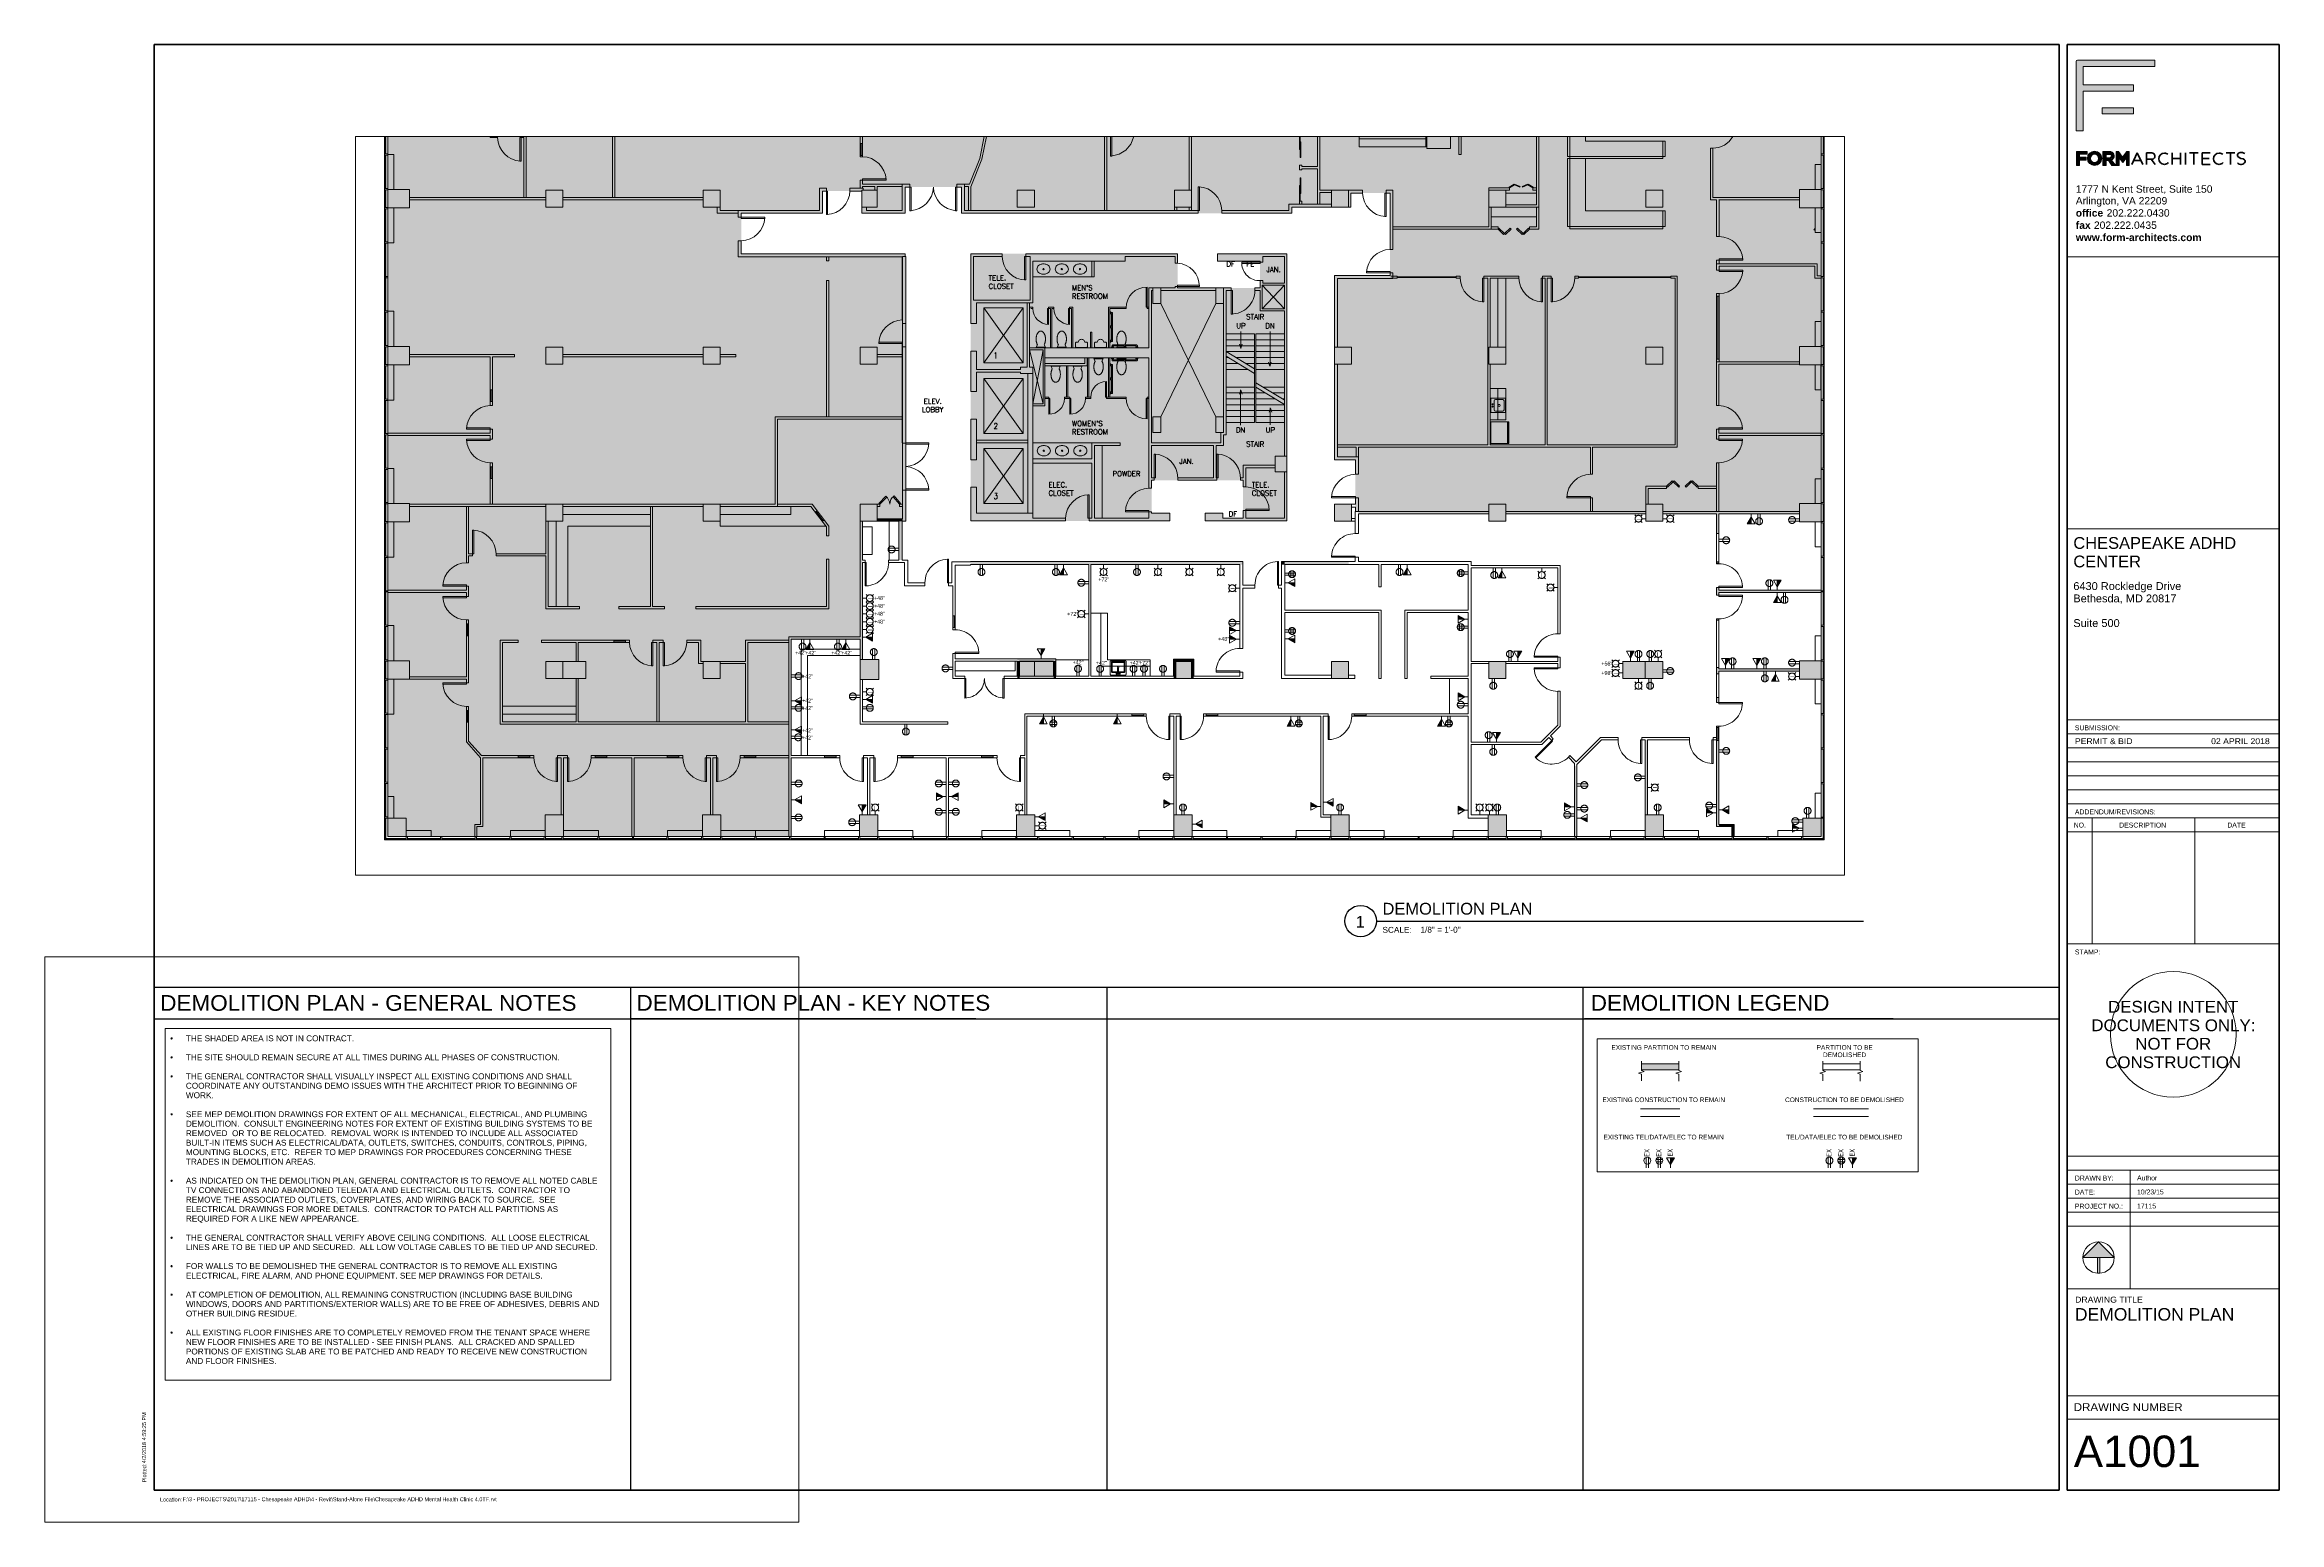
# Paper-space layout 'Layout1' of a CAD drawing. Header units: inches. Extents: x 0 to 35.6, y 0 to 23.5.
# The model-space entities are those that its viewports show. They can reach past a viewport. Long polylines and large blocks are cut down to what shows.
import ezdxf

# ---------------------------------------------------------------- set-up
doc = ezdxf.new("R2010")
doc.units = ezdxf.units.IN
doc.header["$MEASUREMENT"] = 0
for name, pattern in [('Demolished', [0.1875, 0.125, -0.0625]), ('Demolished 3_128_', [0.046875, 0.023437, -0.023437]), ('Demolished 3_16_', [0.28125, 0.1875, -0.09375]), ('Hidden 1_16_', [0.09375, 0.0625, -0.03125])]:
    doc.linetypes.add(name, pattern=pattern)
for name, color, linetype, lineweight in [('A-ANNO-NOTE', 131, 'Demolished', 9), ('A-DETL', 90, 'Continuous', 9), ('A-DETL-DEMO', 6, 'Demolished 3_16_', 9), ('A-DETL-GENF', 92, 'Continuous', 9), ('A-DETL-MEDM', 33, 'Continuous', 20), ('A-DETL-THIN', 151, 'Continuous', 9), ('A-DOOR', 31, 'Demolished', 9), ('A-DOOR-FRAM', 31, 'Demolished', 20), ('A-GLAZ', 151, 'Demolished', 9), ('A-GLAZ-EXST', 7, 'Continuous', 9), ('A-WALL-PATT', 111, 'Continuous', 13), ('Bb-col', 7, 'Continuous', 9), ('Bb-cor', 7, 'Continuous', 9), ('Bb-dmiz', 7, 'Continuous', 9), ('Bb-drs', 7, 'Continuous', 9), ('BB-Fill', 7, 'Continuous', 9), ('Bb-fix', 7, 'Continuous', 9), ('BB-Wall', 7, 'Continuous', 9), ('CAD background - for revit_dwg', 8, 'Continuous', 9), ('E-COMM-IDEN', 2, 'Continuous', 9), ('E-ELEC-FIXT-IDEN', 2, 'Continuous', 9), ('G-ANNO-TEXT', 231, 'Continuous', 9), ('G-ANNO-TTLB', 6, 'Continuous', 9), ('G-ANNO-TTLB-MEDM', 33, 'Continuous', 20), ('G-ANNO-TTLB-THIN', 151, 'Continuous', 9), ('G-ANNO-TTLB-WIDE', 214, 'Continuous', 50), ('I-ANNO-TEXT-EXST', 7, 'Continuous', 9), ('I-WALL', 2, 'Continuous', 13), ('Mullion', 7, 'Continuous', 9), ('P-SANR-FIXT', 6, 'Demolished', 9), ('Q-CASE', 31, 'Demolished', 9)]:
    doc.layers.add(name, color=color, linetype=linetype, lineweight=lineweight)
doc.layers.add('G-ANNO-NPLT', color=191, linetype='Continuous', plot=False)
doc.styles.add('Arial', font='arial.ttf', dxfattribs={"height": 0.09375})
doc.styles.add('Arial_1', font='arial.ttf', dxfattribs={"width": 0.85, "height": 6})
doc.styles.add('Arial_10', font='arial.ttf', dxfattribs={"height": 0.199219})
doc.styles.add('Arial_11', font='arial.ttf', dxfattribs={"height": 0.1875})
doc.styles.add('Arial_12', font='arial.ttf', dxfattribs={"height": 0.125})
doc.styles.add('Arial_13', font='arial.ttf', dxfattribs={"width": 1.025, "height": 0.25})
doc.styles.add('Arial_2', font='arial.ttf', dxfattribs={"height": 7.125})
doc.styles.add('Arial_3', font='arial.ttf', dxfattribs={"height": 0.078125})
doc.styles.add('Arial_4', font='arial.ttf', dxfattribs={"width": 1.05, "height": 0.09375})
doc.styles.add('Arial_5', font='arial.ttf', dxfattribs={"width": 1.025, "height": 0.1875})
doc.styles.add('Arial_6', font='arial.ttf', dxfattribs={"width": 1.05, "height": 0.125})
doc.styles.add('Arial_7', font='arial.ttf', dxfattribs={"height": 0.0625})
doc.styles.add('Arial_8', font='arial.ttf', dxfattribs={"height": 0.117188})
doc.styles.add('Arial_9', font='arial.ttf', dxfattribs={"height": 0.5})
doc.styles.add('Arial_B', font='arialbd.ttf', dxfattribs={"height": 0.117188})
doc.styles.add('ROMANS', font='romans__.ttf', dxfattribs={"height": 7.771445})
doc.styles.add('ROMANS_1', font='romans__.ttf', dxfattribs={"width": 0.85, "height": 9})
doc.styles.add('ROMANS_2', font='romans__.ttf', dxfattribs={"height": 6})
doc.styles.add('Tahoma', font='tahoma.ttf', dxfattribs={"height": 6})
doc.styles.add('Tahoma_1', font='tahoma.ttf', dxfattribs={"width": 0.85, "height": 7.5})

# ---------------------------------------------------------------- blocks, each defined once
blk = doc.blocks.new('FORM D 24 x 36 - Typical Sheet-1508529-DEMOLITION PLAN')
at = {"layer": 'A-ANNO-NOTE', "linetype": 'Continuous'}
h = blk.add_hatch(color=256, dxfattribs=at)
h.paths.add_polyline_path([(33.235, 22.412), (32.735, 22.412), (32.735, 22.511), (33.235, 22.511)], flags=0)
edge = h.paths.add_edge_path(flags=0)
edge.add_line((33.57, 23.268), (33.57, 23.167))
edge.add_line((33.57, 23.167), (32.43, 23.167))
edge.add_line((32.43, 23.167), (32.43, 22.874))
edge.add_line((32.43, 22.874), (33.235, 22.874))
edge.add_line((33.235, 22.874), (33.235, 22.775))
edge.add_line((33.235, 22.775), (32.43, 22.775))
edge.add_line((32.43, 22.775), (32.43, 22.14))
edge.add_line((32.43, 22.14), (32.32, 22.14))
edge.add_line((32.32, 22.14), (32.32, 23.244))
edge.add_arc((32.344, 23.244), 0.0239, 90, 180, ccw=False)
edge.add_line((32.344, 23.268), (33.57, 23.268))
for points in [[(32.375, 21.678), (32.375, 21.592), (32.327, 21.592), (32.327, 21.814), (32.494, 21.814), (32.494, 21.771), (32.375, 21.771), (32.375, 21.721), (32.481, 21.721), (32.481, 21.678)], [(33.06, 21.721), (33.127, 21.813), (33.166, 21.813), (33.166, 21.592), (33.121, 21.592), (33.121, 21.714), (33.061, 21.641), (33.002, 21.714), (33.002, 21.592), (32.957, 21.592), (32.957, 21.813), (32.995, 21.813)]]:
    blk.add_hatch(color=256, dxfattribs=at).paths.add_polyline_path(points, flags=0)
h = blk.add_hatch(color=256, dxfattribs=at)
edge = h.paths.add_edge_path(flags=0)
edge.add_arc((32.613, 21.704), 0.0705, 180, 360)
edge.add_arc((32.613, 21.704), 0.0705, 0, 180)
edge = h.paths.add_edge_path(flags=0)
edge.add_arc((32.613, 21.704), 0.114, 0, 180)
edge.add_arc((32.613, 21.704), 0.114, 180, 360)
h = blk.add_hatch(color=256, dxfattribs=at)
edge = h.paths.add_edge_path(flags=0)
edge.add_arc((32.854, 21.74), 0.0259, 270, 450)
edge.add_line((32.854, 21.766), (32.795, 21.766))
edge.add_line((32.795, 21.766), (32.795, 21.714))
edge.add_line((32.795, 21.714), (32.854, 21.714))
edge = h.paths.add_edge_path(flags=0)
edge.add_arc((32.852, 21.742), 0.0742, -63.8252, 74.0243, ccw=False)
edge.add_line((32.884, 21.675), (32.951, 21.592))
edge.add_line((32.951, 21.592), (32.889, 21.592))
edge.add_line((32.889, 21.592), (32.835, 21.67))
edge.add_line((32.835, 21.67), (32.795, 21.67))
edge.add_line((32.795, 21.67), (32.795, 21.592))
edge.add_line((32.795, 21.592), (32.746, 21.592))
edge.add_line((32.746, 21.592), (32.746, 21.813))
edge.add_line((32.746, 21.813), (32.872, 21.813))
at = {"layer": 'G-ANNO-TTLB'}
h = blk.add_hatch(color=256, dxfattribs=at)
edge = h.paths.add_edge_path(flags=0)
edge.add_line((32.677, 4.463), (32.927, 4.213))
edge.add_line((32.927, 4.213), (32.697, 4.213))
edge.add_line((32.697, 4.213), (32.697, 3.964))
edge.add_arc((32.677, 4.213), 0.25, 265.5358, 274.4642, ccw=False)
edge.add_line((32.658, 3.964), (32.658, 4.213))
edge.add_line((32.658, 4.213), (32.427, 4.213))
edge.add_line((32.427, 4.213), (32.677, 4.463))
at = {"layer": 'A-ANNO-NOTE', "linetype": 'Continuous', "lineweight": 20}
for p, q in [((32.427, 4.213), (32.677, 4.463)), ((32.677, 4.463), (32.427, 4.213)), ((32.927, 4.213), (32.677, 4.463)), ((32.927, 4.213), (32.677, 4.463)), ((32.927, 4.213), (32.427, 4.213)), ((32.427, 4.213), (32.658, 4.213)), ((32.658, 4.213), (32.658, 3.964)), ((32.658, 4.213), (32.658, 3.964)), ((32.697, 4.213), (32.697, 3.964)), ((32.697, 3.964), (32.697, 4.213)), ((32.697, 4.213), (32.927, 4.213))]:
    blk.add_line(p, q, dxfattribs=at)
blk.add_circle((32.677, 4.213), 0.25, dxfattribs=at)
blk.add_arc((32.677, 4.213), 0.25, 265.5358, 274.4642, dxfattribs=at)
blk.add_arc((32.677, 4.213), 0.25, 265.5358, 274.4642, dxfattribs=at)
at = {"layer": 'G-ANNO-TTLB'}
for p, q in [((32.32, 23.244), (32.32, 22.14)), ((33.57, 23.268), (32.344, 23.268)), ((32.43, 22.874), (32.43, 23.167)), ((32.43, 23.167), (33.57, 23.167)), ((33.57, 23.167), (33.57, 23.268)), ((33.235, 22.874), (32.43, 22.874)), ((32.43, 22.14), (32.43, 22.775)), ((32.43, 22.775), (33.235, 22.775)), ((33.235, 22.775), (33.235, 22.874)), ((33.235, 22.511), (32.735, 22.511)), ((32.735, 22.511), (32.735, 22.412)), ((32.735, 22.412), (33.235, 22.412)), ((33.235, 22.412), (33.235, 22.511)), ((32.32, 22.14), (32.43, 22.14)), ((32.494, 21.814), (32.327, 21.814)), ((32.327, 21.814), (32.327, 21.592)), ((32.375, 21.721), (32.375, 21.771)), ((32.375, 21.771), (32.494, 21.771)), ((32.481, 21.721), (32.375, 21.721)), ((32.481, 21.678), (32.481, 21.721)), ((32.494, 21.771), (32.494, 21.814)), ((32.872, 21.813), (32.746, 21.813)), ((32.746, 21.813), (32.746, 21.592)), ((32.795, 21.714), (32.795, 21.766)), ((32.795, 21.766), (32.854, 21.766)), ((32.854, 21.714), (32.795, 21.714)), ((32.995, 21.813), (32.957, 21.813)), ((32.957, 21.813), (32.957, 21.592)), ((33.06, 21.721), (32.995, 21.813)), ((33.002, 21.592), (33.002, 21.714)), ((33.002, 21.714), (33.061, 21.641)), ((33.127, 21.813), (33.06, 21.721)), ((33.061, 21.641), (33.121, 21.714)), ((33.121, 21.714), (33.121, 21.592)), ((33.166, 21.813), (33.127, 21.813)), ((33.166, 21.592), (33.166, 21.813)), ((32.327, 21.592), (32.375, 21.592)), ((32.375, 21.678), (32.481, 21.678)), ((32.375, 21.592), (32.375, 21.678)), ((32.746, 21.592), (32.795, 21.592)), ((32.795, 21.592), (32.795, 21.67)), ((32.795, 21.67), (32.835, 21.67)), ((32.835, 21.67), (32.889, 21.592)), ((32.951, 21.592), (32.884, 21.675)), ((32.889, 21.592), (32.951, 21.592)), ((32.957, 21.592), (33.002, 21.592)), ((33.121, 21.592), (33.166, 21.592))]:
    blk.add_line(p, q, dxfattribs=at)
at = {"layer": 'G-ANNO-TTLB', "lineweight": 70}
for p, q in [((33.289, 21.79), (33.204, 21.608)), ((33.289, 21.79), (33.38, 21.609)), ((33.44, 21.79), (33.524, 21.79)), ((33.44, 21.609), (33.44, 21.79)), ((33.44, 21.69), (33.516, 21.69)), ((33.516, 21.69), (33.575, 21.609)), ((33.849, 21.79), (33.849, 21.609)), ((33.849, 21.705), (33.982, 21.705)), ((33.982, 21.79), (33.982, 21.609)), ((34.061, 21.79), (34.061, 21.609)), ((34.263, 21.79), (34.124, 21.79)), ((34.193, 21.79), (34.193, 21.609)), ((34.326, 21.79), (34.45, 21.79)), ((34.326, 21.79), (34.326, 21.609)), ((34.326, 21.705), (34.438, 21.705)), ((34.845, 21.79), (34.706, 21.79)), ((34.775, 21.79), (34.775, 21.609)), ((33.35, 21.668), (33.232, 21.668)), ((34.326, 21.609), (34.45, 21.609))]:
    blk.add_line(p, q, dxfattribs=at)
at = {"layer": 'G-ANNO-TTLB', "lineweight": 30}
for p, q in [((1.74, 8.514), (32.052, 8.514)), ((9.318, 8.514), (9.318, 0.514)), ((16.896, 8.514), (16.896, 0.514)), ((24.474, 8.514), (24.474, 0.514)), ((1.74, 8.014), (32.052, 8.014)), ((24.474, 0.514), (32.052, 0.514))]:
    blk.add_line(p, q, dxfattribs=at)
at = {"layer": 'G-ANNO-TTLB'}
for centre, radius, start, end in [((32.344, 23.244), 0.0239, 90, 180), ((32.613, 21.704), 0.114, 0, 180), ((32.613, 21.704), 0.114, 180, 0), ((32.613, 21.704), 0.0705, 0, 180), ((32.613, 21.704), 0.0705, 180, 0), ((32.854, 21.74), 0.0259, 270, 90), ((32.852, 21.742), 0.0742, 296.1748, 74.0243)]:
    blk.add_arc(centre, radius, start, end, dxfattribs=at)
at = {"layer": 'G-ANNO-TTLB', "lineweight": 70}
for centre, radius, start, end in [((33.524, 21.74), 0.0501, 261.4304, 90), ((33.724, 21.699), 0.0905, 90, 270), ((33.724, 21.699), 0.0905, 51.4628, 90), ((34.596, 21.699), 0.0905, 90, 270), ((34.596, 21.699), 0.0905, 51.4628, 90), ((34.948, 21.703), 0.0959, 55.5053, 88.7721), ((33.724, 21.691), 0.0819, 270, 318), ((34.596, 21.691), 0.0819, 270, 318), ((34.952, 21.703), 0.0959, 226.4492, 268.7721)]:
    blk.add_arc(centre, radius, start, end, dxfattribs=at)
for points in [[(34.95, 21.799), (34.897, 21.805), (34.844, 21.738), (34.942, 21.705)], [(34.95, 21.607), (35.007, 21.61), (35.05, 21.69), (34.942, 21.705)]]:
    blk.add_open_spline(points, degree=3, dxfattribs=at)
at = {"layer": 'G-ANNO-TTLB-MEDM'}
for p, q in [((32.177, 20.139), (35.552, 20.139)), ((32.177, 15.81), (35.552, 15.81)), ((32.177, 12.769), (35.552, 12.769)), ((32.177, 12.547), (35.552, 12.547)), ((32.177, 12.324), (35.552, 12.324)), ((32.177, 12.101), (35.552, 12.101)), ((32.177, 11.878), (35.552, 11.878)), ((32.177, 11.655), (35.552, 11.655)), ((32.177, 11.432), (35.552, 11.432)), ((32.177, 11.209), (35.552, 11.209)), ((32.177, 10.986), (35.552, 10.986)), ((35.552, 9.203), (32.177, 9.203)), ((35.552, 2.014), (32.177, 2.014)), ((35.552, 1.639), (32.177, 1.639))]:
    blk.add_line(p, q, dxfattribs=at)
at = {"layer": 'G-ANNO-TTLB-THIN'}
for p, q in [((32.576, 9.203), (32.576, 11.209)), ((34.206, 9.203), (34.206, 11.209)), ((32.177, 5.828), (35.552, 5.828)), ((32.177, 5.605), (35.552, 5.605)), ((32.177, 5.382), (35.552, 5.382)), ((33.177, 5.605), (33.177, 3.713)), ((32.177, 5.159), (35.552, 5.159)), ((32.177, 4.936), (35.552, 4.936)), ((32.177, 4.713), (35.552, 4.713)), ((32.177, 3.713), (35.552, 3.713))]:
    blk.add_line(p, q, dxfattribs=at)
blk.add_circle((33.865, 7.765), 1, dxfattribs=at)
at = {"layer": 'G-ANNO-TTLB-WIDE'}
for p, q in [((32.052, 23.514), (1.74, 23.514)), ((1.74, 23.514), (1.74, 0.514)), ((32.052, 0.514), (32.052, 23.514)), ((32.177, 23.514), (32.177, 0.514)), ((32.177, 23.514), (35.552, 23.514)), ((35.552, 23.514), (35.552, 0.514)), ((1.74, 0.514), (32.052, 0.514)), ((32.177, 0.514), (35.552, 0.514))]:
    blk.add_line(p, q, dxfattribs=at)
blk.add_circle((32.613, 21.704), 0.0705, dxfattribs=at)
at = {"layer": 'G-ANNO-TTLB', "attachment_point": 1}
for s, insert, char_height, width, style in [('Arlington, VA 22209', (32.314, 21.088), 0.11719, 1.81169, 'Arial_8'), ('1777 N Kent Street, Suite 150', (32.314, 21.275), 0.11719, 2.70806, 'Arial_8'), ('fax ', (32.314, 20.7), 0.1172, 0.35034, 'Arial_B'), ('office', (32.314, 20.895), 0.1172, 0.53972, 'Arial_B'), ('202.222.0435', (32.603, 20.7), 0.11719, 1.24988, 'Arial_8'), (' 202.222.0430', (32.76, 20.895), 0.11719, 1.30669, 'Arial_8'), ('www.form-architects.com', (32.314, 20.505), 0.11719, 2.48712, 'Arial_B'), ('SUBMISSION:', (32.3, 12.682), 0.07812, 0.89006, 'Arial_3'), ('NO.', (32.282, 11.134), 0.0781, 0.23988, 'Arial_3'), ('ADDENDUM/REVISIONS:', (32.3, 11.344), 0.07812, 1.60022, 'Arial_3'), ('DESCRIPTION', (33.006, 11.134), 0.07812, 0.92794, 'Arial_3'), ('DATE', (34.725, 11.134), 0.0781, 0.36297, 'Arial_3'), ('STAMP:', (32.3, 9.115), 0.0781, 0.505, 'Arial_3'), ('DESIGN INTENT', (32.828, 8.298), 0.1875, 2.52342, 'Arial_5'), ('DOCUMENTS ONLY:', (32.562, 8.003), 0.1875, 3.17045, 'Arial_5'), ('NOT FOR', (33.261, 7.709), 0.1875, 1.47523, 'Arial_5'), ('CONSTRUCTION', (32.783, 7.415), 0.1875, 2.63665, 'Arial_5'), ('DRAWN BY:', (32.3, 5.517), 0.0781, 0.77328, 'Arial_3'), ('DATE:', (32.3, 5.294), 0.0781, 0.40084, 'Arial_3'), ('PROJECT NO.:', (32.3, 5.071), 0.07812, 0.95003, 'Arial_3'), ('DRAWING TITLE', (32.304, 3.59), 0.09375, 1.32231, 'Arial_4'), ('DRAWING NUMBER', (32.282, 1.896), 0.125, 2.10112, 'Arial_6'), ('Location:', (1.834, 0.394), 0.0625, 0.43241, 'Arial_7')]:
    blk.add_mtext(s, dxfattribs=dict(at, insert=insert, char_height=char_height, width=width, style=style))
at = {"layer": 'G-ANNO-TTLB', "insert": (1.554, 0.636), "char_height": 0.0625, "width": 0.36297, "attachment_point": 1, "rotation": 90, "style": 'Arial_7'}
blk.add_mtext('Plotted:', dxfattribs=at)
blk = doc.blocks.new('Viewport - Default-43798-DEMOLITION PLAN')
at = {"layer": 'G-ANNO-TTLB', "lineweight": 30}
blk.add_circle((-0.25, 0), 0.25, dxfattribs=at)
at = {"layer": 'G-ANNO-TTLB', "insert": (0.097, -0.092), "char_height": 0.0937, "width": 0.57128, "attachment_point": 1, "style": 'Arial'}
blk.add_mtext('SCALE:', dxfattribs=at)
blk = doc.blocks.new('Fixed Glass - Adjustable Sill - Instance-1572744-New Construction - Demolition Plan')
at = {"layer": 'A-GLAZ', "color": 250, "linetype": 'Hidden 1_16_', "lineweight": 20}
for p, q in [((-10.5, 1.75), (-9.75, 1.75)), ((7.5, 1.75), (6.75, 1.75)), ((7.5, -0.25), (-10.5, -0.25)), ((-10.5, -0.25), (-10.5, -0.75)), ((7.5, -0.75), (7.5, -0.25)), ((-10.5, -0.75), (7.5, -0.75))]:
    blk.add_line(p, q, dxfattribs=at)
blk = doc.blocks.new('Single-Flush - 36_ x 84_-1623541-New Construction - Demolition Plan')
at = {"layer": 'A-DOOR', "color": 250, "linetype": 'Hidden 1_16_', "lineweight": 20}
for p, q in [((16.25, -1.75), (16.25, -37.774)), ((18, -1.75), (16.25, -1.75)), ((18, -1.75), (18, -37.774)), ((18, -37.774), (16.25, -37.774))]:
    blk.add_line(p, q, dxfattribs=at)
at = {"layer": 'A-DOOR', "color": 7, "linetype": 'Demolished 3_128_'}
blk.add_arc((18, -1.75), 36.067, 180, 267.2188, dxfattribs=at)
blk = doc.blocks.new('Single-Flush - 36_ x 84_-1623487-New Construction - Demolition Plan')
at = {"layer": 'A-DOOR', "color": 250, "linetype": 'Hidden 1_16_', "lineweight": 20}
for p, q in [((16.25, 1.75), (16.25, 37.774)), ((18, 37.774), (16.25, 37.774)), ((18, 1.75), (18, 37.774)), ((18, 1.75), (16.25, 1.75))]:
    blk.add_line(p, q, dxfattribs=at)
at = {"layer": 'A-DOOR', "color": 7, "linetype": 'Demolished 3_128_'}
blk.add_arc((18, 1.75), 36.067, 92.7812, 180, dxfattribs=at)
blk = doc.blocks.new('Single-Flush - 36_ x 96_-1570335-New Construction - Demolition Plan')
at = {"layer": 'A-DOOR', "color": 250, "linetype": 'Hidden 1_16_', "lineweight": 20}
for p, q in [((16.25, 2.437), (16.25, 38.462)), ((18, 38.462), (16.25, 38.462)), ((18, 2.437), (18, 38.462)), ((18, 2.437), (16.25, 2.437))]:
    blk.add_line(p, q, dxfattribs=at)
at = {"layer": 'A-DOOR', "color": 7, "linetype": 'Demolished 3_128_'}
blk.add_arc((18, 2.437), 36.067, 92.7812, 180, dxfattribs=at)
blk = doc.blocks.new('Single-Flush - 36_ x 84_-1666292-New Construction - Demolition Plan')
at = {"layer": 'A-DOOR', "color": 250, "linetype": 'Hidden 1_16_', "lineweight": 20}
for p, q in [((16.25, -2.437), (16.25, -38.462)), ((18, -2.437), (16.25, -2.437)), ((18, -2.437), (18, -38.462)), ((18, -38.462), (16.25, -38.462))]:
    blk.add_line(p, q, dxfattribs=at)
at = {"layer": 'A-DOOR', "color": 7, "linetype": 'Demolished 3_128_'}
blk.add_arc((18, -2.437), 36.067, 180, 267.2188, dxfattribs=at)
blk = doc.blocks.new('Counter Top - L Shaped _No Backsplash_ - Standard Counter Top-1663579-New Construction - Demolition Plan')
at = {"layer": 'Q-CASE', "color": 7, "linetype": 'Demolished 3_128_'}
for p, q in [((57.988, 0), (-47.262, 0)), ((-47.262, 0), (-47.262, -177.75)), ((57.988, -25), (57.988, -15)), ((-22.262, -177.75), (-22.262, -25)), ((-22.262, -25), (57.988, -25)), ((-47.262, -177.75), (-32.262, -177.75)), ((-32.262, -177.75), (-22.262, -177.75))]:
    blk.add_line(p, q, dxfattribs=at)
blk = doc.blocks.new('Double-Flush - 60_ x 84_-1573929-New Construction - Demolition Plan')
at = {"layer": 'A-DOOR', "color": 250, "linetype": 'Hidden 1_16_', "lineweight": 20}
for p, q in [((-30, 31.75), (-28.25, 31.75)), ((-30, 1.75), (-30, 31.75)), ((-28.25, 1.75), (-28.25, 31.75)), ((28.25, 1.75), (28.25, 31.699)), ((30, 1.75), (30, 31.75)), ((-30, 1.75), (-28.25, 1.75)), ((30, 1.75), (28.25, 1.75))]:
    blk.add_line(p, q, dxfattribs=at)
at = {"layer": 'A-DOOR', "color": 7, "linetype": 'Demolished 3_128_'}
for centre, start, end in [((-30, 1.75), 0, 90), ((30, 1.75), 90, 180)]:
    blk.add_arc(centre, 30, start, end, dxfattribs=at)
blk = doc.blocks.new('Counter Top - L Shaped _No Backsplash_ - Standard Counter Top-1574326-New Construction - Demolition Plan')
at = {"layer": 'Q-CASE', "color": 7, "linetype": 'Demolished 3_128_'}
for p, q in [((-47.262, 0), (-47.262, 95.987)), ((-47.26, 95.987), (-32.262, 95.987)), ((-32.262, 95.987), (-22.262, 95.987)), ((-22.262, 95.987), (-22.262, 25)), ((-22.262, 25), (43.238, 25)), ((43.238, 25), (43.238, 15)), ((43.238, 15), (43.238, 0)), ((43.238, 0), (-33.442, 0))]:
    blk.add_line(p, q, dxfattribs=at)
blk = doc.blocks.new('Counter Top _No Backsplash_ - Standard Counter Top-1574684-New Construction - Demolition Plan')
at = {"layer": 'Q-CASE', "color": 7, "linetype": 'Demolished 3_128_'}
blk.add_line((-47.262, -25), (2.738, -25), dxfattribs=at)
blk = doc.blocks.new('Upper Cabinet - L Shaped - Standard Upper Cabinet-1574834-New Construction - Demolition Plan')
at = {"layer": 'Q-CASE', "color": 7, "linetype": 'Demolished 3_128_'}
for p, q in [((48.738, 0), (-47.262, 0)), ((-47.262, 0), (-47.262, -90.5)), ((48.738, -15), (48.738, 0)), ((-32.262, -90.5), (-32.262, -15)), ((-32.262, -15), (48.738, -15)), ((-47.262, -90.5), (-32.262, -90.5))]:
    blk.add_line(p, q, dxfattribs=at)
blk = doc.blocks.new('Upper Cabinet - L Shaped - Standard Upper Cabinet-1663538-New Construction - Demolition Plan')
at = {"layer": 'Q-CASE', "color": 7, "linetype": 'Demolished 3_128_'}
for p, q in [((57.988, 0), (-47.262, 0)), ((-47.262, 0), (-47.262, -177.75)), ((57.988, -15), (57.988, 0)), ((-32.262, -177.75), (-32.262, -15)), ((-32.262, -15), (57.988, -15)), ((-47.262, -177.75), (-32.262, -177.75))]:
    blk.add_line(p, q, dxfattribs=at)
blk = doc.blocks.new('Counter Top _No Backsplash_ - Standard Counter Top-1575183-New Construction - Demolition Plan')
at = {"layer": 'Q-CASE', "color": 7, "linetype": 'Demolished 3_128_'}
blk.add_line((6.738, 0), (-47.262, 0), dxfattribs=at)
blk = doc.blocks.new('Sink-Single - 2D - Default-492951-New Construction - Demolition Plan')
at = {"layer": 'P-SANR-FIXT', "color": 7, "linetype": 'Demolished 3_128_'}
for p, q in [((-11, 23.5), (11, 23.5)), ((-12, 10), (-12, 22.5)), ((12, 22.5), (12, 10)), ((-0.76, 12.75), (-0.76, 22.25)), ((-0.76, 22.25), (0.74, 22.25)), ((0.74, 22.25), (0.74, 12.75)), ((-9.5, 19.25), (-0.76, 19.25)), ((0.74, 19.25), (9.5, 19.25)), ((-10.25, 10), (-10.25, 18.5)), ((10.25, 18.5), (10.25, 10)), ((-0.76, 18.375), (-9.375, 18.375)), ((-9.375, 18.375), (-9.375, 10)), ((9.375, 18.375), (0.74, 18.375)), ((9.375, 4.125), (9.375, 18.375)), ((0.74, 12.75), (-0.76, 12.75)), ((-12, 2.5), (-12, 10)), ((-10.25, 4), (-10.25, 10)), ((-9.375, 10), (-9.375, 4.125)), ((10.25, 10), (10.25, 4)), ((12, 10), (12, 2.5)), ((-9.375, 4.125), (9.375, 4.125)), ((9.5, 3.25), (-9.5, 3.25)), ((11, 1.5), (-11, 1.5))]:
    blk.add_line(p, q, dxfattribs=at)
for centre, radius, start, end in [((-11, 22.5), 1, 90, 180), ((11, 22.5), 1, 0, 90), ((-2.5, 21.25), 0.75, 0, 180), ((2.5, 21.25), 0.75, 45, 180), ((2.5, 21.25), 0.75, 0, 45), ((-2.5, 21.25), 0.75, 180, 225), ((-2.5, 21.25), 0.75, 225, 0), ((2.5, 21.25), 0.75, 180, 0), ((-9.5, 18.5), 0.75, 90, 180), ((9.5, 18.5), 0.75, 0, 90), ((-0.031, 11), 1.245, 0, 180), ((-0.031, 11), 1.245, 180, 216), ((-0.031, 11), 1.245, 324, 0), ((-0.031, 11), 1.245, 216, 237.348), ((-0.031, 11), 1.245, 302.652, 324), ((-0.031, 11), 1.245, 237.348, 302.652), ((-9.5, 4), 0.75, 180, 270), ((9.5, 4), 0.75, 315, 0), ((9.5, 4), 0.75, 270, 315), ((-11, 2.5), 1, 180, 270), ((11, 2.5), 1, 317.0033, 360), ((11, 2.5), 1, 270, 315)]:
    blk.add_arc(centre, radius, start, end, dxfattribs=at)
blk = doc.blocks.new('Single-Flush - With Sidelight - 36_ x 84_-1666301-New Construction - Demolition Plan')
at = {"layer": 'A-DOOR', "color": 250, "linetype": 'Hidden 1_16_', "lineweight": 20}
for p, q in [((-16, 37.75), (-18, 37.75)), ((-18, 1.75), (-18, 37.75)), ((-16, 37.75), (-16, 1.75)), ((-16, 1.75), (-18, 1.75))]:
    blk.add_line(p, q, dxfattribs=at)
at = {"layer": 'A-DOOR', "color": 7, "linetype": 'Demolished 3_128_'}
blk.add_arc((-18, 1.75), 36, 360, 90, dxfattribs=at)
at = {"layer": 'A-DOOR-FRAM', "color": 250, "linetype": 'Hidden 1_16_'}
blk.add_line((40, -1.75), (40, 1.75), dxfattribs=at)
at = {"layer": 'A-GLAZ', "color": 250, "linetype": 'Hidden 1_16_', "lineweight": 20}
for p, q in [((38, 0.75), (20, 0.75)), ((20, 0.75), (20, 0.25)), ((38, 0.25), (38, 0.75)), ((20, 0.25), (38, 0.25))]:
    blk.add_line(p, q, dxfattribs=at)
blk = doc.blocks.new('Single-Flush - 36_ x 84_-1666293-New Construction - Demolition Plan')
at = {"layer": 'A-DOOR', "color": 250, "linetype": 'Hidden 1_16_', "lineweight": 20}
for p, q in [((16.25, 2.437), (16.25, 38.462)), ((18, 38.462), (16.25, 38.462)), ((18, 2.437), (18, 38.462)), ((18, 2.437), (16.25, 2.437))]:
    blk.add_line(p, q, dxfattribs=at)
at = {"layer": 'A-DOOR', "color": 7, "linetype": 'Demolished 3_128_'}
blk.add_arc((18, 2.437), 36.067, 92.7812, 180, dxfattribs=at)
blk = doc.blocks.new('Upper Cabinet - Standard Upper Cabinet-1664806-New Construction - Demolition Plan')
at = {"layer": 'Q-CASE', "color": 7, "linetype": 'Demolished 3_128_'}
for p, q in [((-5.262, 0), (-47.262, 0)), ((-47.262, 0), (-47.262, -15)), ((-5.262, -15), (-5.262, 0)), ((-47.262, -15), (-5.262, -15))]:
    blk.add_line(p, q, dxfattribs=at)
blk = doc.blocks.new('Upper Cabinet - Standard Upper Cabinet-1664737-New Construction - Demolition Plan')
at = {"layer": 'Q-CASE', "color": 7, "linetype": 'Demolished 3_128_'}
for p, q in [((11.988, 0), (-47.262, 0)), ((-47.262, 0), (-47.262, -15)), ((11.988, -15), (11.988, 0)), ((-47.262, -15), (11.988, -15))]:
    blk.add_line(p, q, dxfattribs=at)
blk = doc.blocks.new('Upper Cabinet - Standard Upper Cabinet-1664953-New Construction - Demolition Plan')
at = {"layer": 'Q-CASE', "color": 7, "linetype": 'Demolished 3_128_'}
for p, q in [((44.238, 0), (-47.262, 0)), ((-47.262, 0), (-47.262, -15)), ((44.238, -15), (44.238, 0)), ((-47.262, -15), (44.238, -15))]:
    blk.add_line(p, q, dxfattribs=at)
blk = doc.blocks.new('CAD background - for revit_dwg_TOI-P5-1663628-New Construction - Demolition Plan')
at = {"layer": 'Bb-fix', "flags": 128}
blk.add_lwpolyline([(13.95312, 7.097652), (14.59374, 7.035156), (15.218748, 6.957036), (15.82812, 6.86328), (16.437492, 6.738288), (17.03124, 6.59766), (17.625, 6.441408), (18.1875, 6.269532), (18.734376, 6.082032), (19.28124, 5.878908), (19.796868, 5.644536), (20.281248, 5.410152), (20.765616, 5.160156), (21.203124, 4.894536), (21.64062, 4.597656), (22.031244, 4.316412), (22.406244, 4.003908), (22.749996, 3.691404), (23.0625, 3.363288), (23.359368, 3.019536), (23.609376, 2.675784), (23.828124, 2.332032), (24.031248, 1.972656), (24.1875, 1.597656), (24.312492, 1.23828), (24.406248, 0.86328), (24.468744, 0.48828), (24.499992, 0.11328), (24.499992, -0.238284), (24.45312, -0.613284), (24.375, -0.988284), (24.281244, -1.363284), (24.140616, -1.72266), (23.96874, -2.082036), (23.765616, -2.4414), (23.531244, -2.800776), (23.265624, -3.144528), (22.968744, -3.472656), (22.640616, -3.800784), (22.28124, -4.113276), (21.90624, -4.410156), (21.499992, -4.707036), (21.062496, -4.972656), (20.609376, -5.238276), (20.124996, -5.488284), (19.624992, -5.722656), (19.09374, -5.941404), (18.5625, -6.144528), (18, -6.332028), (17.421876, -6.503904), (16.84374, -6.644532), (16.234368, -6.78516), (15.624996, -6.894528), (15, -6.988284), (14.374992, -7.066404), (13.749996, -7.113276), (13.109376, -7.16016), (12.468744, -7.175784), (11.828124, -7.16016), (11.187492, -7.144524), (10.546872, -7.097652), (9.90624, -7.035156), (9.281244, -6.957036), (8.671872, -6.86328), (8.0625, -6.738276), (7.46874, -6.59766), (6.874992, -6.441408), (6.312492, -6.269532), (5.765616, -6.082032), (5.21874, -5.878908), (4.703124, -5.644524), (4.218744, -5.410152), (3.703116, -5.144532), (0, -6.988284), (0, 6.988284), (3.703116, 5.128908), (4.374996, 5.488284), (4.875, 5.722656), (5.40624, 5.941404), (5.937492, 6.144528), (6.499992, 6.332028), (7.078116, 6.503904), (7.65624, 6.644532), (8.265624, 6.78516), (8.874996, 6.894528), (9.499992, 6.988284), (10.125, 7.066404), (10.749996, 7.113288), (11.390616, 7.16016), (12.031248, 7.175784), (12.671868, 7.16016), (13.3125, 7.144536)], close=True, dxfattribs=at)
blk = doc.blocks.new('CAD background - for revit_dwg_TOI-P5-1663629-New Construction - Demolition Plan')
at = {"layer": 'Bb-fix', "flags": 128}
blk.add_lwpolyline([(13.95312, 7.097652), (14.59374, 7.035156), (15.218748, 6.957036), (15.82812, 6.86328), (16.437492, 6.738288), (17.03124, 6.59766), (17.625, 6.441408), (18.1875, 6.269532), (18.734376, 6.082032), (19.28124, 5.878908), (19.796868, 5.644536), (20.281248, 5.410152), (20.765616, 5.160156), (21.203124, 4.894536), (21.64062, 4.597656), (22.031244, 4.316412), (22.406244, 4.003908), (22.749996, 3.691404), (23.0625, 3.363288), (23.359368, 3.019536), (23.609376, 2.675784), (23.828124, 2.332032), (24.031248, 1.972656), (24.1875, 1.597656), (24.312492, 1.23828), (24.406248, 0.86328), (24.468744, 0.48828), (24.499992, 0.11328), (24.499992, -0.238284), (24.45312, -0.613284), (24.375, -0.988284), (24.281244, -1.363284), (24.140616, -1.72266), (23.96874, -2.082036), (23.765616, -2.4414), (23.531244, -2.800776), (23.265624, -3.144528), (22.968744, -3.472656), (22.640616, -3.800784), (22.28124, -4.113276), (21.90624, -4.410156), (21.499992, -4.707036), (21.062496, -4.972656), (20.609376, -5.238276), (20.124996, -5.488284), (19.624992, -5.722656), (19.09374, -5.941404), (18.5625, -6.144528), (18, -6.332028), (17.421876, -6.503904), (16.84374, -6.644532), (16.234368, -6.78516), (15.624996, -6.894528), (15, -6.988284), (14.374992, -7.066404), (13.749996, -7.113276), (13.109376, -7.16016), (12.468744, -7.175784), (11.828124, -7.16016), (11.187492, -7.144524), (10.546872, -7.097652), (9.90624, -7.035156), (9.281244, -6.957036), (8.671872, -6.86328), (8.0625, -6.738276), (7.46874, -6.59766), (6.874992, -6.441408), (6.312492, -6.269532), (5.765616, -6.082032), (5.21874, -5.878908), (4.703124, -5.644524), (4.218744, -5.410152), (3.703116, -5.144532), (0, -6.988284), (0, 6.988284), (3.703116, 5.128908), (4.374996, 5.488284), (4.875, 5.722656), (5.40624, 5.941404), (5.937492, 6.144528), (6.499992, 6.332028), (7.078116, 6.503904), (7.65624, 6.644532), (8.265624, 6.78516), (8.874996, 6.894528), (9.499992, 6.988284), (10.125, 7.066404), (10.749996, 7.113288), (11.390616, 7.16016), (12.031248, 7.175784), (12.671868, 7.16016), (13.3125, 7.144536)], close=True, dxfattribs=at)
blk = doc.blocks.new('CAD background - for revit_dwg_URN-P1-1663630-New Construction - Demolition Plan')
at = {"layer": 'Bb-fix', "flags": 128}
for points in [[(0.093744, 8.613282), (0.367188, 8.886714), (0.742188, 8.988282), (7.242192, 8.988282), (7.60938, 8.886714), (7.890624, 8.613282), (8.000004, 8.238282), (8.000004, 4.996086), (9.023436, 4.777338)], [(9.023436, 4.777338), (9.984372, 4.347654), (10.828128, 3.73047), (11.531256, 2.957022), (12.062496, 2.050782), (12.390624, 1.050774), (12.500004, 0.011718), (12.390624, -1.02735), (12.07812, -2.027346), (11.554692, -2.933598), (10.859376, -3.714846), (10.01562, -4.339842), (9.054684, -4.769538), (8.000004, -4.996098), (8.000004, -8.246094), (7.898436, -8.613282), (7.625004, -8.894538), (7.250004, -8.996094), (0.742188, -8.996094), (0.367188, -8.886726), (0.093744, -8.613282), (0, -8.246094), (0, 8.246094), (0.093744, 8.613282)]]:
    blk.add_lwpolyline(points, dxfattribs=at)
blk = doc.blocks.new('CAD background - for revit_dwg_RAIL-P2-1663631-New Construction - Demolition Plan')
at = {"layer": 'Bb-cor', "flags": 128}
for points in [[(1.5, 42.992196), (1.5, 39.992196), (0, 39.992196), (0, 42.992196)], [(1.5, 21.492192), (1.5, 18.500004), (0, 18.500004), (0, 21.492192)], [(1.5, 0), (1.5, -3), (0, -3), (0, 0)]]:
    blk.add_lwpolyline(points, close=True, dxfattribs=at)
for points in [[(1.5, 42.242196), (3.500004, 42.242196), (3.875004, 42.164064), (4.203132, 41.945316), (4.42188, 41.617188), (4.5, 41.242188), (4.5, -1.249992), (4.42188, -1.624992), (4.203132, -1.95312), (3.875004, -2.171868), (3.500004, -2.25), (1.5, -2.25)], [(1.5, 40.742196), (2.000004, 40.742196), (2.375004, 40.664064), (2.703132, 40.445316), (2.92188, 40.117188), (3, 39.742188), (3, 21.734376), (2.92188, 21.351564), (2.703132, 21.023448), (2.375004, 20.804688), (2.000004, 20.73438), (1.5, 20.742192)], [(1.5, 19.250004), (2.000004, 19.257816), (2.375004, 19.187508), (2.703132, 18.96876), (2.92188, 18.640632), (3, 18.25782), (3, 0.250008), (2.92188, -0.124992), (2.703132, -0.45312), (2.375004, -0.671868), (2.000004, -0.75), (1.5, -0.75)]]:
    blk.add_lwpolyline(points, dxfattribs=at)
blk = doc.blocks.new('CAD background - for revit_dwg_RAIL-P1-1663632-New Construction - Demolition Plan')
at = {"layer": 'Bb-cor', "flags": 128}
for points in [[(1.5, 39.992196), (1.5, 36.992196), (0, 36.992196), (0, 39.992196)], [(1.5, 21.492192), (1.5, 18.500004), (0, 18.500004), (0, 21.492192)], [(1.5, 3), (1.5, 0), (0, 0), (0, 3)]]:
    blk.add_lwpolyline(points, close=True, dxfattribs=at)
for points in [[(1.5, 39.242196), (3.500004, 39.242196), (3.875004, 39.164064), (4.203132, 38.945316), (4.42188, 38.617188), (4.5, 38.242188), (4.5, 1.750008), (4.42188, 1.375008), (4.203132, 1.04688), (3.875004, 0.828132), (3.500004, 0.75), (1.5, 0.75)], [(1.5, 37.742196), (2.000004, 37.742196), (2.375004, 37.664064), (2.703132, 37.445316), (2.92188, 37.117188), (3, 36.742188), (3, 21.734376), (2.92188, 21.351564), (2.703132, 21.023448), (2.375004, 20.804688), (2.000004, 20.73438), (1.5, 20.742192)], [(1.5, 19.250004), (2.000004, 19.257816), (2.375004, 19.187508), (2.703132, 18.96876), (2.92188, 18.640632), (3, 18.25782), (3, 3.250008), (2.92188, 2.875008), (2.703132, 2.54688), (2.375004, 2.328132), (2.000004, 2.25), (1.5, 2.25)]]:
    blk.add_lwpolyline(points, dxfattribs=at)
blk = doc.blocks.new('CAD background - for revit_dwg_RAIL-P1-1663633-New Construction - Demolition Plan')
at = {"layer": 'Bb-cor', "flags": 128}
for points in [[(1.5, 39.992196), (1.5, 36.992196), (0, 36.992196), (0, 39.992196)], [(1.5, 21.492192), (1.5, 18.500004), (0, 18.500004), (0, 21.492192)], [(1.5, 3), (1.5, 0), (0, 0), (0, 3)]]:
    blk.add_lwpolyline(points, close=True, dxfattribs=at)
for points in [[(1.5, 39.242196), (3.500004, 39.242196), (3.875004, 39.164064), (4.203132, 38.945316), (4.42188, 38.617188), (4.5, 38.242188), (4.5, 1.750008), (4.42188, 1.375008), (4.203132, 1.04688), (3.875004, 0.828132), (3.500004, 0.75), (1.5, 0.75)], [(1.5, 37.742196), (2.000004, 37.742196), (2.375004, 37.664064), (2.703132, 37.445316), (2.92188, 37.117188), (3, 36.742188), (3, 21.734376), (2.92188, 21.351564), (2.703132, 21.023448), (2.375004, 20.804688), (2.000004, 20.73438), (1.5, 20.742192)], [(1.5, 19.250004), (2.000004, 19.257816), (2.375004, 19.187508), (2.703132, 18.96876), (2.92188, 18.640632), (3, 18.25782), (3, 3.250008), (2.92188, 2.875008), (2.703132, 2.54688), (2.375004, 2.328132), (2.000004, 2.25), (1.5, 2.25)]]:
    blk.add_lwpolyline(points, dxfattribs=at)
blk = doc.blocks.new('CAD background - for revit_dwg_RAIL-P2-1663634-New Construction - Demolition Plan')
at = {"layer": 'Bb-cor', "flags": 128}
for points in [[(1.5, 42.992196), (1.5, 39.992196), (0, 39.992196), (0, 42.992196)], [(1.5, 21.492192), (1.5, 18.500004), (0, 18.500004), (0, 21.492192)], [(1.5, 0), (1.5, -3), (0, -3), (0, 0)]]:
    blk.add_lwpolyline(points, close=True, dxfattribs=at)
for points in [[(1.5, 42.242196), (3.500004, 42.242196), (3.875004, 42.164064), (4.203132, 41.945316), (4.42188, 41.617188), (4.5, 41.242188), (4.5, -1.249992), (4.42188, -1.624992), (4.203132, -1.95312), (3.875004, -2.171868), (3.500004, -2.25), (1.5, -2.25)], [(1.5, 40.742196), (2.000004, 40.742196), (2.375004, 40.664064), (2.703132, 40.445316), (2.92188, 40.117188), (3, 39.742188), (3, 21.734376), (2.92188, 21.351564), (2.703132, 21.023448), (2.375004, 20.804688), (2.000004, 20.73438), (1.5, 20.742192)], [(1.5, 19.250004), (2.000004, 19.257816), (2.375004, 19.187508), (2.703132, 18.96876), (2.92188, 18.640632), (3, 18.25782), (3, 0.250008), (2.92188, -0.124992), (2.703132, -0.45312), (2.375004, -0.671868), (2.000004, -0.75), (1.5, -0.75)]]:
    blk.add_lwpolyline(points, dxfattribs=at)
blk = doc.blocks.new('CAD background - for revit_dwg-1564186-New Construction - Demolition Plan')
at = {"lineweight": 9}
h = blk.add_hatch(color=256, dxfattribs=at)
h.paths.add_polyline_path([(245.5, 5), (273.5, 5), (273.5, 38), (245.5, 38)], flags=0)
h.paths.add_polyline_path([(2194, 5), (2194, 33), (2166, 33), (2166, 5)], flags=0)
h.paths.add_polyline_path([(1953.5, 5), (1953.5, 38), (1925.5, 38), (1925.5, 5), (1945.837, 5)], flags=0)
h.paths.add_polyline_path([(485.5, 5), (513.5, 5), (513.5, 38), (485.5, 38)], flags=0)
h.paths.add_polyline_path([(725.5, 5), (753.5, 5), (753.5, 38), (725.5, 38)], flags=0)
h.paths.add_polyline_path([(1713.5, 5), (1713.5, 38), (1685.5, 38), (1685.5, 5)], flags=0)
h.paths.add_polyline_path([(1473.5, 5), (1473.5, 38), (1445.5, 38), (1445.5, 5)], flags=0)
h.paths.add_polyline_path([(1209, 5), (1233.5, 5), (1233.5, 38), (1205.5, 38), (1205.5, 5)], flags=0)
h.paths.add_polyline_path([(965.5, 5), (993.5, 5), (993.5, 38), (965.5, 38)], flags=0)
h.paths.add_polyline_path([(726.5, 245), (755, 245), (755, 275.5), (726.5, 275.5)], flags=0)
h.paths.add_polyline_path([(2194, 245.5), (2194, 273.5), (2161, 273.5), (2161, 245.5)], flags=0)
h.paths.add_polyline_path([(5, 245.5), (38, 245.5), (38, 273.5), (5, 273.5)], flags=0)
h.paths.add_polyline_path([(1232.5, 246.5), (1232.5, 272.25), (1208.75, 272.25), (1208.75, 246.5)], flags=0)
h.paths.add_polyline_path([(1952.5, 246.5), (1952.5, 272.5), (1891.5, 272.5), (1891.5, 246.5), (1945.837, 246.5)], flags=0)
h.paths.add_polyline_path([(1686.5, 246.5), (1712.5, 246.5), (1712.5, 272.5), (1686.5, 272.5), (1686.5, 269)], flags=0)
h.paths.add_polyline_path([(1472.5, 246.5), (1472.5, 272.5), (1446.5, 272.5), (1446.5, 246.5)], flags=0)
h.paths.add_polyline_path([(512.5, 246.5), (512.5, 272.5), (486.5, 272.5), (486.5, 246.5), (498.868, 246.5)], flags=0)
h.paths.add_polyline_path([(1017.558, 250), (1022, 250), (1022, 272.5), (970, 272.5), (970, 250)], flags=0)
h.paths.add_polyline_path([(2161, 485.5), (2194, 485.5), (2194, 513.5), (2161, 513.5), (2161, 497.75)], flags=0)
h.paths.add_polyline_path([(38, 485.5), (38, 513.5), (5, 513.5), (5, 485.5)], flags=0)
h.paths.add_polyline_path([(1926.5, 486.5), (1952.5, 486.5), (1952.5, 512.5), (1926.5, 512.5), (1926.5, 501.25)], flags=0)
h.paths.add_polyline_path([(726.5, 486.5), (752.5, 486.5), (752.5, 512.5), (726.5, 512.5), (726.5, 487.125)], flags=0)
h.paths.add_polyline_path([(486.5, 486.5), (512.5, 486.5), (512.5, 512.5), (486.5, 512.5)], flags=0)
h.paths.add_polyline_path([(1712.5, 486.5), (1712.5, 512.5), (1686.5, 512.5), (1686.5, 486.5)], flags=0)
h.paths.add_polyline_path([(272.5, 486.5), (272.5, 512.5), (246.5, 512.5), (246.5, 486.5)], flags=0)
h.paths.add_polyline_path([(1450.775, 486.5), (1476.775, 486.5), (1476.775, 512.5), (1450.775, 512.5), (1450.775, 497.75)], flags=0)
h.paths.add_polyline_path([(2194, 725.5), (2194, 753.5), (2161, 753.5), (2161, 725.5)], flags=0)
h.paths.add_polyline_path([(5, 725.5), (38, 725.5), (38, 753.5), (5, 753.5)], flags=0)
h.paths.add_polyline_path([(752.5, 726.5), (752.5, 752.5), (726.5, 752.5), (726.5, 726.5)], flags=0)
h.paths.add_polyline_path([(246.5, 726.5), (272.5, 726.5), (272.5, 752.5), (246.5, 752.5)], flags=0)
h.paths.add_polyline_path([(1712.5, 726.5), (1712.5, 752.5), (1686.5, 752.5), (1686.5, 726.5)], flags=0)
h.paths.add_polyline_path([(486.5, 726.5), (512.5, 726.5), (512.5, 752.5), (486.5, 752.5)], flags=0)
h.paths.add_polyline_path([(1952.5, 726.5), (1952.5, 752.5), (1926.5, 752.5), (1926.5, 726.5)], flags=0)
h.paths.add_polyline_path([(1476.775, 726.5), (1476.775, 752.5), (1450.775, 752.5), (1450.775, 726.5), (1472.5, 726.5)], flags=0)
h.paths.add_polyline_path([(5, 965.5), (38, 965.5), (38, 993.5), (5, 993.5)], flags=0)
h.paths.add_polyline_path([(2161, 965.5), (2194, 965.5), (2194, 993.5), (2161, 993.5), (2161, 988)], flags=0)
h.paths.add_polyline_path([(728.812, 966.5), (752.5, 966.5), (752.5, 992.5), (728.812, 992.5), (728.812, 991)], flags=0)
h.paths.add_polyline_path([(1232.5, 966.5), (1232.5, 992.5), (1206.5, 992.5), (1206.5, 966.5)], flags=0)
h.paths.add_polyline_path([(966.5, 966.5), (992.5, 966.5), (992.5, 992.5), (966.5, 992.5), (966.5, 988)], flags=0)
h.paths.add_polyline_path([(246.5, 966.5), (272.5, 966.5), (272.5, 992.5), (246.5, 992.5)], flags=0)
h.paths.add_polyline_path([(1926.5, 966.5), (1952.5, 966.5), (1952.5, 992.5), (1926.5, 992.5), (1926.5, 988)], flags=0)
h.paths.add_polyline_path([(512.5, 966.5), (512.5, 992.5), (486.5, 992.5), (486.5, 966.5)], flags=0)
h.paths.add_polyline_path([(1446.5, 966.5), (1472.5, 966.5), (1472.5, 992.5), (1446.5, 992.5), (1446.5, 981.007)], flags=0)
h.paths.add_polyline_path([(1712.5, 966.5), (1712.5, 992.5), (1686.5, 992.5), (1686.5, 966.5)], flags=0)
at = {"layer": 'A-GLAZ-EXST'}
for p, q in [((1.125, 1074.288), (1.125, 1047.75)), ((1.875, 1074.288), (1.875, 1047.75)), ((2197.125, 1047.75), (2197.125, 1074.288)), ((2197.875, 1047.75), (2197.875, 1074.288)), ((1.125, 1045.75), (1.125, 995)), ((1.875, 1045.75), (1.875, 995)), ((2197.125, 995), (2197.125, 1045.75)), ((2197.875, 995), (2197.875, 1045.75)), ((1.125, 993), (1.125, 966)), ((1.875, 993), (1.875, 966)), ((2197.125, 966), (2197.125, 993)), ((2197.875, 966), (2197.875, 993)), ((1.125, 964), (1.125, 913.25)), ((1.875, 964), (1.875, 913.25)), ((2197.125, 913.25), (2197.125, 964)), ((2197.875, 913.25), (2197.875, 964)), ((1.125, 911.25), (1.125, 807.75)), ((1.875, 911.25), (1.875, 807.75)), ((2197.125, 860.5), (2197.125, 911.25)), ((2197.875, 860.5), (2197.875, 911.25)), ((2197.125, 807.75), (2197.125, 858.5)), ((2197.875, 807.75), (2197.875, 858.5)), ((1.125, 805.75), (1.125, 755)), ((1.875, 805.75), (1.875, 755)), ((2197.125, 755), (2197.125, 805.75)), ((2197.875, 755), (2197.875, 805.75)), ((1.125, 753), (1.125, 726)), ((1.875, 753), (1.875, 726)), ((2197.125, 726), (2197.125, 753)), ((2197.875, 726), (2197.875, 753)), ((1.125, 724), (1.125, 673.25)), ((1.875, 724), (1.875, 673.25)), ((2197.125, 673.25), (2197.125, 724)), ((2197.875, 673.25), (2197.875, 724)), ((1.125, 671.25), (1.125, 620.5)), ((1.875, 671.25), (1.875, 620.5)), ((2197.125, 620.5), (2197.125, 671.25)), ((2197.875, 620.5), (2197.875, 671.25)), ((1.125, 618.5), (1.125, 567.75)), ((1.875, 618.5), (1.875, 567.75)), ((2197.125, 567.75), (2197.125, 618.5)), ((2197.875, 567.75), (2197.875, 618.5)), ((1.125, 565.75), (1.125, 486)), ((1.875, 565.75), (1.875, 486)), ((2197.125, 515), (2197.125, 565.75)), ((2197.875, 515), (2197.875, 565.75)), ((2197.125, 486), (2197.125, 513)), ((2197.875, 486), (2197.875, 513)), ((1.125, 484), (1.125, 433.25)), ((1.875, 484), (1.875, 433.25)), ((2197.125, 433.25), (2197.125, 484)), ((2197.875, 433.25), (2197.875, 484)), ((1.125, 431.25), (1.125, 380.5)), ((1.875, 431.25), (1.875, 380.5)), ((2197.125, 380.5), (2197.125, 431.25)), ((2197.875, 380.5), (2197.875, 431.25)), ((1.125, 378.5), (1.125, 327.75)), ((1.875, 378.5), (1.875, 327.75)), ((2197.125, 327.75), (2197.125, 378.5)), ((2197.875, 327.75), (2197.875, 378.5)), ((1.125, 325.75), (1.125, 275)), ((1.875, 325.75), (1.875, 275)), ((2197.125, 275), (2197.125, 325.75)), ((2197.875, 275), (2197.875, 325.75)), ((1.125, 273), (1.125, 246)), ((1.875, 273), (1.875, 246)), ((2197.125, 245.75), (2197.125, 273)), ((2197.875, 245.75), (2197.875, 273)), ((1.125, 244), (1.125, 193.25)), ((1.875, 244), (1.875, 193.25)), ((2197.125, 193), (2197.125, 243.75)), ((2197.875, 193), (2197.875, 243.75)), ((1.125, 191.25), (1.125, 140.25)), ((1.875, 191.25), (1.875, 140.25)), ((2197.125, 140.25), (2197.125, 191)), ((2197.875, 140.25), (2197.875, 191)), ((1.125, 138.25), (1.125, 87.75)), ((1.875, 138.25), (1.875, 87.75)), ((2197.125, 87.5), (2197.125, 138.25)), ((2197.875, 87.5), (2197.875, 138.25)), ((1.125, 85.75), (1.125, 35)), ((1.875, 85.75), (1.875, 35)), ((2197.125, 34.75), (2197.125, 85.5)), ((2197.875, 34.75), (2197.875, 85.5)), ((35, 1.875), (85.75, 1.875)), ((87.75, 1.875), (138.5, 1.875)), ((140.5, 1.875), (191.25, 1.875)), ((193.25, 1.875), (244, 1.875)), ((246, 1.875), (271.068, 1.875)), ((273.068, 1.875), (325.75, 1.875)), ((327.75, 1.875), (378.5, 1.875)), ((380.5, 1.875), (431.25, 1.875)), ((433.25, 1.875), (484, 1.875)), ((486, 1.875), (513, 1.875)), ((515, 1.875), (565.75, 1.875)), ((567.75, 1.875), (618.5, 1.875)), ((620.5, 1.875), (671.25, 1.875)), ((673.25, 1.875), (724, 1.875)), ((726, 1.875), (753, 1.875)), ((755, 1.875), (805.75, 1.875)), ((807.75, 1.875), (858.5, 1.875)), ((860.5, 1.875), (911.25, 1.875)), ((913.25, 1.875), (964, 1.875)), ((966, 1.875), (997.362, 1.875)), ((999.362, 1.875), (1050.112, 1.875)), ((1052.112, 1.875), (1098.5, 1.875)), ((1100.5, 1.875), (1151.25, 1.875)), ((1153.25, 1.875), (1204, 1.875)), ((1206, 1.875), (1233, 1.875)), ((1235, 1.875), (1285.75, 1.875)), ((1287.75, 1.875), (1338.5, 1.875)), ((1340.5, 1.875), (1391.25, 1.875)), ((1393.25, 1.875), (1444, 1.875)), ((1446, 1.875), (1473, 1.875)), ((1475, 1.875), (1525.75, 1.875)), ((1527.75, 1.875), (1578.5, 1.875)), ((1580.5, 1.875), (1631.25, 1.875)), ((1633.25, 1.875), (1684, 1.875)), ((1686, 1.875), (1713, 1.875)), ((1715, 1.875), (1765.75, 1.875)), ((1767.75, 1.875), (1818.5, 1.875)), ((1820.5, 1.875), (1871.25, 1.875)), ((1873.25, 1.875), (1924, 1.875)), ((1926, 1.875), (1953, 1.875)), ((1955, 1.875), (2005.75, 1.875)), ((2007.75, 1.875), (2058.5, 1.875)), ((2060.5, 1.875), (2111.25, 1.875)), ((2113.25, 1.875), (2164, 1.875)), ((35, 1.125), (85.75, 1.125)), ((87.75, 1.125), (138.5, 1.125)), ((140.5, 1.125), (191.25, 1.125)), ((193.25, 1.125), (244, 1.125)), ((246, 1.125), (271.068, 1.125)), ((273.068, 1.125), (325.75, 1.125)), ((327.75, 1.125), (378.5, 1.125)), ((380.5, 1.125), (431.25, 1.125)), ((433.25, 1.125), (484, 1.125)), ((486, 1.125), (513, 1.125)), ((515, 1.125), (565.75, 1.125)), ((567.75, 1.125), (618.5, 1.125)), ((620.5, 1.125), (671.25, 1.125)), ((673.25, 1.125), (724, 1.125)), ((726, 1.125), (753, 1.125)), ((755, 1.125), (805.75, 1.125)), ((807.75, 1.125), (858.5, 1.125)), ((860.5, 1.125), (911.25, 1.125)), ((913.25, 1.125), (964, 1.125)), ((966, 1.125), (997.362, 1.125)), ((999.362, 1.125), (1050.112, 1.125)), ((1052.112, 1.125), (1098.5, 1.125)), ((1100.5, 1.125), (1151.25, 1.125)), ((1153.25, 1.125), (1204, 1.125)), ((1206, 1.125), (1233, 1.125)), ((1235, 1.125), (1285.75, 1.125)), ((1287.75, 1.125), (1338.5, 1.125)), ((1340.5, 1.125), (1391.25, 1.125)), ((1393.25, 1.125), (1444, 1.125)), ((1446, 1.125), (1473, 1.125)), ((1475, 1.125), (1525.75, 1.125)), ((1527.75, 1.125), (1578.5, 1.125)), ((1580.5, 1.125), (1631.25, 1.125)), ((1633.25, 1.125), (1684, 1.125)), ((1686, 1.125), (1713, 1.125)), ((1715, 1.125), (1765.75, 1.125)), ((1767.75, 1.125), (1818.5, 1.125)), ((1820.5, 1.125), (1871.25, 1.125)), ((1873.25, 1.125), (1924, 1.125)), ((1926, 1.125), (1953, 1.125)), ((1955, 1.125), (2005.75, 1.125)), ((2007.75, 1.125), (2058.5, 1.125)), ((2060.5, 1.125), (2111.25, 1.125)), ((2113.25, 1.125), (2164, 1.125))]:
    blk.add_line(p, q, dxfattribs=at)
at = {"layer": 'A-GLAZ-EXST', "flags": 128}
for points in [[(1.125, 33), (1.125, 1.125), (33, 1.125)], [(1.875, 33), (1.875, 1.875), (33, 1.875)], [(2166, 1.875), (2197.125, 1.875), (2197.125, 32.75)], [(2166, 1.125), (2197.875, 1.125), (2197.875, 32.75)]]:
    blk.add_lwpolyline(points, dxfattribs=at)
at = {"layer": 'Bb-col'}
for p, q in [((1712.5, 486.5), (1712.5, 497.75)), ((1952.5, 486.5), (1952.5, 497.75)), ((730, 486.5), (752.5, 486.5)), ((726.5, 275.5), (726.5, 245)), ((272.5, 246.5), (272.5, 272.5)), ((1022, 272.5), (970, 272.5)), ((992.5, 250), (992.5, 272.5)), ((1712.5, 272.5), (1686.5, 272.5)), ((1891.438, 272.438), (1891.562, 272.563)), ((1925.5, 246.5), (1925.5, 272.5)), ((1712.5, 246.5), (1712.5, 269)), ((1208.75, 246.5), (1232.5, 246.5)), ((1446.5, 246.5), (1472.5, 246.5)), ((730, 245), (755, 245)), ((1205.5, 5), (1205.5, 38)), ((1445.5, 37.312), (1446.188, 38)), ((1925.5, 5), (1925.5, 38)), ((1445.5, 5), (1445.5, 34.5)), ((1685.5, 5), (1685.5, 33.125))]:
    blk.add_line(p, q, dxfattribs=at)
at = {"layer": 'Bb-col', "flags": 128}
for points in [[(5, 993.5), (5, 965.5), (38, 965.5), (38, 993.5)], [(2194, 965.5), (2194, 993.5), (2161, 993.5), (2161, 965.5)], [(272.5, 966.5), (272.5, 992.5), (246.5, 992.5), (246.5, 966.5)], [(512.5, 966.5), (512.5, 992.5), (486.5, 992.5), (486.5, 966.5)], [(752.5, 966.5), (752.5, 992.5), (728.812, 992.5), (728.812, 966.5)], [(992.5, 966.5), (992.5, 992.5), (966.5, 992.5), (966.5, 966.5)], [(1232.5, 966.5), (1232.5, 992.5), (1206.5, 992.5), (1206.5, 966.5)], [(1472.5, 966.5), (1472.5, 992.5), (1446.5, 992.5), (1446.5, 966.5)], [(1712.5, 966.5), (1712.5, 992.5), (1686.5, 992.5), (1686.5, 966.5)], [(1952.5, 966.5), (1952.5, 992.5), (1926.5, 992.5), (1926.5, 966.5)], [(5, 753.5), (5, 725.5), (38, 725.5), (38, 753.5)], [(2194, 753.5), (2194, 725.5), (2161, 725.5), (2161, 753.5)], [(272.5, 726.5), (272.5, 752.5), (246.5, 752.5), (246.5, 726.5)], [(512.5, 726.5), (512.5, 752.5), (486.5, 752.5), (486.5, 726.5)], [(752.5, 726.5), (752.5, 752.5), (726.5, 752.5), (726.5, 726.5)], [(1476.775, 726.5), (1476.775, 752.5), (1450.775, 752.5), (1450.775, 726.5)], [(1712.5, 726.5), (1712.5, 752.5), (1686.5, 752.5), (1686.5, 726.5)], [(1952.5, 726.5), (1952.5, 752.5), (1926.5, 752.5), (1926.5, 726.5)], [(5, 513.5), (5, 485.5), (38, 485.5), (38, 513.5)], [(272.5, 486.5), (272.5, 512.5), (246.5, 512.5), (246.5, 486.5)], [(512.5, 486.5), (512.5, 512.5), (486.5, 512.5), (486.5, 486.5)], [(1476.775, 486.5), (1476.775, 512.5), (1450.775, 512.5), (1450.775, 486.5)], [(5, 273.5), (5, 245.5), (38, 245.5), (38, 273.5)], [(246.5, 246.5), (307.5, 246.5), (307.5, 272.5), (246.5, 272.5)], [(512.5, 246.5), (512.5, 272.5), (486.5, 272.5), (486.5, 246.5)], [(1952.5, 246.5), (1952.5, 272.5), (1891.5, 272.5), (1891.5, 246.5)], [(245.5, 5), (245.5, 38), (273.5, 38), (273.5, 5)], [(485.5, 5), (485.5, 38), (513.5, 38), (513.5, 5)], [(5, 5), (5, 33), (33, 33), (33, 5)], [(2194, 5), (2194, 33), (2166, 33), (2166, 5)]]:
    blk.add_lwpolyline(points, close=True, dxfattribs=at)
for points in [[(2194, 513.5), (2194, 485.5), (2161, 485.5), (2161, 497.75)], [(2161, 501.25), (2161, 513.5), (2194, 513.5)], [(752.5, 490), (752.5, 512.5), (726.5, 512.5), (726.5, 486.5)], [(1712.5, 501.25), (1712.5, 512.5), (1686.5, 512.5), (1686.5, 501.25)], [(1952.5, 501.25), (1952.5, 512.5), (1926.5, 512.5), (1926.5, 501.25)], [(1686.5, 497.75), (1686.5, 486.5), (1712.5, 486.5)], [(1926.5, 497.75), (1926.5, 486.5), (1952.5, 486.5)], [(755, 245), (755, 275.5), (730, 275.5)], [(2194, 245.5), (2194, 273.5), (2161, 273.5), (2161, 261.281)], [(1472.5, 251.375), (1472.5, 272.5), (1446.5, 272.5), (1446.5, 251.375)], [(1686.5, 269), (1686.5, 246.5), (1712.5, 246.5)], [(2161, 257.781), (2161, 245.5), (2194, 245.5)], [(725.5, 5), (725.5, 38), (737.75, 38)], [(741.25, 38), (753.5, 38), (753.5, 5), (725.5, 5)], [(965.5, 5), (965.5, 38), (977.75, 38)], [(981.25, 38), (993.5, 38), (993.5, 5), (965.5, 5)], [(1209, 38), (1233.5, 38), (1233.5, 5), (1205.5, 5)], [(1445.5, 38), (1473.5, 38), (1473.5, 5), (1445.5, 5)], [(1685.5, 38), (1713.5, 38), (1713.5, 5), (1685.5, 5)], [(1929, 38), (1953.5, 38), (1953.5, 5), (1925.5, 5)]]:
    blk.add_lwpolyline(points, dxfattribs=at)
at = {"layer": 'Bb-cor'}
for p, q in [((2194, 381.281), (2194, 1074.288)), ((1340.337, 847.126), (1374.337, 811.083)), ((1185.519, 839.062), (1269.525, 839.062)), ((1269.525, 819.062), (1281.525, 819.062)), ((975.275, 812.625), (915.275, 728.625)), ((1308.087, 776.5), (1308.087, 750.625)), ((1352.525, 776.25), (1352.525, 723.375)), ((1285.525, 763.625), (1328.9, 763.625)), ((1330.9, 763.625), (1374.275, 763.625)), ((1285.525, 754.625), (1328.9, 754.625)), ((1330.9, 754.625), (1374.275, 754.625)), ((1330.9, 745.625), (1374.275, 745.625)), ((1285.525, 738.625), (1328.9, 712.375)), ((1285.525, 736.625), (1288.587, 736.625)), ((1300.337, 736.625), (1328.9, 736.625)), ((1330.9, 736.625), (1374.275, 736.625)), ((1073.581, 735.998), (1073.581, 675.998)), ((1075.581, 735.998), (1075.581, 675.998)), ((1105.581, 735.998), (1105.581, 675.998)), ((1107.581, 735.998), (1107.581, 675.998)), ((1285.525, 727.625), (1303.525, 727.625)), ((1315.087, 727.625), (1328.9, 727.625)), ((1330.9, 727.625), (1374.275, 727.625)), ((1041.581, 723.998), (1041.581, 675.998)), ((1043.581, 723.998), (1043.581, 675.998)), ((1285.525, 718.625), (1318.587, 718.625)), ((1330.9, 718.625), (1374.275, 718.625)), ((982.337, 712.125), (982.337, 499.125)), ((975.275, 704.687), (915.275, 620.687)), ((1374.275, 672.187), (1330.9, 698.187)), ((1285.525, 691.625), (1328.9, 691.625)), ((1341.775, 691.625), (1374.275, 691.625)), ((1374.337, 665.125), (1330.9, 691.187)), ((1307.462, 633.312), (1307.462, 687.062)), ((1285.525, 682.625), (1328.9, 682.625)), ((1330.9, 682.625), (1345.275, 682.625)), ((1356.712, 682.625), (1374.275, 682.625)), ((1285.525, 673.625), (1328.9, 673.625)), ((1330.9, 673.625), (1360.087, 673.625)), ((1371.837, 673.625), (1374.275, 673.625)), ((1285.525, 664.625), (1328.9, 664.625)), ((1330.9, 664.625), (1374.275, 664.625)), ((1352.9, 634), (1352.9, 659.75)), ((1285.525, 655.625), (1328.9, 655.625)), ((1330.9, 655.625), (1374.275, 655.625)), ((1285.525, 646.625), (1328.9, 646.625)), ((1330.9, 646.625), (1374.275, 646.625)), ((904.337, 610.451), (982.337, 610.451)), ((904.337, 606.451), (982.337, 606.451)), ((975.275, 597.75), (915.275, 513.75)), ((990.337, 582.125), (1080.337, 582.125)), ((2194, 32.75), (2194, 377.781)), ((566.75, 5), (566.75, 14)), ((617.75, 5), (33, 5)), ((857.75, 5), (621.25, 5)), ((1817.75, 5), (861.25, 5)), ((2057.75, 5), (1821.25, 5))]:
    blk.add_line(p, q, dxfattribs=at)
at = {"layer": 'Bb-cor', "flags": 128}
for points in [[(0, 1074.288), (0, 0), (2199, 0), (2199, 1074.288)], [(5, 1074.288), (5, 33), (5, 66), (14, 66), (14, 33), (5, 33)], [(1272.337, 884.125), (1272.337, 895.125), (1378.275, 895.125), (1378.275, 487.125), (1253.337, 487.125), (1253.337, 499.125), (1280.337, 499.125), (1280.337, 491.125), (1311.337, 491.125)], [(1272.337, 884.125), (1337.4, 884.125), (1337.4, 882.125), (1341.4, 882.125), (1341.4, 891.125), (1374.337, 891.125), (1374.337, 850.124), (1341.4, 850.124), (1341.4, 854.125)], [(1080.337, 884.125), (1080.337, 860.125), (1083.837, 860.125), (1083.837, 884.125)], [(1374.337, 586.062), (1374.337, 808.083), (1337.337, 808.083), (1337.337, 839.062), (1329.328, 839.062), (1329.328, 843.062), (1337.4, 843.062), (1337.4, 854.125), (1341.4, 854.125)], [(1340.337, 811.083), (1374.337, 811.083), (1374.337, 847.124), (1340.337, 811.083), (1340.337, 847.126), (1374.337, 847.126)], [(1293.328, 839.062), (1293.328, 843.062), (1211.337, 843.062), (1211.337, 845.062), (1207.337, 845.062), (1207.337, 843.062), (1167.581, 843.062), (1167.581, 751.363), (985.337, 751.363)], [(1167.581, 813.363), (1163.081, 813.363), (1163.081, 844.363)], [(1164.581, 844.363), (1164.581, 811.363), (1167.581, 811.363)], [(1173.519, 843.062), (1173.519, 819.062), (1185.519, 819.062), (1185.519, 843.062)], [(1185.519, 646.062), (1269.525, 819.062), (1269.525, 843.062)], [(1269.525, 646.062), (1269.525, 622.062), (1281.525, 622.062), (1281.525, 843.062)], [(1173.519, 839.062), (1171.581, 839.062), (1171.581, 606.125), (1277.337, 606.125), (1277.337, 622.062)], [(1293.328, 839.062), (1285.525, 839.062), (1285.525, 618.58), (1281.337, 618.58), (1281.337, 602.125), (1270.337, 602.125), (1270.337, 553.125)], [(990.337, 499.125), (904.337, 499.125), (904.337, 538.625), (895.337, 538.625), (895.337, 487.125), (1040.337, 487.125), (1040.337, 491.125), (990.337, 491.125), (990.337, 722.125), (985.337, 722.125), (985.337, 820.125)], [(895.337, 684.625), (895.337, 746.625), (904.337, 746.625), (904.337, 718.125), (971.337, 718.125), (971.337, 722.125), (981.337, 722.125), (981.337, 820.125)], [(1185.519, 819.062), (1269.525, 646.062), (1281.525, 646.062)], [(987.337, 811.363), (990.337, 811.363), (990.337, 813.363), (985.337, 813.363)], [(1014.337, 787.363), (1014.337, 813.363), (1022.337, 813.363), (1022.337, 811.363), (1019.337, 811.363), (1019.337, 751.363)], [(1051.337, 751.363), (1051.337, 813.363), (1046.337, 813.363), (1046.337, 787.363)], [(1107.581, 751.363), (1107.581, 811.363), (1132.581, 811.363), (1132.581, 813.363), (1105.581, 813.363), (1105.581, 751.363)], [(915.275, 812.625), (975.275, 812.625), (975.275, 728.625), (915.275, 728.625), (915.275, 812.625), (975.275, 728.625)], [(1012.837, 787.363), (1012.837, 811.363), (1017.337, 811.363), (1017.337, 751.363)], [(1049.337, 751.363), (1049.337, 811.363), (1044.837, 811.363), (1044.837, 787.363)], [(2194, 753.5), (2185, 753.5), (2185, 791.5), (2194, 791.5), (2194, 725.5)], [(1078.055, 751.363), (1078.055, 775.363), (1080.055, 775.363), (1080.055, 751.363)], [(1285.525, 637.625), (1328.9, 637.625), (1328.9, 772.625), (1285.525, 772.625)], [(1374.275, 772.625), (1330.9, 772.625), (1330.9, 637.625), (1374.275, 637.625)], [(1008.581, 751.363), (1008.581, 663.125), (990.337, 663.125)], [(1005.866, 748.363), (990.337, 666.125), (1005.906, 666.125)], [(1328.9, 719.25), (1285.525, 745.625), (1328.9, 745.625)], [(1008.581, 735.998), (1167.581, 735.998), (1167.581, 537.125), (1171.581, 537.125), (1171.581, 549.125)], [(1008.581, 727.498), (1069.693, 727.498), (1069.693, 735.998)], [(1008.581, 723.998), (1073.193, 723.998), (1073.193, 735.998)], [(990.337, 712.125), (971.337, 712.125), (971.337, 714.125), (904.337, 714.125), (904.337, 684.625), (895.337, 684.625)], [(915.275, 704.687), (975.275, 704.687), (975.275, 620.687), (915.275, 620.687), (915.275, 704.687), (975.275, 620.687)], [(1101.081, 699.998), (1101.081, 675.998), (1132.581, 675.998), (1132.581, 673.998), (1102.581, 673.998), (1102.581, 699.998)], [(1008.581, 675.998), (1014.581, 675.998), (1014.581, 649.998)], [(1046.581, 649.998), (1046.581, 675.998), (1038.581, 675.998), (1038.581, 673.998), (1048.081, 673.998), (1048.081, 649.998)], [(1167.581, 675.998), (1164.581, 675.998), (1164.581, 642.998)], [(1008.581, 673.998), (1016.081, 673.998), (1016.081, 649.998)], [(1167.581, 673.998), (1163.081, 673.998), (1163.081, 642.998)], [(1080.337, 582.062), (1080.337, 606.125), (1123.581, 606.125), (1123.581, 602.125), (1084.337, 602.125), (1084.337, 491.125), (1167.581, 491.125), (1167.581, 501.125), (1171.581, 501.125), (1171.581, 499.125), (1199.337, 499.125), (1199.337, 487.125), (1076.337, 487.125), (1076.337, 491.125), (1080.337, 491.125), (1080.337, 575.125), (990.337, 575.125)], [(1270.337, 553.125), (1271.337, 553.125), (1271.337, 549.125), (1211.581, 549.125), (1211.581, 553.125), (1266.337, 553.125), (1266.337, 602.125), (1171.581, 602.125), (1171.581, 553.125), (1175.581, 553.125), (1175.581, 549.125), (1171.581, 549.125)], [(915.275, 597.75), (975.275, 597.75), (975.275, 513.75), (915.275, 513.75), (915.275, 597.75), (975.275, 513.75)], [(1378.275, 586.062), (1360.275, 586.062), (1360.275, 562.062), (1378.275, 562.062)], [(1360.275, 568.125), (1315.337, 568.125), (1315.337, 539.125), (1311.337, 539.125), (1311.337, 549.125), (1307.337, 549.125), (1307.337, 553.125), (1311.337, 553.125), (1311.337, 572.125), (1360.275, 572.125)], [(1374.337, 562.125), (1374.337, 491.125), (1315.337, 491.125), (1315.337, 503.125), (1311.337, 503.125), (1311.337, 491.125)], [(617.75, 14), (513.5, 14), (513.5, 5), (617.75, 5)], [(2166, 5), (2166, 14), (2128, 14), (2128, 5), (2166, 5), (2061.25, 5)]]:
    blk.add_lwpolyline(points, dxfattribs=at)
for points in [[(14, 993.5), (14, 1046.75), (5, 1046.75), (5, 993.5)], [(2194, 993.5), (2185, 993.5), (2185, 1031.5), (2194, 1031.5)], [(14, 911.709), (14, 965.5), (5, 965.5), (5, 911.709)], [(2194, 927.5), (2185, 927.5), (2185, 965.5), (2194, 965.5)], [(1211.337, 881.062), (1211.337, 895.125), (979.337, 895.125), (979.337, 891.125), (986.337, 891.125), (986.337, 824.125), (899.337, 824.125), (899.337, 891.125), (943.337, 891.125), (943.337, 895.125), (895.337, 895.125), (895.337, 788.625), (904.337, 788.625), (904.337, 820.125), (990.337, 820.125), (990.337, 884.125), (1131.337, 884.125), (1131.337, 891.125), (1207.337, 891.125), (1207.337, 881.062)], [(14, 753.5), (14, 807.25), (5, 807.25), (5, 753.5)], [(985.337, 748.363), (1005.906, 666.125), (1005.906, 748.363)], [(14, 671.75), (14, 725.5), (5, 725.5), (5, 671.75)], [(2193.944, 687.5), (2184.944, 687.5), (2184.944, 725.5), (2193.944, 725.5)], [(1070.581, 675.998), (1070.581, 673.998), (1078.581, 673.998), (1078.581, 675.998)], [(1173.519, 646.062), (1173.519, 622.062), (1185.519, 622.062), (1185.519, 646.062)], [(895.337, 580.625), (904.337, 580.625), (904.337, 642.625), (895.337, 642.625)], [(14, 513.5), (14, 567.25), (5, 567.25), (5, 513.5)], [(2194, 513.5), (2185, 513.5), (2185, 551.5), (2194, 551.5)], [(14, 431.75), (14, 485.5), (5, 485.5), (5, 431.75)], [(2194, 485.5), (2194, 447.5), (2185, 447.5), (2185, 485.5)], [(14, 273.5), (14, 327.25), (5, 327.25), (5, 273.5)], [(2194, 273.5), (2194, 311.5), (2185, 311.5), (2185, 273.5)], [(14, 191.75), (14, 245.5), (5, 245.5), (5, 191.75)], [(2194, 245.5), (2194, 207.5), (2185, 207.5), (2185, 245.5)], [(2194, 33), (2194, 71), (2185, 71), (2185, 33)], [(33, 14), (33, 5), (71, 5), (71, 14)], [(192.25, 14), (192.25, 5), (245.5, 5), (245.5, 14)], [(273.5, 14), (273.5, 5), (326.75, 5), (326.75, 14)], [(432.25, 14), (432.25, 5), (485.5, 5), (485.5, 14)], [(672.25, 14), (672.25, 5), (725.5, 5), (725.5, 14)], [(753.5, 14), (753.5, 5), (806.75, 5), (806.75, 14)], [(912.25, 14), (912.25, 5), (965.5, 5), (965.5, 14)], [(993.5, 14), (993.5, 5), (1046.75, 5), (1046.75, 14)], [(1152.25, 14), (1152.25, 5), (1205.5, 5), (1205.5, 14)], [(1233.5, 14), (1233.5, 5), (1286.75, 5), (1286.75, 14)], [(1392.25, 14), (1392.25, 5), (1445.5, 5), (1445.5, 14)], [(1473.5, 14), (1473.5, 5), (1526.75, 5), (1526.75, 14)], [(1632.25, 14), (1632.25, 5), (1685.5, 5), (1685.5, 14)], [(1713.5, 14), (1713.5, 5), (1766.75, 5), (1766.75, 14)], [(1872.25, 14), (1872.25, 5), (1925.5, 5), (1925.5, 14)], [(1953.5, 14), (1953.5, 5), (2006.75, 5), (2006.75, 14)]]:
    blk.add_lwpolyline(points, close=True, dxfattribs=at)
at = {"layer": 'Bb-cor'}
for centre, radius, start, end in [((1164.581, 812.363), 32, 90, 180), ((1014.337, 811.363), 24, 180, 270), ((1046.337, 811.363), 24, 180, 270), ((1102.581, 675.998), 24, 90, 180), ((1164.581, 674.998), 32, 180, 270), ((1014.581, 673.998), 24, 270, 0), ((1046.581, 673.998), 24, 270, 0)]:
    blk.add_arc(centre, radius, start, end, dxfattribs=at)
at = {"layer": 'Bb-dmiz'}
for p, q in [((272.5, 981.25), (486.5, 981.25)), ((38, 981.219), (246.5, 981.219)), ((38, 977.719), (246.5, 977.719)), ((272.5, 977.75), (486.5, 977.75)), ((791.312, 606.125), (790.812, 606.125)), ((790.812, 534.125), (791.312, 534.125)), ((38, 512.5), (246.5, 512.5)), ((272.5, 512.5), (486.5, 512.5)), ((38, 509), (246.5, 509)), ((272.5, 509), (486.5, 509)), ((1476.775, 491), (1482.625, 491)), ((752.5, 486.5), (770.75, 486.5)), ((1472.5, 486.5), (1482.625, 486.5))]:
    blk.add_line(p, q, dxfattribs=at)
at = {"layer": 'Bb-dmiz', "flags": 128}
for points in [[(1763, 1074.288), (1763, 966.5), (1712.5, 966.5)], [(1759.5, 1074.288), (1759.5, 970), (1712.5, 970)], [(736.312, 966.5), (736.312, 961.5), (790.812, 961.5), (790.812, 1001.5), (802.312, 1001.5), (802.312, 961), (804.312, 961), (804.312, 997), (795.312, 997)], [(795.312, 997), (795.312, 957), (728.812, 957), (728.812, 991), (710.812, 991), (710.812, 995.5), (731, 995.5), (731, 992.5)], [(512.5, 966.5), (512.5, 961.5), (664.312, 961.5), (664.312, 995.5), (674.812, 995.5), (674.812, 955), (676.812, 955), (676.812, 991), (668.812, 991)], [(1472.5, 966.5), (1475.775, 966.5), (1475.775, 988), (1493.775, 988), (1493.775, 992.5), (1472.5, 992.5)], [(540.312, 961.5), (540.312, 951), (580.812, 951), (580.812, 949), (544.812, 949), (544.812, 957), (668.812, 957), (668.812, 991)], [(1446.5, 966.5), (1385.775, 966.5), (1385.775, 957), (1278.775, 957), (1278.775, 961.5), (1381.275, 961.5), (1381.275, 971), (1446.5, 971)], [(508, 966.5), (508, 957), (540.312, 957)], [(1686.5, 966.5), (1686.5, 936.5), (1540.275, 936.5)], [(1690, 966.5), (1690, 933), (1540.275, 933)], [(795.312, 890.813), (795.312, 895), (544.812, 895), (544.812, 915), (540.312, 915), (540.312, 890.5), (790.812, 890.5), (790.812, 794), (791.312, 794)], [(1450.775, 752.5), (1450.775, 862), (1535.775, 862), (1535.775, 867.847), (1535.775, 865.847), (1499.775, 865.847), (1499.775, 867.847), (1535.775, 867.847)], [(1455.275, 752.5), (1455.275, 857.445), (1540.275, 857.445), (1540.275, 865.847), (1535.775, 865.847)], [(790.812, 606.125), (790.812, 760), (754.812, 760), (754.812, 758), (791.312, 758)], [(1450.775, 726.5), (1450.775, 580.5), (1483, 580.5), (1483, 558.418), (1487.5, 558.418), (1487.5, 585), (1455.275, 585), (1455.275, 726.5)], [(512.5, 512.5), (596.812, 512.5), (596.812, 645.875), (790.812, 645.875)], [(512.5, 509), (600.312, 509), (600.312, 642.375), (790.812, 642.375)], [(796.187, 604.125), (831.312, 604.125), (831.312, 606.125), (796.183, 606.125)], [(796.187, 534.125), (831.312, 534.125), (831.312, 536.125), (796.187, 536.125)], [(1487.5, 501.25), (1487.5, 522.418), (1483, 522.418), (1446.125, 522.418), (1446.125, 524.418), (1483, 524.418), (1483, 522.418), (1483, 512.5), (1472.5, 512.5)], [(1483, 501.25), (1483, 508), (1476.775, 508)]]:
    blk.add_lwpolyline(points, dxfattribs=at)
for points in [[(881.312, 957), (881.312, 997), (872.312, 997), (872.312, 961), (874.312, 961), (874.312, 1001.5), (885.812, 1001.5), (885.812, 961.5), (1244.775, 961.5), (1244.775, 997.5), (1242.775, 997.5), (1242.775, 957)], [(1540.275, 901.847), (1540.275, 992.5), (1529.775, 992.5), (1529.775, 952), (1527.775, 952), (1527.775, 988), (1535.775, 988), (1535.775, 901.847)]]:
    blk.add_lwpolyline(points, close=True, dxfattribs=at)
at = {"layer": 'Bb-dmiz'}
for centre, radius, start, end in [((1241.696, 960.465), 37.094, 1.5994, 86.7867), ((801.233, 998.035), 37.094, 273.2133, 358.4006), ((875.392, 998.035), 37.094, 181.5994, 266.7867), ((673.733, 992.035), 37.094, 273.2133, 358.4006), ((1530.854, 989.035), 37.094, 181.5994, 266.7867), ((543.777, 952.079), 37.094, 271.5994, 356.7867), ((1536.81, 864.767), 37.094, 91.5994, 176.7867), ((791.848, 756.921), 37.094, 91.5994, 176.7867), ((794.277, 607.204), 37.094, 272.9582, 356.7867), ((794.277, 533.046), 37.094, 3.2133, 87.0418), ((1483.922, 520.522), 37.908, 91.3941, 175.6172)]:
    blk.add_arc(centre, radius, start, end, dxfattribs=at)
at = {"layer": 'Bb-drs', "flags": 128}
for points in [[(977.337, 891.125), (977.337, 855.125), (979.337, 855.125), (979.337, 891.125)], [(1309.4, 880.125), (1337.4, 880.125), (1337.4, 882.125), (1309.4, 882.125)], [(1211.337, 845.062), (1244.581, 845.062), (1244.536, 847.062), (1211.337, 847.062)], [(1293.328, 839.062), (1293.328, 803.062), (1295.328, 803.062), (1295.328, 839.062)], [(1175.581, 589.125), (1175.581, 553.125), (1177.581, 553.125), (1177.581, 589.125)], [(1271.337, 589.125), (1271.337, 553.125), (1273.337, 553.125), (1273.337, 589.125)], [(1074.337, 527.125), (1074.337, 491.125), (1076.337, 491.125), (1076.337, 527.125)], [(1315.337, 503.125), (1351.337, 503.125), (1351.337, 505.125), (1315.337, 505.125)], [(1167.581, 501.125), (1131.581, 501.125), (1131.581, 503.125), (1167.581, 503.125)]]:
    blk.add_lwpolyline(points, close=True, dxfattribs=at)
at = {"layer": 'Bb-drs'}
for centre, radius, start, end in [((980.017, 891.805), 36.686, 181.0617, 268.9383), ((1208.662, 845.243), 35.919, 359.7124, 85.7292), ((1336.296, 881.013), 26.911, 181.8908, 272.3514), ((1293.411, 838.979), 35.916, 269.8666, 0.1334), ((1174.901, 552.445), 36.686, 1.0617, 88.9383), ((1270.657, 552.445), 36.686, 1.0617, 88.9383), ((1314.657, 502.445), 36.686, 1.0617, 88.9383), ((1168.261, 500.445), 36.686, 91.0617, 178.9383), ((1077.017, 490.445), 36.686, 91.0617, 178.9383)]:
    blk.add_arc(centre, radius, start, end, dxfattribs=at)
at = {"layer": 'BB-Fill'}
blk.add_line((2182.835, 931.239), (2184.926, 934.047), dxfattribs=at)
at = {"layer": 'Bb-fix'}
for p, q in [((990.337, 860.125), (1080.337, 860.125)), ((1080.337, 606.125), (990.337, 606.125)), ((1096.337, 491.125), (1096.337, 602.125))]:
    blk.add_line(p, q, dxfattribs=at)
at = {"layer": 'Bb-fix', "flags": 128}
for points in [[(1005.205, 879.736), (1003.948, 879.541), (1002.69, 879.212), (1001.432, 878.72), (1000.213, 878.048), (999.049, 877.181), (998.01, 876.103), (997.182, 874.814), (996.635, 873.353), (996.44, 871.798), (996.635, 870.244), (997.182, 868.783), (998.01, 867.494), (999.049, 866.416), (1000.213, 865.548), (1001.432, 864.876), (1002.69, 864.384), (1003.948, 864.056), (1005.205, 863.861), (1006.463, 863.798), (1007.721, 863.861), (1008.979, 864.056), (1010.237, 864.384), (1011.494, 864.876), (1012.713, 865.548), (1013.877, 866.416), (1014.916, 867.494), (1015.744, 868.783), (1016.291, 870.244), (1016.487, 871.798), (1016.291, 873.353), (1015.744, 874.814), (1014.916, 876.103), (1013.877, 877.181), (1012.713, 878.048), (1011.494, 878.72), (1010.237, 879.212), (1008.979, 879.541), (1007.721, 879.736), (1006.463, 879.798)], [(1033.137, 879.736), (1031.88, 879.541), (1030.622, 879.212), (1029.364, 878.72), (1028.145, 878.048), (1026.981, 877.181), (1025.942, 876.103), (1025.114, 874.814), (1024.567, 873.353), (1024.372, 871.798), (1024.567, 870.244), (1025.114, 868.783), (1025.942, 867.494), (1026.981, 866.416), (1028.145, 865.548), (1029.364, 864.876), (1030.622, 864.384), (1031.88, 864.056), (1033.137, 863.861), (1034.395, 863.798), (1035.653, 863.861), (1036.911, 864.056), (1038.169, 864.384), (1039.426, 864.876), (1040.645, 865.548), (1041.809, 866.416), (1042.848, 867.494), (1043.676, 868.783), (1044.223, 870.244), (1044.419, 871.798), (1044.223, 873.353), (1043.676, 874.814), (1042.848, 876.103), (1041.809, 877.181), (1040.645, 878.048), (1039.426, 878.72), (1038.169, 879.212), (1036.911, 879.541), (1035.653, 879.736), (1034.395, 879.798)], [(1005.665, 602.2), (1004.408, 602.005), (1003.15, 601.677), (1001.892, 601.185), (1000.673, 600.513), (999.509, 599.646), (998.47, 598.568), (997.642, 597.279), (997.095, 595.818), (996.9, 594.263), (997.095, 592.708), (997.642, 591.247), (998.47, 589.958), (999.509, 588.88), (1000.673, 588.013), (1001.892, 587.341), (1003.15, 586.849), (1004.408, 586.521), (1005.665, 586.325), (1006.923, 586.263), (1008.181, 586.325), (1009.439, 586.521), (1010.697, 586.849), (1011.955, 587.341), (1013.173, 588.013), (1014.337, 588.88), (1015.376, 589.958), (1016.205, 591.247), (1016.751, 592.708), (1016.947, 594.263), (1016.751, 595.818), (1016.205, 597.279), (1015.376, 598.568), (1014.337, 599.646), (1013.173, 600.513), (1011.955, 601.185), (1010.697, 601.677), (1009.439, 602.005), (1008.181, 602.2), (1006.923, 602.263)]]:
    blk.add_lwpolyline(points, close=True, dxfattribs=at)
for points in [[(1060.975, 879.736), (1059.717, 879.541), (1058.46, 879.212), (1057.202, 878.72), (1055.983, 878.048), (1054.819, 877.181), (1053.78, 876.103), (1052.952, 874.814), (1052.405, 873.353), (1052.21, 871.798), (1052.405, 870.244), (1052.952, 868.783), (1053.78, 867.494), (1054.819, 866.416), (1055.983, 865.548), (1057.202, 864.876), (1058.46, 864.384), (1059.717, 864.056), (1060.975, 863.861), (1062.233, 863.798), (1063.491, 863.861), (1064.749, 864.056), (1066.007, 864.384), (1067.264, 864.876), (1068.483, 865.548), (1069.647, 866.416), (1070.686, 867.494)], [(1070.686, 867.494), (1071.514, 868.783), (1072.061, 870.244), (1072.257, 871.798), (1072.061, 873.353), (1071.514, 874.814), (1070.686, 876.103), (1069.647, 877.181), (1068.483, 878.048), (1067.264, 878.72), (1066.007, 879.212), (1064.749, 879.541), (1063.491, 879.736), (1062.233, 879.798), (1060.975, 879.736)], [(1043.308, 589.958), (1044.136, 591.247), (1044.683, 592.708), (1044.879, 594.263), (1044.683, 595.818), (1044.136, 597.279), (1043.308, 598.568), (1042.269, 599.646), (1041.105, 600.513), (1039.886, 601.185), (1038.629, 601.677), (1037.371, 602.005), (1036.113, 602.2), (1034.855, 602.263), (1033.597, 602.2)], [(1071.146, 589.958), (1071.974, 591.247), (1072.521, 592.708), (1072.717, 594.263), (1072.521, 595.818), (1071.974, 597.279), (1071.146, 598.568), (1070.107, 599.646), (1068.943, 600.513), (1067.724, 601.185), (1066.467, 601.677), (1065.209, 602.005), (1063.951, 602.2), (1062.693, 602.263), (1061.435, 602.2)], [(1033.597, 602.2), (1032.34, 602.005), (1031.082, 601.677), (1029.824, 601.185), (1028.605, 600.513), (1027.441, 599.646), (1026.402, 598.568), (1025.574, 597.279), (1025.027, 595.818), (1024.832, 594.263), (1025.027, 592.708), (1025.574, 591.247), (1026.402, 589.958), (1027.441, 588.88), (1028.605, 588.013), (1029.824, 587.341), (1031.082, 586.849), (1032.34, 586.521), (1033.597, 586.325), (1034.855, 586.263), (1036.113, 586.325), (1037.371, 586.521), (1038.629, 586.849), (1039.886, 587.341), (1041.105, 588.013), (1042.269, 588.88), (1043.308, 589.958)], [(1061.435, 602.2), (1060.178, 602.005), (1058.92, 601.677), (1057.662, 601.185), (1056.443, 600.513), (1055.279, 599.646), (1054.24, 598.568), (1053.412, 597.279), (1052.865, 595.818), (1052.67, 594.263), (1052.865, 592.708), (1053.412, 591.247), (1054.24, 589.958), (1055.279, 588.88), (1056.443, 588.013), (1057.662, 587.341), (1058.92, 586.849), (1060.178, 586.521), (1061.435, 586.325), (1062.693, 586.263), (1063.951, 586.325), (1065.209, 586.521), (1066.467, 586.849), (1067.724, 587.341), (1068.943, 588.013), (1070.107, 588.88), (1071.146, 589.958)]]:
    blk.add_lwpolyline(points, dxfattribs=at)
at = {"layer": 'Bb-fix'}
for centre in [(1006.463, 871.798), (1034.395, 871.798), (1062.233, 871.798), (1006.923, 594.263), (1034.855, 594.263), (1062.693, 594.263)]:
    blk.add_circle(centre, 0.984, dxfattribs=at)
at = {"layer": 'BB-Wall'}
for p, q in [((216.184, 981.219), (216.184, 1074.288)), ((348.184, 981.25), (348.184, 1074.288)), ((351.684, 1074.288), (351.684, 981.25)), ((1099.5, 961.5), (1099.5, 1074.288)), ((1103, 961.5), (1103, 1074.288)), ((1229, 992.5), (1229, 1074.288)), ((1232.5, 1074.288), (1232.5, 992.5)), ((1592.095, 1074.288), (1592.095, 1055.975)), ((2199, 621.25), (2199, 1074.288)), ((1590.5, 1070.625), (1488.5, 1070.625)), ((726.5, 1063.5), (730, 1063.5)), ((728.25, 1063.5), (728.25, 1045.5)), ((730, 1045.5), (726.5, 1045.5)), ((1686.5, 996), (1686.5, 992.5)), ((1759.5, 988), (1712.5, 988)), ((2038, 977.75), (2161, 977.75)), ((1206.5, 966.5), (1206.5, 961.5)), ((1210, 966.5), (1210, 961.5)), ((1229, 966.5), (1229, 961.5)), ((1232.5, 966.5), (1232.5, 961.5)), ((1759.5, 951.5), (1690, 951.5)), ((2199, 913.25), (2194, 913.25)), ((2199, 911.25), (2194, 911.25)), ((2194, 860.5), (2199, 860.5)), ((1546.5, 859.901), (1637, 859.901)), ((1823.847, 859.901), (1964.599, 859.901)), ((1546.5, 858.901), (1637, 858.901)), ((1823.847, 858.901), (1964.599, 858.901)), ((2194, 858.5), (2199, 858.5)), ((1700.5, 857.651), (1700.5, 752.5)), ((1712.5, 857.651), (1712.5, 752.5)), ((2034.5, 830.25), (2038.5, 830.25)), ((2036.5, 830.25), (2036.5, 734)), ((272.5, 741.25), (486.5, 741.25)), ((752.5, 741.25), (790.5, 741.25)), ((272.5, 737.75), (486.5, 737.75)), ((752.5, 737.75), (790.5, 737.75)), ((2034.5, 734), (2038.5, 734)), ((2034.5, 730), (2161, 730)), ((1700.5, 641.597), (1700.5, 689.597)), ((164.684, 687.25), (161.184, 687.25)), ((162.934, 669.25), (162.934, 687.25)), ((1696.879, 672.597), (1707.879, 672.597)), ((1694.879, 656.597), (1694.879, 670.597)), ((1709.879, 670.597), (1709.879, 656.597)), ((161.184, 669.25), (164.684, 669.25)), ((1696.879, 654.597), (1707.879, 654.597)), ((1715.364, 638.619), (1715.364, 605.417)), ((1715.693, 638.619), (1715.693, 605.417)), ((161.184, 569.75), (164.684, 569.75)), ((162.934, 569.75), (162.934, 551.75)), ((164.684, 551.75), (161.184, 551.75)), ((657.682, 500.571), (660.467, 502.691)), ((659.074, 501.631), (669.976, 487.308)), ((272.5, 497), (406, 497)), ((671.369, 488.368), (668.584, 486.248)), ((262, 486.5), (262, 356.5)), ((125, 329.75), (128.5, 329.75)), ((126.75, 329.75), (126.75, 311.75)), ((128.5, 311.75), (125, 311.75)), ((350, 301.5), (350, 305)), ((368, 305), (368, 301.5)), ((368, 303.25), (350, 303.25)), ((292.5, 204), (180, 204)), ((125, 197.531), (128.5, 197.531)), ((126.75, 197.531), (126.75, 179.531)), ((292.5, 192), (180, 192)), ((128.5, 179.531), (125, 179.531)), ((204, 125), (204, 128.5)), ((222, 128.5), (222, 125)), ((321.5, 128.5), (321.5, 125)), ((339.5, 125), (339.5, 128.5)), ((431.75, 125), (431.75, 128.5)), ((449.75, 128.5), (449.75, 125)), ((549.25, 128.5), (549.25, 125)), ((567.25, 125), (567.25, 128.5)), ((222, 126.75), (204, 126.75)), ((321.5, 126.75), (339.5, 126.75)), ((449.75, 126.75), (431.75, 126.75)), ((549.25, 126.75), (567.25, 126.75))]:
    blk.add_line(p, q, dxfattribs=at)
at = {"layer": 'BB-Wall', "flags": 128}
for points in [[(161.184, 1074.288), (161.184, 1072.698), (172.695, 1072.698), (172.695, 1074.288)], [(208.695, 1074.288), (208.695, 1036.698), (206.695, 1036.698), (206.695, 1072.698), (212.684, 1072.698), (212.684, 981.219)], [(730, 1074.288), (730, 1043.5), (726.5, 1043.5), (726.5, 1074.288)], [(915.888, 1074.288), (909.132, 1040.509), (893.343, 1001.5), (885.812, 1001.5)], [(919.458, 1074.288), (912.5, 1039.5), (895.5, 997.5), (895.5, 961.5)], [(1111, 1074.288), (1111, 1044.5), (1109, 1044.5), (1109, 1074.288)], [(1425, 1074.288), (1425, 1028.563), (1401, 1028.563), (1401, 1030.313), (1397.5, 1030.313)], [(1398.542, 1054.313), (1397.542, 1054.313), (1397.542, 1074.288)], [(1398.542, 1066.313), (1399.542, 1066.313), (1399.542, 1042.313), (1398.542, 1042.313), (1398.542, 1074.288)], [(1446.5, 992.5), (1428.5, 992.5), (1428.5, 1074.288)], [(1590.5, 1074.288), (1590.5, 1058.625), (1488.5, 1058.625), (1488.5, 1074.288)], [(1592.095, 1055.975), (1628.095, 1055.975), (1628.095, 1074.288)], [(1644.5, 1074.288), (1644.5, 1046.625), (1641, 1046.625), (1641, 1074.288)], [(1807, 1074.288), (1807, 1044), (1955.75, 1044), (1955.75, 1067.25), (1834.25, 1067.25), (1834.25, 1074.288)], [(1952.5, 960.75), (1952.5, 933.5), (1810.25, 933.5), (1810.25, 1074.288)], [(1834.25, 1040.75), (1834.25, 960.75), (1955.75, 960.75), (1955.75, 936.75), (1807, 936.75), (1807, 1040.75), (1952.5, 1040.75), (1952.5, 1067.25)], [(2161, 981.25), (2028.75, 981.25), (2028.75, 1056.262), (2025.25, 1056.262), (2025.25, 977.75), (2034.5, 977.75)], [(1425, 971), (1425, 1025.063), (1401, 1025.063), (1401, 1023.313), (1397.5, 1023.313), (1397.5, 1030.313)], [(1398.542, 987.313), (1399.542, 987.313), (1399.542, 1011.313), (1398.542, 1011.313), (1398.542, 975.313)], [(726.5, 995.5), (726.5, 1007.5), (766, 1007.5), (766, 1009.5), (730, 1009.5), (730, 1001.5), (790.812, 1001.5)], [(1398.542, 999.313), (1397.542, 999.313), (1397.542, 975.313), (1397.5, 971)], [(749, 992.5), (749, 998), (730, 998), (730, 995.5)], [(790.812, 998), (752.5, 998), (752.5, 992.5)], [(892, 961.5), (892, 998), (885.812, 998)], [(1686.724, 996), (1718, 996), (1718, 992.5), (1712.5, 992.5)], [(1759.5, 992.5), (1754, 992.5), (1754, 996), (1759.5, 996)], [(1428.5, 971), (1428.5, 989), (1446.5, 989)], [(2034.5, 977.75), (2034.5, 921.609), (2038.5, 921.609), (2038.5, 977.75)], [(1401, 971), (1401, 975.313), (1397.5, 975.313)], [(1763, 966.5), (1763, 933), (1748.75, 933), (1748.75, 936.5), (1759.5, 936.5), (1759.5, 966.5)], [(1690, 936.5), (1700.75, 936.5), (1700.75, 933), (1690, 933)], [(675, 890.5), (675, 884.5), (678.5, 884.5), (678.5, 890.5)], [(2038.5, 879.75), (2038.5, 887.609), (2074.5, 887.609), (2074.5, 885.609), (2034.5, 885.609), (2034.5, 870.25), (2074.5, 870.25), (2074.5, 868.25), (2038.5, 868.25), (2038.5, 876.25), (2184.5, 876.25), (2184.5, 857.75), (2194, 857.75)], [(2034.5, 879.75), (2188, 879.75), (2188, 861.25), (2194, 861.25)], [(1688.5, 752.5), (1688.5, 857.651), (1732.653, 857.651), (1732.653, 861.151), (1679, 861.151), (1679, 857.651), (1679, 821.651), (1677, 821.651), (1677, 857.651), (1679, 857.651), (1685, 857.651), (1685, 603.442), (1455.5, 603.442)], [(1487.5, 585), (1487.5, 599.942), (1841.725, 599.942), (1841.725, 558.418), (1845.225, 558.418), (1845.225, 599.942), (1974.5, 599.942), (1974.5, 861.151), (1964.599, 861.151), (1964.599, 857.651), (1971, 857.651), (1971, 603.442), (1776, 603.442), (1776, 857.651), (1781.847, 857.651), (1783.847, 857.651)], [(1537, 861.151), (1546.5, 861.151), (1546.5, 857.651), (1537, 857.651)], [(1688.5, 726.5), (1688.5, 603.442), (1772.5, 603.442), (1772.5, 857.651), (1768.653, 857.651), (1766.653, 857.651), (1766.653, 821.651), (1768.653, 821.651), (1768.653, 857.651), (1768.653, 861.151), (1781.847, 861.151), (1781.847, 857.651), (1781.847, 821.651), (1783.847, 821.651), (1783.847, 857.651)], [(678.5, 645.875), (678.5, 854.5), (675, 854.5), (675, 645.875)], [(2038.5, 730), (2038.5, 834.25), (2034.5, 834.25), (2034.5, 663.25), (2038, 663.25), (2038, 726.5), (2161, 726.5)], [(38, 737.75), (161.184, 737.75), (161.184, 663.25), (164.684, 663.25), (164.684, 737.75), (198.5, 737.75), (198.5, 741.25), (38, 741.25)], [(512.5, 737.75), (536.5, 737.75), (536.5, 741.25), (512.5, 741.25)], [(1688.5, 641.597), (1712.5, 641.597), (1712.5, 689.597), (1688.5, 689.597)], [(5, 621.25), (161.184, 621.25), (161.184, 629.25), (125.184, 629.25), (125.184, 627.25), (164.684, 627.25), (164.684, 611.75), (125.184, 611.75), (125.184, 609.75), (161.184, 609.75), (161.184, 617.75), (5, 617.75)], [(2194, 617.75), (2038, 617.75), (2038, 609.75), (2074, 609.75), (2074, 611.75), (2034.5, 611.75), (2034.5, 627.25), (2074, 627.25), (2074, 629.25), (2038, 629.25), (2038, 621.25), (2194, 621.25)], [(1455.5, 599.942), (1484, 599.942), (1484, 585)], [(164.684, 512.5), (164.684, 575.75), (161.184, 575.75), (161.184, 512.5)], [(2038, 501.25), (2038, 575.75), (2034.5, 575.75), (2034.5, 501.25)], [(1930, 512.5), (1930, 536.442), (1958.25, 536.442), (1958.25, 539.942), (1926.5, 539.942), (1926.5, 512.5)], [(2034.5, 536.442), (2006.25, 536.442), (2006.25, 539.942), (2034.5, 539.942)], [(752.5, 509), (756.656, 509), (756.656, 512.5), (766.959, 523.402), (765.505, 524.776), (755.203, 513.874), (756.656, 512.5), (752.5, 512.5)], [(1845.225, 501.25), (1845.225, 522.418), (1841.725, 522.418), (1805.725, 522.418), (1805.725, 524.418), (1841.725, 524.418), (1841.725, 522.418), (1841.725, 501.25)], [(600.312, 509), (651.266, 509), (675, 477.819), (675, 464.5), (678.5, 464.5), (678.5, 479), (653, 512.5), (600.312, 512.5)], [(790.5, 509), (786.656, 509), (786.656, 512.5), (790.5, 512.5)], [(125, 509), (125, 423.25), (128.5, 423.25), (128.5, 433.5), (134.5, 433.5), (134.5, 473), (136.5, 473), (136.5, 437), (128.5, 437), (128.5, 509)], [(406, 509), (406, 356.5), (358, 356.5), (358, 353), (427.5, 353), (427.5, 356.5), (409.5, 356.5), (409.5, 509)], [(620.5, 509), (620.5, 497), (512.5, 497)], [(246.5, 486.5), (246.5, 437), (170.5, 437), (170.5, 433.5), (246.5, 433.5), (246.5, 353), (298, 353), (298, 356.5), (250, 356.5), (250, 486.5)], [(512.5, 486.5), (512.5, 479), (674.101, 479)], [(406, 479), (280, 479), (280, 356.5)], [(5, 377.75), (125, 377.75), (125, 369.75), (89, 369.75), (89, 371.75), (128.5, 371.75), (128.5, 387.25), (89, 387.25), (89, 389.25), (125, 389.25), (125, 381.25), (5, 381.25)], [(38, 249.031), (125, 249.031), (125, 335.75), (128.5, 335.75), (128.5, 239.531)], [(617.75, 176.5), (176.5, 176.5), (176.5, 305), (204, 305), (204, 301.5)], [(296, 272.5), (296, 301.5), (374, 301.5), (374, 305), (240, 305), (240, 301.5), (292.5, 301.5), (292.5, 272.5)], [(416, 180), (416, 301.5), (408, 301.5), (408, 265.5), (410, 265.5), (410, 305), (425.5, 305), (425.5, 265.5), (427.5, 265.5), (427.5, 301.5), (419.5, 301.5), (419.5, 180)], [(486.5, 269), (479.5, 269), (479.5, 301.5), (461.5, 301.5), (461.5, 305), (483, 305), (483, 272.5), (486.5, 272.5)], [(617.75, 305), (551.5, 305), (551.5, 272.5), (512.5, 272.5)], [(292.5, 246.5), (292.5, 180), (180, 180), (180, 301.5), (204, 301.5)], [(617.75, 180), (555, 180), (555, 301.5), (617.75, 301.5)], [(512.5, 269), (551.5, 269), (551.5, 180), (296, 180), (296, 246.5)], [(128.5, 239.531), (89, 239.531), (89, 237.531), (125, 237.531), (125, 245.531), (38, 245.531)], [(137.75, 5), (137.75, 23.5), (146.5, 23.5), (146.5, 125), (125, 149.531), (125, 203.531), (128.5, 203.531), (128.5, 150.848), (148.086, 128.5), (228, 128.5), (228, 125), (150, 125), (150, 20), (141.25, 20), (141.25, 5)], [(270, 38), (270, 125), (262, 125), (262, 89), (264, 89), (264, 128.5), (279.5, 128.5), (279.5, 89), (281.5, 89), (281.5, 125), (273.5, 125), (273.5, 38)], [(377.75, 5), (377.75, 125), (315.5, 125), (315.5, 128.5)], [(381.25, 5), (381.25, 125), (455.75, 125), (455.75, 128.5), (315.5, 128.5)], [(497.75, 38), (497.75, 125), (489.75, 125), (489.75, 89), (491.75, 89), (491.75, 128.5), (507.25, 128.5), (507.25, 89), (509.25, 89), (509.25, 125), (501.25, 125), (501.25, 38)], [(617.75, 125), (543.25, 125), (543.25, 128.5), (617.75, 128.5)]]:
    blk.add_lwpolyline(points, dxfattribs=at)
for points in [[(1717.496, 996.852), (1718.019, 996), (1725.69, 1000.708), (1725.166, 1001.561)], [(1734.354, 998.075), (1733.959, 997.156), (1725.69, 1000.708), (1726.084, 1001.627)], [(1737.646, 998.075), (1738.041, 997.156), (1746.31, 1000.708), (1745.916, 1001.627)], [(1754.504, 996.852), (1753.981, 996), (1746.31, 1000.708), (1746.834, 1001.561)], [(1710.648, 925.927), (1712.062, 924.513), (1720.546, 933), (1719.131, 934.414), (1710.648, 925.927), (1709.233, 924.513), (1700.75, 933), (1702.165, 934.414)], [(1738.852, 925.927), (1737.438, 924.513), (1728.954, 933), (1730.369, 934.414), (1738.852, 925.927), (1740.267, 924.513), (1748.75, 933), (1747.335, 934.414)], [(1643, 861.151), (1643, 857.651), (1637, 857.651), (1637, 861.151)], [(1823.847, 861.151), (1823.847, 857.651), (1817.847, 857.651), (1817.847, 861.151)], [(1711.879, 674.597), (1711.879, 652.597), (1689.879, 652.597), (1689.879, 674.597)], [(1689.532, 638.619), (1717.173, 638.619), (1717.173, 605.417), (1689.532, 605.417)], [(1968.148, 547.015), (1969.562, 548.429), (1978.046, 539.942), (1976.631, 538.528), (1968.148, 547.015), (1966.733, 548.429), (1958.25, 539.942), (1959.665, 538.528)], [(1996.352, 547.015), (1994.938, 548.429), (1986.454, 539.942), (1987.869, 538.528), (1996.352, 547.015), (1997.767, 548.429), (2006.25, 539.942), (2004.835, 538.528)], [(786.656, 512.5), (788.167, 513.81), (778.338, 525.142), (776.828, 523.831)], [(678.5, 353), (475.5, 353), (475.5, 356.5), (675, 356.5), (675, 428.5), (678.5, 428.5)]]:
    blk.add_lwpolyline(points, close=True, dxfattribs=at)
at = {"layer": 'BB-Wall'}
for centre, radius in [((1692.379, 665.238), 0.791), ((1702.379, 663.597), 1.5), ((1692.379, 661.738), 0.791)]:
    blk.add_circle(centre, radius, dxfattribs=at)
for centre, radius, start, end in [((1107.921, 1081.535), 37.094, 273.2133, 348.7118), ((2027.715, 1093.341), 37.094, 271.5994, 329.018), ((209.774, 1073.733), 37.094, 181.5994, 266.7867), ((728.965, 1006.421), 37.094, 3.2133, 88.4006), ((2037.465, 884.53), 37.094, 3.2133, 88.4006), ((2037.465, 871.329), 37.094, 271.5994, 356.7867), ((1680.079, 858.687), 37.094, 181.5994, 266.7867), ((1769.733, 858.687), 37.094, 181.5994, 266.7867), ((1780.767, 858.687), 37.094, 273.2133, 358.4006), ((1696.879, 670.597), 2, 90, 180), ((1707.879, 670.597), 2, 0, 90), ((162.22, 626.171), 37.094, 91.5994, 176.7867), ((2036.965, 626.171), 37.094, 3.2133, 88.4006), ((1696.879, 656.597), 2, 180, 270), ((1707.879, 656.597), 2, 270, 0), ((162.22, 612.829), 37.094, 183.2133, 268.4006), ((2036.965, 612.829), 37.094, 271.5994, 356.7867), ((1842.761, 521.339), 37.094, 91.5994, 176.7867), ((786.853, 512.411), 15.197, 123.7177, 179.6632), ((756.466, 512.418), 15.19, 0.3085, 53.8738), ((133.421, 435.965), 37.094, 1.5994, 86.7867), ((126.035, 386.171), 37.094, 91.5994, 176.7867), ((126.035, 372.829), 37.094, 183.2133, 268.4006), ((411.079, 302.535), 37.094, 181.5994, 266.7867), ((424.421, 302.535), 37.094, 273.2133, 358.4006), ((126.035, 240.61), 37.094, 183.2133, 268.4006), ((265.079, 126.035), 37.094, 181.5994, 266.7867), ((278.421, 126.035), 37.094, 273.2133, 358.4006), ((492.829, 126.035), 37.094, 181.5994, 266.7867), ((506.171, 126.035), 37.094, 273.2133, 358.4006)]:
    blk.add_arc(centre, radius, start, end, dxfattribs=at)
at = {"layer": 'Mullion'}
for p, q in [((5, 1047.75), (0, 1047.75)), ((2199, 1047.75), (2194, 1047.75)), ((5, 1045.75), (0, 1045.75)), ((2199, 1045.75), (2194, 1045.75)), ((5, 995), (0, 995)), ((2199, 995), (2194, 995)), ((5, 993), (0, 993)), ((2199, 993), (2194, 993)), ((5, 966), (0, 966)), ((2199, 966), (2194, 966)), ((5, 964), (0, 964)), ((2199, 964), (2194, 964)), ((5, 913.25), (0, 913.25)), ((2199, 913.25), (2194, 913.25)), ((5, 911.25), (0, 911.25)), ((2199, 911.25), (2194, 911.25)), ((5, 860.5), (0, 860.5)), ((2194, 860.5), (2199, 860.5)), ((5, 858.5), (0, 858.5)), ((2194, 858.5), (2199, 858.5)), ((5, 807.75), (0, 807.75)), ((2199, 807.75), (2194, 807.75)), ((5, 805.75), (0, 805.75)), ((2199, 805.75), (2194, 805.75)), ((5, 755), (0, 755)), ((2199, 755), (2194, 755)), ((5, 753), (0, 753)), ((2199, 753), (2194, 753)), ((5, 726), (0, 726)), ((2199, 726), (2194, 726)), ((5, 724), (0, 724)), ((2199, 724), (2194, 724)), ((5, 673.25), (0, 673.25)), ((2199, 673.25), (2194, 673.25)), ((5, 671.25), (0, 671.25)), ((2199, 671.25), (2194, 671.25)), ((5, 620.5), (0, 620.5)), ((2194, 620.5), (2199, 620.5)), ((5, 618.5), (0, 618.5)), ((2194, 618.5), (2199, 618.5)), ((5, 567.75), (0, 567.75)), ((2199, 567.75), (2194, 567.75)), ((5, 565.75), (0, 565.75)), ((2199, 565.75), (2194, 565.75)), ((5, 515), (0, 515)), ((2199, 515), (2194, 515)), ((5, 513), (0, 513)), ((2199, 513), (2194, 513)), ((5, 486), (0, 486)), ((2199, 486), (2194, 486)), ((5, 484), (0, 484)), ((2199, 484), (2194, 484)), ((5, 433.25), (0, 433.25)), ((2199, 433.25), (2194, 433.25)), ((5, 431.25), (0, 431.25)), ((2199, 431.25), (2194, 431.25)), ((5, 380.5), (0, 380.5)), ((2194, 380.5), (2199, 380.5)), ((5, 378.5), (0, 378.5)), ((2194, 378.5), (2199, 378.5)), ((5, 327.75), (0, 327.75)), ((2199, 327.75), (2194, 327.75)), ((5, 325.75), (0, 325.75)), ((2199, 325.75), (2194, 325.75)), ((5, 275), (0, 275)), ((2199, 275), (2194, 275)), ((5, 273), (0, 273)), ((2199, 273), (2194, 273)), ((5, 246), (0, 246)), ((2194, 245.75), (2199, 245.75)), ((5, 244), (0, 244)), ((2194, 243.75), (2199, 243.75)), ((5, 193.25), (0, 193.25)), ((2194, 193), (2199, 193)), ((5, 191.25), (0, 191.25)), ((2194, 191), (2199, 191)), ((5, 140.25), (0, 140.25)), ((2194, 140.25), (2199, 140.25)), ((5, 138.25), (0, 138.25)), ((2194, 138.25), (2199, 138.25)), ((5, 87.75), (0, 87.75)), ((2194, 87.5), (2199, 87.5)), ((5, 85.75), (0, 85.75)), ((2194, 85.5), (2199, 85.5)), ((5, 35), (0, 35)), ((2194, 34.75), (2199, 34.75)), ((5, 33), (0, 33)), ((2194, 32.75), (2199, 32.75)), ((33, 0), (33, 5)), ((35, 0), (35, 5)), ((85.75, 0), (85.75, 5)), ((87.75, 0), (87.75, 5)), ((138.5, 5), (138.5, 0)), ((140.5, 5), (140.5, 0)), ((191.25, 5), (191.25, 0)), ((193.25, 5), (193.25, 0)), ((244, 0), (244, 5)), ((246, 0), (246, 5)), ((271.068, 0), (271.068, 5)), ((273.068, 0), (273.068, 5)), ((325.75, 0), (325.75, 5)), ((327.75, 0), (327.75, 5)), ((378.5, 5), (378.5, 0)), ((380.5, 5), (380.5, 0)), ((431.25, 0), (431.25, 5)), ((433.25, 0), (433.25, 5)), ((484, 0), (484, 5)), ((486, 0), (486, 5)), ((513, 0), (513, 5)), ((515, 0), (515, 5)), ((565.75, 0), (565.75, 5)), ((567.75, 0), (567.75, 5)), ((618.5, 5), (618.5, 0)), ((620.5, 5), (620.5, 0)), ((671.25, 0), (671.25, 5)), ((673.25, 0), (673.25, 5)), ((724, 0), (724, 5)), ((726, 0), (726, 5)), ((753, 0), (753, 5)), ((755, 0), (755, 5)), ((805.75, 0), (805.75, 5)), ((807.75, 0), (807.75, 5)), ((858.5, 5), (858.5, 0)), ((860.5, 5), (860.5, 0)), ((911.25, 0), (911.25, 5)), ((913.25, 0), (913.25, 5)), ((964, 0), (964, 5)), ((966, 0), (966, 5)), ((997.362, 0), (997.362, 5)), ((999.362, 0), (999.362, 5)), ((1050.112, 0), (1050.112, 5)), ((1052.112, 0), (1052.112, 5)), ((1098.5, 5), (1098.5, 0)), ((1100.5, 5), (1100.5, 0)), ((1151.25, 0), (1151.25, 5)), ((1153.25, 0), (1153.25, 5)), ((1204, 0), (1204, 5)), ((1206, 0), (1206, 5)), ((1233, 0), (1233, 5)), ((1235, 0), (1235, 5)), ((1285.75, 0), (1285.75, 5)), ((1287.75, 0), (1287.75, 5)), ((1338.5, 5), (1338.5, 0)), ((1340.5, 5), (1340.5, 0)), ((1391.25, 0), (1391.25, 5)), ((1393.25, 0), (1393.25, 5)), ((1444, 0), (1444, 5)), ((1446, 0), (1446, 5)), ((1473, 0), (1473, 5)), ((1475, 0), (1475, 5)), ((1525.75, 0), (1525.75, 5)), ((1527.75, 0), (1527.75, 5)), ((1631.25, 0), (1631.25, 5)), ((1633.25, 0), (1633.25, 5)), ((1684, 0), (1684, 5)), ((1686, 0), (1686, 5)), ((1713, 0), (1713, 5)), ((1715, 0), (1715, 5)), ((1765.75, 0), (1765.75, 5)), ((1767.75, 0), (1767.75, 5)), ((1818.5, 5), (1818.5, 0)), ((1820.5, 5), (1820.5, 0)), ((1871.25, 0), (1871.25, 5)), ((1873.25, 0), (1873.25, 5)), ((1924, 0), (1924, 5)), ((1926, 0), (1926, 5)), ((1953, 0), (1953, 5)), ((1955, 0), (1955, 5)), ((2005.75, 0), (2005.75, 5)), ((2007.75, 0), (2007.75, 5)), ((2058.5, 5), (2058.5, 0)), ((2060.5, 5), (2060.5, 0)), ((2111.25, 0), (2111.25, 5)), ((2113.25, 0), (2113.25, 5)), ((2164, 0), (2164, 5)), ((2166, 0), (2166, 5))]:
    blk.add_line(p, q, dxfattribs=at)
at = {"layer": 'Mullion', "flags": 128}
for points in [[(1578.5, 0), (1578.5, 5), (1578.5, 0)], [(1580.5, 0), (1580.5, 5), (1580.5, 0)]]:
    blk.add_lwpolyline(points, dxfattribs=at)
at = {"extrusion": (0, 0, -1), "zscale": -1}
for name, p, rotation in [('CAD background - for revit_dwg_RAIL-P2-1663634-New Construction - Demolition Plan', (-1107.581, 803.355), 180), ('CAD background - for revit_dwg_TOI-P5-1663629-New Construction - Demolition Plan', (-1002.337, 752.553), 90.00000000000001), ('CAD background - for revit_dwg_TOI-P5-1663629-New Construction - Demolition Plan', (-1034.337, 752.553), 90.00000000000001), ('CAD background - for revit_dwg_TOI-P5-1663629-New Construction - Demolition Plan', (-1125.581, 752.553), 90.00000000000001), ('CAD background - for revit_dwg_RAIL-P1-1663633-New Construction - Demolition Plan', (-1110.581, 751.363), 90.00000000000001)]:
    blk.add_blockref(name, p, dxfattribs=dict(at, rotation=rotation))
for name, p, rotation in [('CAD background - for revit_dwg_URN-P1-1663630-New Construction - Demolition Plan', (1064.522, 752.03), 90), ('CAD background - for revit_dwg_URN-P1-1663630-New Construction - Demolition Plan', (1093.537, 752.03), 90), ('CAD background - for revit_dwg_RAIL-P1-1663632-New Construction - Demolition Plan', (1110.581, 735.998), 270), ('CAD background - for revit_dwg_TOI-P5-1663628-New Construction - Demolition Plan', (1090.581, 734.809), 270), ('CAD background - for revit_dwg_TOI-P5-1663628-New Construction - Demolition Plan', (1125.581, 734.809), 270), ('CAD background - for revit_dwg_TOI-P5-1663628-New Construction - Demolition Plan', (1025.081, 723.336), 270), ('CAD background - for revit_dwg_TOI-P5-1663628-New Construction - Demolition Plan', (1058.581, 723.336), 270)]:
    blk.add_blockref(name, p, dxfattribs=dict(rotation=rotation))
blk.add_blockref('CAD background - for revit_dwg_RAIL-P2-1663631-New Construction - Demolition Plan', (1107.581, 684.006))
at = {"layer": 'Bb-cor', "char_height": 6, "width": 6.28995, "attachment_point": 1, "line_spacing_factor": 0.983083, "style": 'ROMANS_2'}
for insert in [(1305.521, 756.88), (1349.982, 729.678)]:
    blk.add_mtext('V', dxfattribs=dict(at, insert=insert))
at = {"layer": 'Bb-cor', "char_height": 6, "width": 6.28995, "attachment_point": 1, "rotation": 180, "line_spacing_factor": 0.983083, "style": 'ROMANS_2'}
for insert in [(1309.992, 680.783), (1355.46, 653.442)]:
    blk.add_mtext('V', dxfattribs=dict(at, insert=insert))
at = {"layer": 'I-ANNO-TEXT-EXST', "line_spacing_factor": 0.983083}
for s, insert, char_height, width, attachment_point, style in [('DF', (1292.4, 883.522), 7.7714, 17.61985, 2, 'ROMANS'), ('FE', (1322.4, 883.522), 7.7714, 16.76727, 2, 'ROMANS'), ('JAN.', (1357.869, 875.022), 7.7714, 30.02952, 2, 'ROMANS'), ('TELE.\\PCLOSET', (922.614, 862.134), 7.7714, 53.42792, 1, 'ROMANS'), ("MEN'S\\PRESTROOM", (1049.914, 847.009), 7.7714, 74.55279, 1, 'ROMANS'), ('STAIR', (1329.931, 802.751), 7.7714, 37.60795, 2, 'ROMANS'), ('UP', (1308.087, 789.022), 7.7714, 19.41972, 2, 'ROMANS'), ('DN', (1352.525, 789.022), 7.7714, 19.41972, 2, 'ROMANS'), ('1', (930.275, 744.421), 9, 8.66674, 1, 'ROMANS_1'), ('ELEV.\\PLOBBY', (837.275, 673.77), 7.7714, 47.93356, 2, 'ROMANS'), ("WOMEN'S\\PRESTROOM", (1049.914, 639.77), 7.7714, 74.55279, 1, 'ROMANS'), ('2', (930.275, 636.484), 9, 8.66674, 1, 'ROMANS_1'), ('DN', (1307.462, 630.022), 7.7714, 19.41972, 2, 'ROMANS'), ('UP', (1352.9, 630.022), 7.7714, 19.41972, 2, 'ROMANS'), ('STAIR', (1329.931, 608.241), 7.7714, 37.60795, 2, 'ROMANS'), ('JAN.', (1224.959, 582.022), 7.7714, 30.02952, 2, 'ROMANS'), ('POWDER', (1133.337, 563.022), 7.7714, 57.78551, 2, 'ROMANS'), ('ELEC.\\PCLOSET', (1014.153, 546.134), 7.7714, 53.42792, 1, 'ROMANS'), ('TELE.\\PCLOSET', (1324.614, 546.134), 7.7714, 53.42792, 1, 'ROMANS'), ('3', (930.275, 529.546), 9, 8.66674, 1, 'ROMANS_1'), ('DF', (1295.837, 501.522), 7.7714, 17.61985, 2, 'ROMANS')]:
    blk.add_mtext(s, dxfattribs=dict(at, insert=insert, char_height=char_height, width=width, attachment_point=attachment_point, style=style))
blk = doc.blocks.new('Family - ___-1150854-_A1001 - Demolition Legend')
at = {"layer": 'A-ANNO-NOTE', "linetype": 'Continuous', "lineweight": 20}
for p, q in [((145.383, -104.406), (145.383, -88.207)), ((148.867, -104.406), (148.867, -88.207))]:
    blk.add_line(p, q, dxfattribs=at)
blk.add_circle((147.125, -93.159), 5.25, dxfattribs=at)
at = {"layer": 'A-ANNO-NOTE', "linetype": 'Continuous', "insert": (142.666, -87.401), "char_height": 7.5, "width": 11.83867, "attachment_point": 1, "rotation": 90, "line_spacing_factor": 0.994306, "style": 'Tahoma_1'}
blk.add_mtext('EX', dxfattribs=at)
blk = doc.blocks.new('Family - ___-1150910-_A1001 - Demolition Legend')
at = {"layer": 'A-ANNO-NOTE', "linetype": 'Continuous', "lineweight": 20}
for p, q in [((163.544, -104.406), (163.544, -88.207)), ((167.028, -104.406), (167.028, -88.207)), ((170.238, -91.417), (160.333, -91.417)), ((170.238, -94.902), (160.333, -94.902))]:
    blk.add_line(p, q, dxfattribs=at)
blk.add_circle((165.286, -93.159), 5.25, dxfattribs=at)
at = {"layer": 'A-ANNO-NOTE', "linetype": 'Continuous', "insert": (160.826, -87.401), "char_height": 7.5, "width": 11.83867, "attachment_point": 1, "rotation": 90, "line_spacing_factor": 0.994306, "style": 'Tahoma_1'}
blk.add_mtext('EX', dxfattribs=at)
blk = doc.blocks.new('Family - ___-1150940-_A1001 - Demolition Legend')
at = {"layer": 'A-ANNO-NOTE', "linetype": 'Continuous'}
blk.add_hatch(color=256, dxfattribs=at).paths.add_polyline_path([(182.482, -99.25), (188.482, -88.791), (182.482, -88.791)], flags=0)
at = {"layer": 'A-ANNO-NOTE', "linetype": 'Continuous', "lineweight": 20}
for p, q in [((182.482, -99.25), (176.482, -88.791)), ((188.482, -88.791), (176.482, -88.791)), ((188.482, -88.791), (182.482, -88.791)), ((182.482, -88.791), (182.482, -99.25)), ((182.482, -99.25), (188.482, -88.791)), ((182.482, -104.169), (182.482, -88.791)), ((182.482, -99.25), (188.482, -88.791))]:
    blk.add_line(p, q, dxfattribs=at)
at = {"layer": 'A-ANNO-NOTE', "linetype": 'Continuous', "insert": (178.023, -87.164), "char_height": 7.5, "width": 11.83867, "attachment_point": 1, "rotation": 90, "line_spacing_factor": 0.994306, "style": 'Tahoma_1'}
blk.add_mtext('EX', dxfattribs=at)
blk = doc.blocks.new('Family - ___-1151004-_A1001 - Demolition Legend')
at = {"layer": 'A-ANNO-NOTE', "linetype": 'Demolished 3_128_'}
for p, q in [((423.383, -104.406), (423.383, -88.207)), ((426.867, -104.406), (426.867, -88.207))]:
    blk.add_line(p, q, dxfattribs=at)
blk.add_circle((425.125, -93.159), 5.25, dxfattribs=at)
at = {"layer": 'A-ANNO-NOTE', "linetype": 'Demolished 3_128_', "insert": (420.666, -87.401), "char_height": 7.5, "width": 11.83867, "attachment_point": 1, "rotation": 90, "line_spacing_factor": 0.994306, "style": 'Tahoma_1'}
blk.add_mtext('EX', dxfattribs=at)
blk = doc.blocks.new('Family - ___-1151006-_A1001 - Demolition Legend')
at = {"layer": 'A-ANNO-NOTE', "linetype": 'Demolished 3_128_'}
for p, q in [((441.544, -104.406), (441.544, -88.207)), ((445.028, -104.406), (445.028, -88.207)), ((448.238, -91.417), (438.333, -91.417)), ((448.238, -94.902), (438.333, -94.902))]:
    blk.add_line(p, q, dxfattribs=at)
blk.add_circle((443.286, -93.159), 5.25, dxfattribs=at)
at = {"layer": 'A-ANNO-NOTE', "linetype": 'Demolished 3_128_', "insert": (438.826, -87.401), "char_height": 7.5, "width": 11.83867, "attachment_point": 1, "rotation": 90, "line_spacing_factor": 0.994306, "style": 'Tahoma_1'}
blk.add_mtext('EX', dxfattribs=at)
blk = doc.blocks.new('Family - ___-1151008-_A1001 - Demolition Legend')
at = {"layer": 'A-ANNO-NOTE', "linetype": 'Demolished 3_128_'}
blk.add_hatch(color=256, dxfattribs=at).paths.add_polyline_path([(460.482, -99.25), (466.482, -88.791), (460.482, -88.791)], flags=0)
for p, q in [((460.482, -99.25), (454.482, -88.791)), ((466.482, -88.791), (454.482, -88.791)), ((466.482, -88.791), (460.482, -88.791)), ((460.482, -88.791), (460.482, -99.25)), ((460.482, -99.25), (466.482, -88.791)), ((460.482, -104.169), (460.482, -88.791)), ((460.482, -99.25), (466.482, -88.791))]:
    blk.add_line(p, q, dxfattribs=at)
at = {"layer": 'A-ANNO-NOTE', "linetype": 'Demolished 3_128_', "insert": (456.023, -87.164), "char_height": 7.5, "width": 11.83867, "attachment_point": 1, "rotation": 90, "line_spacing_factor": 0.994306, "style": 'Tahoma_1'}
blk.add_mtext('EX', dxfattribs=at)
blk = doc.blocks.new('Break Line - Break Line-1149479-_A1001 - Demolition Legend')
at = {"layer": 'A-DETL-MEDM'}
for p, q in [((137.892, 44.453), (137.892, 58.845)), ((142.161, 43.101), (137.892, 44.453)), ((133.623, 40.397), (142.161, 43.101)), ((137.892, 39.045), (133.623, 40.397)), ((137.892, 28.888), (137.892, 39.045))]:
    blk.add_line(p, q, dxfattribs=at)
blk = doc.blocks.new('Break Line - Break Line-1149617-_A1001 - Demolition Legend')
at = {"layer": 'A-DETL-MEDM'}
for p, q in [((195.016, 58.947), (195.016, 44.453)), ((195.016, 44.453), (199.285, 43.101)), ((199.285, 43.101), (190.747, 40.397)), ((190.747, 40.397), (195.016, 39.045)), ((195.016, 39.045), (195.016, 28.179))]:
    blk.add_line(p, q, dxfattribs=at)

msp = doc.modelspace()

# ---------------------------------------------------------------- hatches: boundary and pattern name
at = {"layer": 'A-ANNO-NOTE', "linetype": 'Demolished 3_128_'}
for points in [[(2409.114, -58.641), (2409.114, -48.181), (2403.114, -58.641)], [(1358.926, -136.141), (1358.926, -125.681), (1352.926, -136.141)], [(1883.864, -136.141), (1883.864, -125.681), (1877.864, -136.141)], [(2028.592, -140.766), (2028.592, -130.306), (2022.592, -140.766)], [(2449.114, -154.813), (2455.114, -144.354), (2449.114, -144.354)], [(1712.116, -154.325), (1712.116, -148.325), (1701.657, -148.325)], [(2449.114, -178.609), (2449.114, -168.15), (2443.114, -178.609)], [(1971.945, -204.263), (1961.486, -198.263), (1961.486, -204.263)], [(1623.07, -221.513), (1612.611, -215.513), (1612.611, -221.513)], [(1623.07, -234.513), (1612.611, -228.513), (1612.611, -234.513)], [(1067.241, -237.513), (1067.241, -231.513), (1056.782, -231.513)], [(1712.116, -240.263), (1712.116, -234.263), (1701.657, -234.263)], [(971.364, -250.141), (971.364, -239.681), (965.364, -250.141)], [(1026.364, -250.141), (1026.364, -239.681), (1020.364, -250.141)], [(1324.614, -259.594), (1330.614, -249.135), (1324.614, -249.135)], [(2052.739, -263.594), (2058.739, -253.135), (2052.739, -253.135)], [(2224.739, -263.594), (2230.739, -253.135), (2224.739, -253.135)], [(2369.864, -274.813), (2375.864, -264.354), (2369.864, -264.354)], [(2417.864, -274.813), (2423.864, -264.354), (2417.864, -264.354)], [(2446.114, -298.609), (2446.114, -288.15), (2440.114, -298.609)], [(1971.945, -322.763), (1961.486, -316.763), (1961.486, -322.763)], [(1067.241, -332.513), (1067.241, -326.513), (1056.782, -326.513)], [(958.491, -334.763), (958.491, -328.763), (948.032, -328.763)], [(1328.114, -363.891), (1328.114, -353.431), (1322.114, -363.891)], [(1441.114, -363.891), (1441.114, -353.431), (1435.114, -363.891)], [(1706.301, -367.391), (1706.301, -356.931), (1700.301, -367.391)], [(1936.114, -367.391), (1936.114, -356.931), (1930.114, -367.391)], [(958.491, -379.263), (958.491, -373.263), (948.032, -373.263)], [(2020.275, -387.594), (2026.275, -377.135), (2020.275, -377.135)], [(1175.195, -475.138), (1164.736, -469.138), (1164.736, -475.138)], [(1197.991, -475.138), (1197.991, -469.138), (1187.532, -475.138)], [(958.491, -486.013), (958.491, -480.013), (948.032, -480.013)], [(1522.445, -486.263), (1511.986, -480.263), (1511.986, -486.263)], [(1770.991, -489.763), (1770.991, -483.763), (1760.532, -483.763)], [(1747.195, -490.013), (1736.736, -484.013), (1736.736, -490.013)], [(2134.695, -490.763), (2124.236, -484.763), (2124.236, -490.763)], [(1051.364, -498.094), (1057.364, -487.635), (1051.364, -487.635)], [(1971.945, -495.763), (1961.486, -489.763), (1961.486, -495.763)], [(2351.445, -499.763), (2340.986, -493.763), (2340.986, -499.763)], [(2375.241, -501.263), (2375.241, -495.263), (2364.782, -495.263)], [(1330.741, -511.845), (1330.741, -505.845), (1320.282, -505.845)], [(2158.491, -513.888), (2158.491, -507.888), (2148.032, -507.888)], [(1570.741, -523.013), (1570.741, -517.013), (1560.282, -517.013)], [(2482.945, -523.513), (2472.486, -517.513), (2472.486, -523.513)]]:
    msp.add_hatch(color=7, dxfattribs=at).paths.add_polyline_path(points, flags=0)
at = {"layer": 'A-DETL-GENF'}
h = msp.add_hatch(color=9, dxfattribs=at)
h.paths.add_polyline_path([(359.864, -536.013), (567.364, -536.013), (567.364, -503.013), (595.364, -503.013), (595.364, -536.013), (807.364, -536.013), (807.364, -503.013), (835.364, -503.013), (835.364, -536.013), (939.614, -536.013), (939.614, -231.263), (1048.364, -231.263), (1048.364, -28.513), (1074.364, -28.513), (1074.364, -51.013), (1113.176, -51.013), (1113.176, -7.013), (1117.176, -7.013), (1117.176, 64.987), (1113.176, 64.987), (1113.176, 211.8), (1117.176, 211.8), (1117.176, 247.8), (1113.176, 247.8), (1113.176, 349.8), (1117.176, 349.8), (1117.176, 354.112), (866.676, 354.112), (866.676, 415.987), (990.676, 415.987), (990.676, 449.987), (1050.676, 449.987), (1050.676, 451.487), (1074.364, 451.487), (1074.364, 425.487), (1050.676, 425.487), (1050.676, 415.987), (1117.176, 415.987), (1117.176, 455.987), (1203.176, 455.987), (1203.176, 415.987), (1707.638, 415.987), (1707.638, 425.487), (1768.364, 425.487), (1768.364, 451.487), (1794.364, 451.487), (1794.364, 425.487), (1797.638, 425.487), (1797.638, 446.987), (1857.638, 446.987), (1857.638, 320.987), (1772.638, 320.987), (1772.638, 211.487), (1798.638, 211.487), (1798.638, 185.487), (1772.638, 185.487), (1772.638, 39.487), (1804.864, 39.487), (1804.864, -39.763), (2008.364, -39.763), (2008.364, -28.513), (2034.364, -28.513), (2034.364, -39.763), (2248.364, -39.763), (2248.364, -28.513), (2274.364, -28.513), (2274.364, -39.763), (2482.864, -39.763), (2482.864, -27.513), (2515.864, -27.513), (2515.864, 184.487), (2482.864, 184.487), (2482.864, 212.487), (2515.864, 212.487), (2515.864, 424.487), (2482.864, 424.487), (2482.864, 452.487), (2515.864, 452.487), (2515.864, 533.275), (326.864, 533.275), (326.864, 452.487), (359.864, 452.487), (359.864, 424.487), (326.864, 424.487), (326.864, 212.487), (359.864, 212.487), (359.864, 184.487), (326.864, 184.487), (326.864, -27.513), (359.864, -27.513), (359.864, -55.513), (326.864, -55.513), (326.864, -267.513), (359.864, -267.513), (359.864, -295.513), (326.864, -295.513), (326.864, -536.013)], flags=0)
h.paths.add_polyline_path([(808.364, -294.513), (808.364, -268.513), (834.364, -268.513), (834.364, -294.513), (820.731, -294.513)], flags=0)
h.paths.add_polyline_path([(944.364, -236.013), (1048.364, -236.013), (1048.364, -234.763), (943.114, -234.763), (943.114, -236.013)], flags=0)
h.paths.add_polyline_path([(594.364, -54.513), (568.364, -54.513), (568.364, -28.513), (594.364, -28.513)], flags=0)
h.paths.add_polyline_path([(834.364, -54.513), (808.364, -54.513), (808.364, -28.513), (834.364, -28.513)], flags=0)
h.paths.add_polyline_path([(1633.201, -53.888), (1700.138, -53.888), (1700.138, 354.112), (1594.201, 354.112), (1594.201, 343.112), (1659.263, 343.112), (1659.263, 302.05), (1533.201, 302.05), (1533.201, 354.112), (1217.201, 354.112), (1217.201, -53.888), (1521.201, -53.888), (1521.201, -41.888), (1493.445, -41.888), (1493.445, 8.112), (1633.201, 8.112), (1633.201, -49.888), (1602.201, -49.888), (1602.201, -41.888), (1575.201, -41.888), (1575.201, -53.888), (1632.864, -53.888)], flags=0)
h.paths.add_polyline_path([(1048.364, 185.487), (1048.364, 211.487), (1074.364, 211.487), (1074.364, 185.487)], flags=0)
h.paths.add_polyline_path([(568.364, 185.487), (568.364, 211.487), (594.364, 211.487), (594.364, 185.487)], flags=0)
h.paths.add_polyline_path([(834.364, 185.487), (808.364, 185.487), (808.364, 211.487), (834.364, 211.487)], flags=0)
h.paths.add_polyline_path([(2008.364, 185.487), (2008.364, 211.487), (2034.364, 211.487), (2034.364, 185.487)], flags=0)
h.paths.add_polyline_path([(2248.364, 185.487), (2248.364, 211.487), (2274.364, 211.487), (2274.364, 185.487)], flags=0)
h.paths.add_polyline_path([(568.364, 425.487), (568.364, 451.487), (594.364, 451.487), (594.364, 425.487)], flags=0)
h.paths.add_polyline_path([(1533.201, 425.487), (1528.364, 425.487), (1528.364, 451.487), (1554.364, 451.487), (1554.364, 425.487)], flags=0)
h.paths.add_polyline_path([(808.364, 425.487), (808.364, 451.487), (834.364, 451.487), (834.364, 425.487)], flags=0)
h.paths.add_polyline_path([(2248.364, 425.487), (2248.364, 451.487), (2274.364, 451.487), (2274.364, 425.487)], flags=0)
h.paths.add_polyline_path([(2008.364, 425.487), (2008.364, 451.487), (2034.364, 451.487), (2034.364, 425.487)], flags=0)
h.paths.add_polyline_path([(1288.364, 425.487), (1288.364, 451.487), (1314.364, 451.487), (1314.364, 425.487)], flags=0)
msp.add_hatch(color=55, dxfattribs=at).paths.add_polyline_path([(2725.324, 45.695), (2725.324, 54.646), (2668.2, 54.646), (2668.2, 45.695)], flags=0)
at = {"layer": 'A-WALL-PATT'}
h = msp.add_hatch(color=8, dxfattribs=at)
h.paths.add_polyline_path([(1118.051, -54.513), (1118.051, -7.013), (1113.176, -7.013), (1113.176, -54.513)], flags=0)
h.paths.add_polyline_path([(1118.051, 64.987), (1118.051, 211.8), (1113.176, 211.8), (1113.176, 64.987)], flags=0)
h.paths.add_polyline_path([(1118.051, 247.8), (1118.051, 349.8), (1113.176, 349.8), (1113.176, 247.8)], flags=0)
for points in [[(1948.489, -43.263), (2008.364, -43.263), (2008.364, -39.763), (1809.364, -39.763), (1809.364, -43.263), (1841.192, -43.263)], [(2248.364, -43.263), (2248.364, -39.763), (2034.364, -39.763), (2034.364, -43.263)], [(2482.864, -43.263), (2482.864, -39.763), (2274.364, -39.763), (2274.364, -43.263), (2359.864, -43.263)], [(1112.489, -54.513), (1113.176, -54.513), (1113.176, -51.013), (1074.364, -51.013), (1074.364, -54.513), (1107.614, -54.513)], [(1051.864, -265.513), (1051.864, -54.513), (1048.364, -54.513), (1048.364, -265.513)], [(1112.489, -113.763), (1112.489, -54.513), (1107.614, -54.513), (1107.614, -113.763)], [(1400.864, -120.763), (1632.864, -120.763), (1632.864, -115.888), (1216.926, -115.888), (1216.926, -120.763), (1397.364, -120.763)], [(1696.739, -120.763), (1696.739, -115.888), (1691.864, -115.888), (1691.864, -120.763)], [(1794.364, -120.763), (1794.364, -115.888), (1696.739, -115.888), (1696.739, -120.763), (1699.023, -120.763)], [(2359.864, -163.232), (2515.864, -163.232), (2515.864, -159.732), (2359.864, -159.732)], [(939.614, -536.013), (943.114, -536.013), (943.114, -231.263), (939.614, -231.263), (939.614, -433.898)], [(943.114, -234.763), (1048.364, -234.763), (1048.364, -231.263), (943.114, -231.263)], [(1343.864, -268.013), (1347.364, -268.013), (1347.364, -264.513), (1288.364, -264.513), (1288.364, -268.013), (1291.864, -268.013)], [(1530.614, -291.013), (1530.614, -265.263), (1527.114, -265.263), (1527.114, -291.013)], [(1530.614, -268.763), (1557.864, -268.763), (1557.864, -265.263), (1530.614, -265.263), (1530.614, -266.013)], [(1288.364, -294.513), (1291.864, -294.513), (1291.864, -268.013), (1288.364, -268.013), (1288.364, -291.013)], [(1347.364, -294.513), (1347.364, -268.013), (1343.864, -268.013), (1343.864, -294.513)], [(1554.364, -291.013), (1557.864, -291.013), (1557.864, -268.763), (1554.364, -268.763), (1554.364, -276.013)], [(2482.864, -283.232), (2482.864, -279.732), (2359.864, -279.732), (2359.864, -283.232)], [(1343.864, -294.513), (1343.864, -291.013), (1291.864, -291.013), (1291.864, -294.513)], [(1527.114, -294.513), (1530.614, -294.513), (1530.614, -291.013), (1527.114, -291.013)], [(1554.364, -294.513), (1557.864, -294.513), (1557.864, -291.013), (1554.364, -291.013)], [(2250.864, -503.013), (2250.864, -388.513), (2247.364, -388.513), (2247.364, -503.013)], [(2139.614, -536.013), (2143.114, -536.013), (2143.114, -425.908), (2139.614, -429.408)], [(2383.114, -521.013), (2383.114, -517.513), (2359.864, -517.513), (2359.864, -521.013), (2379.614, -521.013)], [(2383.114, -536.013), (2383.114, -521.013), (2379.614, -521.013), (2379.614, -536.013)]]:
    msp.add_hatch(color=8, dxfattribs=at).paths.add_polyline_path(points, flags=0)
h = msp.add_hatch(color=8, dxfattribs=at)
h.paths.add_polyline_path([(2356.364, -521.013), (2359.864, -521.013), (2359.864, -387.482), (2356.364, -387.482), (2356.364, -388.513)], flags=0)
h.paths.add_polyline_path([(2358.364, -369.482), (2359.864, -369.482), (2359.864, -367.482), (2356.364, -367.482), (2356.364, -369.482)], flags=0)
h.paths.add_polyline_path([(2359.864, -331.482), (2359.864, -323.482), (2356.364, -323.482), (2356.364, -331.482)], flags=0)
h.paths.add_polyline_path([(2356.364, -287.482), (2359.864, -287.482), (2359.864, -277.765), (2356.364, -277.765), (2356.364, -283.232)], flags=0)
h.paths.add_polyline_path([(2359.864, -205.513), (2359.864, -203.513), (2356.364, -203.513), (2356.364, -205.513)], flags=0)
h.paths.add_polyline_path([(2359.864, -167.482), (2359.864, -155.513), (2356.364, -155.513), (2356.364, -167.482)], flags=0)
h.paths.add_polyline_path([(2359.864, -118.263), (2359.864, -116.263), (2356.364, -116.263), (2356.364, -118.263)], flags=0)
h.paths.add_polyline_path([(2356.364, -72.981), (2359.864, -72.981), (2359.864, -43.263), (2356.364, -43.263)], flags=0)

# ---------------------------------------------------------------- linework, layer by layer
at = {"layer": 'A-ANNO-NOTE', "color": 7, "linetype": 'Demolished 3_128_'}
for p, q in [((2409.114, -43.263), (2409.114, -58.641)), ((2419.622, -43.232), (2419.622, -59.43)), ((2423.106, -43.232), (2423.106, -59.43)), ((2233.439, -46.9), (2231.313, -44.774)), ((2240.731, -46.834), (2242.857, -44.709)), ((2281.931, -46.9), (2279.805, -44.774)), ((2289.223, -46.834), (2291.349, -44.709)), ((2409.114, -48.181), (2403.114, -58.641)), ((2409.114, -48.181), (2403.114, -58.641)), ((2409.114, -58.641), (2409.114, -48.181)), ((2409.114, -48.181), (2415.114, -58.641)), ((2248.364, -50.513), (2242.274, -50.513)), ((2274.364, -50.513), (2280.453, -50.513)), ((2482.864, -50.771), (2466.665, -50.771)), ((2233.504, -54.192), (2231.379, -56.317)), ((2240.796, -54.126), (2242.922, -56.252)), ((2281.996, -54.192), (2279.871, -56.317)), ((2289.289, -54.126), (2291.414, -56.252)), ((2482.864, -54.255), (2466.665, -54.255)), ((2403.114, -58.641), (2409.114, -58.641)), ((2403.114, -58.641), (2415.114, -58.641)), ((2359.864, -81.74), (2376.062, -81.74)), ((2359.864, -85.224), (2376.062, -85.224)), ((1107.614, -95.775), (1091.415, -95.775)), ((1107.614, -99.259), (1091.415, -99.259)), ((1231.872, -120.763), (1231.872, -136.962)), ((1235.356, -120.763), (1235.356, -136.962)), ((1345.622, -120.763), (1345.622, -136.962)), ((1349.106, -120.763), (1349.106, -136.962)), ((1358.926, -120.763), (1358.926, -136.141)), ((1420.114, -120.763), (1420.114, -126.852)), ((1469.372, -120.763), (1469.372, -136.962)), ((1472.856, -120.763), (1472.856, -136.962)), ((1503.114, -120.763), (1503.114, -126.852)), ((1551.114, -120.763), (1551.114, -126.852)), ((1599.114, -120.763), (1599.114, -126.852)), ((1870.372, -120.763), (1870.372, -136.962)), ((1873.856, -120.763), (1873.856, -136.962)), ((1883.864, -120.763), (1883.864, -136.141)), ((2015.1, -125.388), (2015.1, -141.587)), ((2018.584, -125.388), (2018.584, -141.587)), ((2028.592, -125.388), (2028.592, -140.766)), ((2089.301, -125.388), (2089.301, -131.477)), ((1358.926, -125.681), (1352.926, -136.141)), ((1358.926, -125.681), (1352.926, -136.141)), ((1358.926, -136.141), (1358.926, -125.681)), ((1358.926, -125.681), (1364.926, -136.141)), ((1883.864, -125.681), (1877.864, -136.141)), ((1883.864, -125.681), (1877.864, -136.141)), ((1883.864, -136.141), (1883.864, -125.681)), ((1883.864, -125.681), (1889.864, -136.141)), ((1423.727, -128.33), (1425.853, -126.205)), ((1506.727, -128.33), (1508.853, -126.205)), ((1554.727, -128.33), (1556.853, -126.205)), ((1602.727, -128.33), (1604.853, -126.205)), ((1416.435, -128.396), (1414.309, -126.27)), ((1499.435, -128.396), (1497.309, -126.27)), ((1547.435, -128.396), (1545.309, -126.27)), ((1595.435, -128.396), (1593.309, -126.27)), ((1963.876, -128.685), (1963.876, -138.591)), ((1967.36, -128.685), (1967.36, -138.591)), ((1706.243, -140.278), (1706.243, -130.373)), ((1709.727, -140.278), (1709.727, -130.373)), ((2028.592, -130.306), (2022.592, -140.766)), ((2028.592, -130.306), (2022.592, -140.766)), ((2028.592, -140.766), (2028.592, -130.306)), ((2028.592, -130.306), (2034.592, -140.766)), ((2092.915, -132.955), (2095.04, -130.83)), ((2085.622, -133.021), (2083.497, -130.895)), ((1976.864, -131.896), (1960.665, -131.896)), ((1696.739, -133.583), (1712.937, -133.583)), ((1976.864, -135.38), (1960.665, -135.38)), ((1416.5, -135.688), (1414.375, -137.813)), ((1423.792, -135.622), (1425.918, -137.748)), ((1499.5, -135.688), (1497.375, -137.813)), ((1506.792, -135.622), (1508.918, -137.748)), ((1547.5, -135.688), (1545.375, -137.813)), ((1554.792, -135.622), (1556.918, -137.748)), ((1595.5, -135.688), (1593.375, -137.813)), ((1602.792, -135.622), (1604.918, -137.748)), ((1352.926, -136.141), (1358.926, -136.141)), ((1352.926, -136.141), (1364.926, -136.141)), ((1877.864, -136.141), (1883.864, -136.141)), ((1877.864, -136.141), (1889.864, -136.141)), ((1696.739, -137.068), (1712.937, -137.068)), ((2085.688, -140.313), (2083.562, -142.438)), ((2092.98, -140.247), (2095.105, -142.373)), ((2022.592, -140.766), (2028.592, -140.766)), ((2022.592, -140.766), (2034.592, -140.766)), ((1701.657, -148.325), (1712.116, -142.325)), ((1712.116, -154.325), (1712.116, -142.325)), ((2435.247, -160.232), (2435.247, -144.033)), ((2438.731, -160.232), (2438.731, -144.033)), ((2449.114, -154.813), (2443.114, -144.354)), ((2455.114, -144.354), (2443.114, -144.354)), ((2455.114, -144.354), (2449.114, -144.354)), ((2449.114, -144.354), (2449.114, -154.813)), ((2449.114, -154.813), (2455.114, -144.354)), ((2449.114, -159.732), (2449.114, -144.354)), ((2449.114, -154.813), (2455.114, -144.354)), ((1397.364, -146.646), (1381.165, -146.646)), ((1696.739, -148.325), (1712.116, -148.325)), ((1712.116, -148.325), (1701.657, -148.325)), ((1701.657, -148.325), (1712.116, -154.325)), ((1701.657, -148.325), (1712.116, -154.325)), ((1712.116, -154.325), (1712.116, -148.325)), ((2099.064, -152.025), (2096.938, -149.899)), ((2106.356, -151.959), (2108.482, -149.834)), ((1397.364, -150.13), (1381.165, -150.13)), ((1613.064, -153.15), (1610.938, -151.024)), ((1620.356, -153.084), (1622.482, -150.959)), ((2113.989, -155.638), (2107.899, -155.638)), ((1627.989, -156.763), (1621.899, -156.763)), ((2106.421, -159.251), (2108.547, -161.377)), ((2099.129, -159.317), (2097.004, -161.442)), ((1613.129, -160.442), (1611.004, -162.567)), ((1620.421, -160.376), (1622.547, -162.502)), ((2449.114, -163.232), (2449.114, -178.609)), ((2458.372, -163.232), (2458.372, -179.43)), ((2461.856, -163.232), (2461.856, -179.43)), ((1059.431, -168.396), (1057.305, -166.271)), ((1066.723, -168.331), (1068.849, -166.205)), ((2449.114, -168.15), (2443.114, -178.609)), ((2449.114, -168.15), (2443.114, -178.609)), ((2449.114, -178.609), (2449.114, -168.15)), ((2449.114, -168.15), (2455.114, -178.609)), ((1051.864, -172.009), (1057.953, -172.009)), ((1066.789, -175.623), (1068.914, -177.748)), ((1059.496, -175.688), (1057.371, -177.814)), ((1059.431, -180.396), (1057.305, -178.271)), ((1066.723, -180.331), (1068.849, -178.205)), ((2443.114, -178.609), (2449.114, -178.609)), ((2443.114, -178.609), (2455.114, -178.609)), ((1051.864, -184.009), (1057.953, -184.009)), ((1059.496, -187.688), (1057.371, -189.814)), ((1066.789, -187.623), (1068.914, -189.748)), ((1059.431, -192.396), (1057.305, -190.271)), ((1066.723, -192.331), (1068.849, -190.205)), ((1382.439, -192.4), (1380.313, -190.274)), ((1389.731, -192.334), (1391.857, -190.209)), ((1051.864, -196.009), (1057.953, -196.009)), ((1397.364, -196.013), (1391.274, -196.013)), ((1961.486, -198.263), (1961.486, -204.263)), ((1971.945, -204.263), (1961.486, -198.263)), ((1961.486, -198.263), (1961.486, -210.263)), ((1971.945, -204.263), (1961.486, -198.263)), ((1059.496, -199.688), (1057.371, -201.814)), ((1066.789, -199.623), (1068.914, -201.748)), ((1382.504, -199.692), (1380.379, -201.817)), ((1389.796, -199.626), (1391.922, -201.752)), ((1059.431, -204.396), (1057.305, -202.271)), ((1066.723, -204.331), (1068.849, -202.205)), ((1961.486, -204.263), (1971.945, -204.263)), ((1976.864, -204.263), (1961.486, -204.263)), ((1971.945, -204.263), (1961.486, -210.263)), ((1627.989, -207.771), (1611.79, -207.771)), ((1051.864, -208.009), (1057.953, -208.009)), ((1627.989, -211.255), (1611.79, -211.255)), ((1963.876, -211.31), (1963.876, -221.216)), ((1967.36, -211.31), (1967.36, -221.216)), ((1059.496, -211.688), (1057.371, -213.814)), ((1066.789, -211.623), (1068.914, -213.748)), ((1059.431, -216.396), (1057.305, -214.271)), ((1066.723, -216.331), (1068.849, -214.205)), ((1976.864, -214.521), (1960.665, -214.521)), ((1612.611, -215.513), (1612.611, -221.513)), ((1623.07, -221.513), (1612.611, -215.513)), ((1612.611, -215.513), (1612.611, -227.513)), ((1623.07, -221.513), (1612.611, -215.513)), ((1706.243, -227.028), (1706.243, -217.123)), ((1709.727, -227.028), (1709.727, -217.123)), ((1976.864, -218.005), (1960.665, -218.005)), ((1051.864, -220.009), (1057.953, -220.009)), ((1696.739, -220.333), (1712.937, -220.333)), ((1612.611, -221.513), (1623.07, -221.513)), ((1627.989, -221.513), (1612.611, -221.513)), ((1623.07, -221.513), (1612.611, -227.513)), ((1066.789, -223.623), (1068.914, -225.748)), ((1059.496, -223.688), (1057.371, -225.814)), ((1696.739, -223.818), (1712.937, -223.818)), ((1056.782, -231.513), (1067.241, -225.513)), ((1067.241, -237.513), (1067.241, -225.513)), ((1612.611, -228.513), (1612.611, -234.513)), ((1623.07, -234.513), (1612.611, -228.513)), ((1612.611, -228.513), (1612.611, -240.513)), ((1623.07, -234.513), (1612.611, -228.513)), ((1701.657, -234.263), (1712.116, -228.263)), ((1712.116, -240.263), (1712.116, -228.263)), ((1051.864, -231.513), (1067.241, -231.513)), ((1067.241, -231.513), (1056.782, -231.513)), ((1056.782, -231.513), (1067.241, -237.513)), ((1056.782, -231.513), (1067.241, -237.513)), ((1067.241, -237.513), (1067.241, -231.513)), ((1696.739, -234.263), (1712.116, -234.263)), ((1712.116, -234.263), (1701.657, -234.263)), ((1701.657, -234.263), (1712.116, -240.263)), ((1701.657, -234.263), (1712.116, -240.263)), ((1712.116, -240.263), (1712.116, -234.263)), ((1612.611, -234.513), (1623.07, -234.513)), ((1627.989, -234.513), (1612.611, -234.513)), ((1623.07, -234.513), (1612.611, -240.513)), ((958.622, -234.763), (958.622, -250.962)), ((962.106, -234.763), (962.106, -250.962)), ((971.364, -234.763), (971.364, -250.141)), ((1012.622, -234.763), (1012.622, -250.962)), ((1016.106, -234.763), (1016.106, -250.962)), ((1026.364, -234.763), (1026.364, -250.141)), ((971.364, -239.681), (965.364, -250.141)), ((971.364, -239.681), (965.364, -250.141)), ((971.364, -250.141), (971.364, -239.681)), ((971.364, -239.681), (977.364, -250.141)), ((1026.364, -239.681), (1020.364, -250.141)), ((1026.364, -239.681), (1020.364, -250.141)), ((1026.364, -250.141), (1026.364, -239.681)), ((1026.364, -239.681), (1032.364, -250.141)), ((1324.614, -259.594), (1318.614, -249.135)), ((1330.614, -249.135), (1318.614, -249.135)), ((1330.614, -249.135), (1324.614, -249.135)), ((1324.614, -249.135), (1324.614, -259.594)), ((1324.614, -259.594), (1330.614, -249.135)), ((1324.614, -264.513), (1324.614, -249.135)), ((1324.614, -259.594), (1330.614, -249.135)), ((1067.372, -265.513), (1067.372, -249.314)), ((1070.856, -265.513), (1070.856, -249.314)), ((965.364, -250.141), (971.364, -250.141)), ((965.364, -250.141), (977.364, -250.141)), ((1020.364, -250.141), (1026.364, -250.141)), ((1020.364, -250.141), (1032.364, -250.141)), ((2263.435, -253.654), (2261.309, -251.528)), ((2270.727, -253.588), (2272.853, -251.463)), ((2038.997, -268.513), (2038.997, -252.314)), ((2042.481, -268.513), (2042.481, -252.314)), ((2235.372, -268.513), (2235.372, -252.314)), ((2238.856, -268.513), (2238.856, -252.314)), ((2253.372, -268.513), (2253.372, -252.314)), ((2256.856, -268.513), (2256.856, -252.314)), ((2052.739, -263.594), (2046.739, -253.135)), ((2058.739, -253.135), (2046.739, -253.135)), ((2058.739, -253.135), (2052.739, -253.135)), ((2052.739, -253.135), (2052.739, -263.594)), ((2052.739, -263.594), (2058.739, -253.135)), ((2052.739, -268.513), (2052.739, -253.135)), ((2052.739, -263.594), (2058.739, -253.135)), ((2224.739, -263.594), (2218.739, -253.135)), ((2230.739, -253.135), (2218.739, -253.135)), ((2230.739, -253.135), (2224.739, -253.135)), ((2224.739, -253.135), (2224.739, -263.594)), ((2224.739, -263.594), (2230.739, -253.135)), ((2224.739, -268.513), (2224.739, -253.135)), ((2224.739, -263.594), (2230.739, -253.135)), ((2263.5, -260.946), (2261.375, -263.071)), ((2270.792, -260.88), (2272.918, -263.006)), ((2267.114, -268.513), (2267.114, -262.424)), ((2379.122, -279.732), (2379.122, -263.533)), ((2382.606, -279.732), (2382.606, -263.533)), ((2428.372, -279.732), (2428.372, -263.533)), ((2431.856, -279.732), (2431.856, -263.533)), ((2369.864, -274.813), (2363.864, -264.354)), ((2375.864, -264.354), (2363.864, -264.354)), ((2375.864, -264.354), (2369.864, -264.354)), ((2369.864, -264.354), (2369.864, -274.813)), ((2369.864, -274.813), (2375.864, -264.354)), ((2369.864, -279.732), (2369.864, -264.354)), ((2369.864, -274.813), (2375.864, -264.354)), ((2417.864, -274.813), (2411.864, -264.354)), ((2423.864, -264.354), (2411.864, -264.354)), ((2423.864, -264.354), (2417.864, -264.354)), ((2417.864, -264.354), (2417.864, -274.813)), ((2417.864, -274.813), (2423.864, -264.354)), ((2417.864, -279.732), (2417.864, -264.354)), ((2417.864, -274.813), (2423.864, -264.354)), ((2198.439, -268.4), (2196.313, -266.274)), ((2205.731, -268.334), (2207.857, -266.209)), ((2482.864, -268.74), (2466.665, -268.74)), ((2213.364, -272.013), (2207.274, -272.013)), ((2482.864, -272.224), (2466.665, -272.224)), ((1379.372, -291.013), (1379.372, -274.814)), ((1382.856, -291.013), (1382.856, -274.814)), ((1480.122, -291.013), (1480.122, -274.814)), ((1483.606, -291.013), (1483.606, -274.814)), ((1413.122, -291.215), (1413.122, -275.016)), ((1416.606, -291.215), (1416.606, -275.016)), ((1464.122, -291.215), (1464.122, -275.016)), ((1467.606, -291.215), (1467.606, -275.016)), ((1509.122, -291.215), (1509.122, -275.016)), ((1512.606, -291.215), (1512.606, -275.016)), ((2198.504, -275.692), (2196.379, -277.817)), ((2205.796, -275.626), (2207.922, -277.752)), ((1189.864, -277.521), (1173.665, -277.521)), ((2205.731, -282.584), (2207.857, -280.459)), ((2198.439, -282.65), (2196.313, -280.524)), ((1189.864, -281.005), (1173.665, -281.005)), ((2274.364, -281.49), (2290.562, -281.49)), ((2428.372, -283.232), (2428.372, -299.43)), ((2431.856, -283.232), (2431.856, -299.43)), ((2446.114, -283.232), (2446.114, -298.609)), ((2274.364, -284.974), (2290.562, -284.974)), ((2467.939, -287.868), (2465.813, -285.743)), ((2475.231, -287.803), (2477.357, -285.677)), ((2213.364, -286.263), (2207.274, -286.263)), ((2446.114, -288.15), (2440.114, -298.609)), ((2446.114, -288.15), (2440.114, -298.609)), ((2446.114, -298.609), (2446.114, -288.15)), ((2446.114, -288.15), (2452.114, -298.609)), ((943.114, -289.271), (959.312, -289.271)), ((2198.504, -289.942), (2196.379, -292.067)), ((2205.796, -289.876), (2207.922, -292.002)), ((2482.864, -291.482), (2476.774, -291.482)), ((943.114, -292.755), (959.312, -292.755)), ((2013.559, -294.513), (2013.559, -310.712)), ((2017.043, -294.513), (2017.043, -310.712)), ((2237.114, -294.513), (2237.114, -300.602)), ((2253.109, -294.513), (2253.109, -310.712)), ((2256.593, -294.513), (2256.593, -310.712)), ((2468.004, -295.16), (2465.879, -297.286)), ((2475.296, -295.095), (2477.422, -297.221)), ((2440.114, -298.609), (2446.114, -298.609)), ((2440.114, -298.609), (2452.114, -298.609)), ((2233.435, -302.146), (2231.309, -300.02)), ((2240.727, -302.08), (2242.853, -299.955)), ((1059.431, -311.396), (1057.305, -309.271)), ((1066.723, -311.331), (1068.849, -309.205)), ((2233.5, -309.438), (2231.375, -311.563)), ((2240.792, -309.372), (2242.918, -311.498)), ((1051.864, -315.009), (1057.953, -315.009)), ((1961.486, -316.763), (1961.486, -322.763)), ((1971.945, -322.763), (1961.486, -316.763)), ((1961.486, -316.763), (1961.486, -328.763)), ((1971.945, -322.763), (1961.486, -316.763)), ((1059.496, -318.688), (1057.371, -320.814)), ((1066.789, -318.623), (1068.914, -320.748)), ((1048.364, -320.271), (1032.165, -320.271)), ((1056.782, -326.513), (1067.241, -320.513)), ((1067.241, -332.513), (1067.241, -320.513)), ((948.032, -328.763), (958.491, -322.763)), ((958.491, -334.763), (958.491, -322.763)), ((1961.486, -322.763), (1971.945, -322.763)), ((1976.864, -322.763), (1961.486, -322.763)), ((1971.945, -322.763), (1961.486, -328.763)), ((1048.364, -323.755), (1032.165, -323.755)), ((1051.864, -326.513), (1067.241, -326.513)), ((1067.241, -326.513), (1056.782, -326.513)), ((1056.782, -326.513), (1067.241, -332.513)), ((1056.782, -326.513), (1067.241, -332.513)), ((1067.241, -332.513), (1067.241, -326.513)), ((943.114, -328.763), (958.491, -328.763)), ((958.491, -328.763), (948.032, -328.763)), ((948.032, -328.763), (958.491, -334.763)), ((948.032, -328.763), (958.491, -334.763)), ((958.491, -334.763), (958.491, -328.763)), ((1976.864, -333.021), (1960.665, -333.021)), ((1976.864, -336.505), (1960.665, -336.505)), ((943.114, -337.771), (959.312, -337.771)), ((1051.864, -337.771), (1068.062, -337.771)), ((943.114, -341.255), (959.312, -341.255)), ((1051.864, -341.255), (1068.062, -341.255)), ((1328.114, -348.513), (1328.114, -363.891)), ((1441.114, -348.513), (1441.114, -363.891)), ((1341.622, -352.013), (1341.622, -368.212)), ((1345.106, -352.013), (1345.106, -368.212)), ((1706.301, -352.013), (1706.301, -367.391)), ((1716.559, -352.013), (1716.559, -368.212)), ((1720.043, -352.013), (1720.043, -368.212)), ((1936.114, -352.013), (1936.114, -367.391)), ((1945.872, -352.013), (1945.872, -368.212)), ((1949.356, -352.013), (1949.356, -368.212)), ((1328.114, -353.431), (1322.114, -363.891)), ((1328.114, -353.431), (1322.114, -363.891)), ((1328.114, -363.891), (1328.114, -353.431)), ((1328.114, -353.431), (1334.114, -363.891)), ((1441.114, -353.431), (1435.114, -363.891)), ((1441.114, -353.431), (1435.114, -363.891)), ((1441.114, -363.891), (1441.114, -353.431)), ((1441.114, -353.431), (1447.114, -363.891)), ((1706.301, -356.931), (1700.301, -367.391)), ((1706.301, -356.931), (1700.301, -367.391)), ((1706.301, -367.391), (1706.301, -356.931)), ((1706.301, -356.931), (1712.301, -367.391)), ((1936.114, -356.931), (1930.114, -367.391)), ((1936.114, -356.931), (1930.114, -367.391)), ((1936.114, -367.391), (1936.114, -356.931)), ((1936.114, -356.931), (1942.114, -367.391)), ((1338.411, -361.517), (1348.316, -361.517)), ((1713.349, -361.517), (1723.254, -361.517)), ((1942.661, -361.517), (1952.566, -361.517)), ((1322.114, -363.891), (1328.114, -363.891)), ((1322.114, -363.891), (1334.114, -363.891)), ((1435.114, -363.891), (1441.114, -363.891)), ((1435.114, -363.891), (1447.114, -363.891)), ((1116.372, -364.513), (1116.372, -380.712)), ((1119.856, -364.513), (1119.856, -380.712)), ((1338.411, -365.001), (1348.316, -365.001)), ((1713.349, -365.001), (1723.254, -365.001)), ((1942.661, -365.001), (1952.566, -365.001)), ((948.032, -373.263), (958.491, -367.263)), ((958.491, -379.263), (958.491, -367.263)), ((1700.301, -367.391), (1706.301, -367.391)), ((1700.301, -367.391), (1712.301, -367.391)), ((1930.114, -367.391), (1936.114, -367.391)), ((1930.114, -367.391), (1942.114, -367.391)), ((943.114, -373.263), (958.491, -373.263)), ((958.491, -373.263), (948.032, -373.263)), ((948.032, -373.263), (958.491, -379.263)), ((948.032, -373.263), (958.491, -379.263)), ((958.491, -379.263), (958.491, -373.263)), ((2006.533, -392.513), (2006.533, -376.314)), ((2010.017, -392.513), (2010.017, -376.314)), ((2020.275, -387.594), (2014.275, -377.135)), ((2026.275, -377.135), (2014.275, -377.135)), ((2026.275, -377.135), (2020.275, -377.135)), ((2020.275, -377.135), (2020.275, -387.594)), ((2020.275, -387.594), (2026.275, -377.135)), ((2020.275, -392.513), (2020.275, -377.135)), ((2020.275, -387.594), (2026.275, -377.135)), ((942.614, -382.771), (958.812, -382.771)), ((942.614, -386.255), (958.812, -386.255)), ((2013.559, -395.513), (2013.559, -411.712)), ((2017.043, -395.513), (2017.043, -411.712)), ((2359.864, -403.521), (2376.062, -403.521)), ((2359.864, -407.005), (2376.062, -407.005)), ((1527.364, -442.521), (1511.165, -442.521)), ((2247.364, -444.021), (2231.165, -444.021)), ((1527.364, -446.005), (1511.165, -446.005)), ((2247.364, -447.505), (2231.165, -447.505)), ((943.114, -453.271), (959.312, -453.271)), ((1179.614, -453.271), (1163.415, -453.271)), ((1183.114, -453.271), (1199.312, -453.271)), ((2143.114, -455.708), (2159.312, -455.708)), ((2258.431, -457.65), (2256.305, -455.524)), ((2265.723, -457.584), (2267.849, -455.459)), ((943.114, -456.755), (959.312, -456.755)), ((1179.614, -456.755), (1163.415, -456.755)), ((1183.114, -456.755), (1199.312, -456.755)), ((2143.114, -459.193), (2159.312, -459.193)), ((2250.864, -461.263), (2256.953, -461.263)), ((2258.496, -464.942), (2256.371, -467.067)), ((2265.789, -464.876), (2267.914, -467.002)), ((1164.736, -469.138), (1164.736, -475.138)), ((1175.195, -475.138), (1164.736, -469.138)), ((1164.736, -469.138), (1164.736, -481.138)), ((1175.195, -475.138), (1164.736, -469.138)), ((1187.532, -475.138), (1197.991, -469.138)), ((1187.532, -475.138), (1197.991, -469.138)), ((1197.991, -469.138), (1197.991, -475.138)), ((1197.991, -469.138), (1197.991, -481.138)), ((948.032, -480.013), (958.491, -474.013)), ((958.491, -486.013), (958.491, -474.013)), ((1164.736, -475.138), (1175.195, -475.138)), ((1180.114, -475.138), (1164.736, -475.138)), ((1175.195, -475.138), (1164.736, -481.138)), ((1182.614, -475.138), (1197.991, -475.138)), ((1197.991, -475.138), (1187.532, -475.138)), ((1187.532, -475.138), (1197.991, -481.138)), ((1760.532, -483.763), (1770.991, -477.763)), ((1770.991, -489.763), (1770.991, -477.763)), ((943.114, -480.013), (958.491, -480.013)), ((958.491, -480.013), (948.032, -480.013)), ((948.032, -480.013), (958.491, -486.013)), ((948.032, -480.013), (958.491, -486.013)), ((958.491, -486.013), (958.491, -480.013)), ((1511.986, -480.263), (1511.986, -486.263)), ((1522.445, -486.263), (1511.986, -480.263)), ((1511.986, -480.263), (1511.986, -492.263)), ((1522.445, -486.263), (1511.986, -480.263)), ((1755.614, -483.763), (1770.991, -483.763)), ((1770.991, -483.763), (1760.532, -483.763)), ((1760.532, -483.763), (1770.991, -489.763)), ((1760.532, -483.763), (1770.991, -489.763)), ((1770.991, -489.763), (1770.991, -483.763)), ((1736.736, -484.013), (1736.736, -490.013)), ((1747.195, -490.013), (1736.736, -484.013)), ((1736.736, -484.013), (1736.736, -496.013)), ((1747.195, -490.013), (1736.736, -484.013)), ((2124.236, -484.763), (2124.236, -490.763)), ((2134.695, -490.763), (2124.236, -484.763)), ((2124.236, -484.763), (2124.236, -496.763)), ((2134.695, -490.763), (2124.236, -484.763)), ((1074.977, -488.088), (1077.103, -485.963)), ((1294.977, -488.088), (1297.103, -485.963)), ((1998.165, -488.088), (2000.29, -485.963)), ((2012.915, -488.088), (2015.04, -485.963)), ((1067.685, -488.154), (1065.559, -486.028)), ((1287.685, -488.154), (1285.559, -486.028)), ((1511.986, -486.263), (1522.445, -486.263)), ((1527.364, -486.263), (1511.986, -486.263)), ((1522.445, -486.263), (1511.986, -492.263)), ((1990.872, -488.154), (1988.747, -486.028)), ((2005.622, -488.154), (2003.497, -486.028)), ((1539.622, -503.013), (1539.622, -486.814)), ((1543.106, -503.013), (1543.106, -486.814)), ((1779.622, -503.013), (1779.622, -486.814)), ((1783.106, -503.013), (1783.106, -486.814)), ((2019.622, -503.013), (2019.622, -486.814)), ((2023.106, -503.013), (2023.106, -486.814)), ((2264.622, -503.013), (2264.622, -486.814)), ((2268.106, -503.013), (2268.106, -486.814)), ((2356.364, -487.021), (2340.165, -487.021)), ((1051.364, -498.094), (1045.364, -487.635)), ((1057.364, -487.635), (1045.364, -487.635)), ((1057.364, -487.635), (1051.364, -487.635)), ((1051.364, -487.635), (1051.364, -498.094)), ((1051.364, -498.094), (1057.364, -487.635)), ((1051.364, -503.013), (1051.364, -487.635)), ((1051.364, -498.094), (1057.364, -487.635)), ((2364.782, -495.263), (2375.241, -489.263)), ((2375.241, -501.263), (2375.241, -489.263)), ((1961.486, -489.763), (1961.486, -495.763)), ((1971.945, -495.763), (1961.486, -489.763)), ((1961.486, -489.763), (1961.486, -501.763)), ((1971.945, -495.763), (1961.486, -489.763)), ((1736.736, -490.013), (1747.195, -490.013)), ((1752.114, -490.013), (1736.736, -490.013)), ((1747.195, -490.013), (1736.736, -496.013)), ((2356.364, -490.505), (2340.165, -490.505)), ((2124.236, -490.763), (2134.695, -490.763)), ((2139.614, -490.763), (2124.236, -490.763)), ((2134.695, -490.763), (2124.236, -496.763)), ((2143.114, -491.708), (2159.312, -491.708)), ((2493.622, -508.013), (2493.622, -491.814)), ((2497.106, -508.013), (2497.106, -491.814)), ((2340.986, -493.763), (2340.986, -499.763)), ((2351.445, -499.763), (2340.986, -493.763)), ((2340.986, -493.763), (2340.986, -505.763)), ((2351.445, -499.763), (2340.986, -493.763)), ((2143.114, -495.193), (2159.312, -495.193)), ((1067.75, -495.446), (1065.625, -497.571)), ((1075.042, -495.38), (1077.168, -497.506)), ((1287.75, -495.446), (1285.625, -497.571)), ((1295.042, -495.38), (1297.168, -497.506)), ((1990.938, -495.446), (1988.812, -497.571)), ((1998.23, -495.38), (2000.355, -497.506)), ((2005.688, -495.446), (2003.562, -497.571)), ((2012.98, -495.38), (2015.105, -497.506)), ((2359.864, -495.263), (2375.241, -495.263)), ((2375.241, -495.263), (2364.782, -495.263)), ((2364.782, -495.263), (2375.241, -501.263)), ((2364.782, -495.263), (2375.241, -501.263)), ((2375.241, -501.263), (2375.241, -495.263)), ((1961.486, -495.763), (1971.945, -495.763)), ((1976.864, -495.763), (1961.486, -495.763)), ((1971.945, -495.763), (1961.486, -501.763)), ((1179.614, -496.521), (1163.415, -496.521)), ((1183.114, -496.521), (1199.312, -496.521)), ((1071.364, -503.013), (1071.364, -496.924)), ((1291.364, -503.013), (1291.364, -496.924)), ((1994.551, -503.013), (1994.551, -496.924)), ((2009.301, -503.013), (2009.301, -496.924)), ((1320.282, -505.845), (1330.741, -499.845)), ((1330.741, -511.845), (1330.741, -499.845)), ((2340.986, -499.763), (2351.445, -499.763)), ((2356.364, -499.763), (2340.986, -499.763)), ((2351.445, -499.763), (2340.986, -505.763)), ((1179.614, -500.005), (1163.415, -500.005)), ((1183.114, -500.005), (1199.312, -500.005)), ((2139.614, -501.271), (2123.415, -501.271)), ((2148.032, -507.888), (2158.491, -501.888)), ((2158.491, -513.888), (2158.491, -501.888)), ((2139.614, -504.755), (2123.415, -504.755)), ((943.114, -505.271), (959.312, -505.271)), ((1315.364, -505.845), (1330.741, -505.845)), ((1330.741, -505.845), (1320.282, -505.845)), ((1320.282, -505.845), (1330.741, -511.845)), ((1320.282, -505.845), (1330.741, -511.845)), ((1330.741, -511.845), (1330.741, -505.845)), ((2143.114, -507.888), (2158.491, -507.888)), ((2158.491, -507.888), (2148.032, -507.888)), ((2148.032, -507.888), (2158.491, -513.888)), ((2148.032, -507.888), (2158.491, -513.888)), ((2158.491, -513.888), (2158.491, -507.888)), ((943.114, -508.755), (959.312, -508.755)), ((2487.864, -510.771), (2471.665, -510.771)), ((1560.282, -517.013), (1570.741, -511.013)), ((1570.741, -523.013), (1570.741, -511.013)), ((1047.364, -512.521), (1031.165, -512.521)), ((1330.223, -515.834), (1332.349, -513.709)), ((1322.931, -515.9), (1320.805, -513.774)), ((2487.864, -514.255), (2471.665, -514.255)), ((1047.364, -516.005), (1031.165, -516.005)), ((1555.364, -517.013), (1570.741, -517.013)), ((1570.741, -517.013), (1560.282, -517.013)), ((1560.282, -517.013), (1570.741, -523.013)), ((1560.282, -517.013), (1570.741, -523.013)), ((1570.741, -523.013), (1570.741, -517.013)), ((2472.486, -517.513), (2472.486, -523.513)), ((2482.945, -523.513), (2472.486, -517.513)), ((2472.486, -517.513), (2472.486, -529.513)), ((2482.945, -523.513), (2472.486, -517.513)), ((1315.364, -519.513), (1321.453, -519.513)), ((1322.996, -523.192), (1320.871, -525.317)), ((1330.289, -523.126), (1332.414, -525.252)), ((2472.486, -523.513), (2482.945, -523.513)), ((2487.864, -523.513), (2472.486, -523.513)), ((2482.945, -523.513), (2472.486, -529.513))]:
    msp.add_line(p, q, dxfattribs=at)
for centre, radius in [((2237.118, -50.513), 5.157), ((2285.61, -50.513), 5.157), ((2471.618, -52.513), 5.25), ((2421.364, -54.478), 5.25), ((2371.11, -83.482), 5.25), ((1096.368, -97.517), 5.25), ((1233.614, -132.009), 5.25), ((1347.364, -132.009), 5.25), ((1420.114, -132.009), 5.157), ((1471.114, -132.009), 5.25), ((1503.114, -132.009), 5.157), ((1551.114, -132.009), 5.157), ((1599.114, -132.009), 5.157), ((1872.114, -132.009), 5.25), ((1965.618, -133.638), 5.25), ((1707.985, -135.325), 5.25), ((2016.842, -136.634), 5.25), ((2089.301, -136.634), 5.157), ((1386.118, -148.388), 5.25), ((2436.989, -148.986), 5.25), ((2102.743, -155.638), 5.157), ((1616.743, -156.763), 5.157), ((1063.11, -172.009), 5.157), ((2460.114, -174.478), 5.25), ((1063.11, -184.009), 5.157), ((1063.11, -196.009), 5.157), ((1386.118, -196.013), 5.157), ((1063.11, -208.009), 5.157), ((1616.743, -209.513), 5.25), ((1965.618, -216.263), 5.25), ((1063.11, -220.009), 5.157), ((1707.985, -222.075), 5.25), ((960.364, -246.009), 5.25), ((1014.364, -246.009), 5.25), ((1069.114, -254.267), 5.25), ((2040.739, -257.267), 5.25), ((2237.114, -257.267), 5.25), ((2255.114, -257.267), 5.25), ((2267.114, -257.267), 5.157), ((2380.864, -268.486), 5.25), ((2430.114, -268.486), 5.25), ((2471.618, -270.482), 5.25), ((2202.118, -272.013), 5.157), ((1178.618, -279.263), 5.25), ((1381.114, -279.767), 5.25), ((1414.864, -279.969), 5.25), ((1465.864, -279.969), 5.25), ((1481.864, -279.767), 5.25), ((1510.864, -279.969), 5.25), ((2285.61, -283.232), 5.25), ((2202.118, -286.263), 5.157), ((954.36, -291.013), 5.25), ((2471.618, -291.482), 5.157), ((2430.114, -294.478), 5.25), ((2015.301, -305.759), 5.25), ((2237.114, -305.759), 5.157), ((2254.851, -305.759), 5.25), ((1063.11, -315.009), 5.157), ((1037.118, -322.013), 5.25), ((1965.618, -334.763), 5.25), ((954.36, -339.513), 5.25), ((1063.11, -339.513), 5.25), ((1343.364, -363.259), 5.25), ((1718.301, -363.259), 5.25), ((1947.614, -363.259), 5.25), ((1118.114, -375.759), 5.25), ((2008.275, -381.267), 5.25), ((953.86, -384.513), 5.25), ((2371.11, -405.263), 5.25), ((2015.301, -406.759), 5.25), ((1516.118, -444.263), 5.25), ((2236.118, -445.763), 5.25), ((954.36, -455.013), 5.25), ((1168.368, -455.013), 5.25), ((1194.36, -455.013), 5.25), ((2154.36, -457.45), 5.25), ((2262.11, -461.263), 5.157), ((2345.118, -488.763), 5.25), ((1071.364, -491.767), 5.157), ((1291.364, -491.767), 5.157), ((1541.364, -491.767), 5.25), ((1781.364, -491.767), 5.25), ((1994.551, -491.767), 5.157), ((2009.301, -491.767), 5.157), ((2021.364, -491.767), 5.25), ((2266.364, -491.767), 5.25), ((2154.36, -493.45), 5.25), ((2495.364, -496.767), 5.25), ((1168.368, -498.263), 5.25), ((1194.36, -498.263), 5.25), ((2128.368, -503.013), 5.25), ((954.36, -507.013), 5.25), ((2476.618, -512.513), 5.25), ((1036.118, -514.263), 5.25), ((1326.61, -519.513), 5.157)]:
    msp.add_circle(centre, radius, dxfattribs=at)
at = {"layer": 'A-DETL', "linetype": 'Hidden 1_16_', "lineweight": 20}
for p, q in [((2945.2, 54.646), (3002.324, 54.646)), ((2945.2, 45.695), (3002.324, 45.695))]:
    msp.add_line(p, q, dxfattribs=at)
at = {"layer": 'A-DETL', "linetype": 'Demolished 3_128_'}
msp.add_line((3015.281, -14.011), (2931.281, -14.011), dxfattribs=at)
at = {"layer": 'A-DETL-DEMO'}
msp.add_line((2931.281, -26.011), (3015.281, -26.011), dxfattribs=at)
at = {"layer": 'A-DETL-MEDM'}
for p, q in [((2725.324, 54.646), (2668.2, 54.646)), ((2668.2, 45.695), (2725.324, 45.695)), ((2726.764, -26.011), (2666.764, -26.011))]:
    msp.add_line(p, q, dxfattribs=at)
at = {"layer": 'A-DETL-THIN'}
msp.add_line((2726.764, -14.011), (2666.764, -14.011), dxfattribs=at)
at = {"layer": 'I-WALL', "color": 250, "lineweight": 20}
for p, q in [((1113.176, 349.8), (1113.176, -51.013)), ((1118.051, 349.8), (1113.176, 349.8)), ((1118.051, -54.513), (1118.051, 349.8)), ((2008.364, -39.763), (1804.489, -39.763)), ((2008.364, -43.263), (2008.364, -39.763)), ((2248.364, -39.763), (2034.364, -39.763)), ((2034.364, -39.763), (2034.364, -43.263)), ((2248.364, -43.263), (2248.364, -39.763)), ((2482.864, -39.763), (2274.364, -39.763)), ((2274.364, -39.763), (2274.364, -43.263)), ((2482.864, -43.263), (2482.864, -39.763)), ((1809.364, -43.263), (2008.364, -43.263)), ((2034.364, -43.263), (2248.364, -43.263)), ((2274.364, -43.263), (2356.364, -43.263)), ((2359.864, -43.263), (2482.864, -43.263)), ((1113.176, -51.013), (1074.364, -51.013)), ((1074.364, -51.013), (1074.364, -54.513)), ((1048.364, -54.513), (1048.364, -231.263)), ((1051.864, -54.513), (1048.364, -54.513)), ((1051.864, -113.763), (1051.864, -54.513)), ((1074.364, -54.513), (1107.614, -54.513)), ((1107.614, -54.513), (1107.614, -113.763)), ((1112.489, -113.763), (1112.489, -54.513)), ((1112.489, -54.513), (1118.051, -54.513)), ((1632.864, -115.888), (1216.926, -115.888)), ((1216.926, -115.888), (1216.926, -116.575)), ((1804.489, -115.888), (1691.864, -115.888)), ((1051.864, -265.513), (1051.864, -117.263)), ((1216.926, -120.763), (1397.364, -120.763)), ((1400.864, -120.763), (1627.989, -120.763)), ((1696.739, -120.763), (1840.364, -120.763)), ((2356.364, -155.513), (2356.364, -167.482)), ((2359.864, -155.513), (2356.364, -155.513)), ((2359.864, -159.732), (2359.864, -155.513)), ((2515.864, -159.732), (2359.864, -159.732)), ((2515.864, -163.232), (2515.864, -159.732)), ((2359.864, -167.482), (2359.864, -163.232)), ((2359.864, -163.232), (2515.864, -163.232)), ((2356.364, -167.482), (2359.864, -167.482)), ((939.614, -231.263), (939.614, -536.013)), ((1048.364, -231.263), (939.614, -231.263)), ((943.114, -412.513), (943.114, -234.763)), ((943.114, -234.763), (1048.364, -234.763)), ((1048.364, -234.763), (1048.364, -265.513)), ((1347.364, -291.013), (1347.364, -264.513)), ((1048.364, -265.513), (1051.864, -265.513)), ((1527.114, -265.263), (1527.114, -291.013)), ((1557.864, -265.263), (1527.114, -265.263)), ((1557.864, -291.013), (1557.864, -265.263)), ((1288.364, -268.013), (1288.364, -291.013)), ((1291.864, -291.013), (1291.864, -268.013)), ((1291.864, -268.013), (1343.864, -268.013)), ((1343.864, -268.013), (1343.864, -291.013)), ((1530.614, -294.513), (1530.614, -268.763)), ((1530.614, -268.763), (1554.364, -268.763)), ((1554.364, -268.763), (1554.364, -294.513)), ((2482.864, -279.732), (2359.864, -279.732)), ((2482.864, -283.232), (2482.864, -279.732)), ((2359.864, -283.232), (2482.864, -283.232)), ((1343.864, -291.013), (1291.864, -291.013)), ((2356.364, -331.482), (2359.864, -331.482)), ((2356.364, -367.482), (2356.364, -369.482)), ((2359.864, -367.482), (2356.364, -367.482)), ((2359.864, -369.482), (2359.864, -367.482)), ((2356.364, -369.482), (2359.864, -369.482)), ((2359.864, -387.482), (2356.364, -387.482)), ((2359.864, -517.513), (2359.864, -387.482)), ((2247.364, -388.513), (2247.364, -503.013)), ((2250.864, -503.013), (2250.864, -388.513)), ((2356.364, -388.513), (2356.364, -521.013)), ((943.114, -536.013), (943.114, -416.013)), ((2139.614, -424.459), (2139.614, -536.013)), ((2143.114, -536.013), (2143.114, -425.908)), ((2247.364, -503.013), (2250.864, -503.013)), ((2383.114, -517.513), (2359.864, -517.513)), ((2383.114, -536.013), (2383.114, -517.513)), ((2356.364, -521.013), (2379.614, -521.013)), ((2379.614, -521.013), (2379.614, -536.013)), ((939.614, -536.013), (943.114, -536.013)), ((2139.614, -536.013), (2143.114, -536.013)), ((2379.614, -536.013), (2383.114, -536.013))]:
    msp.add_line(p, q, dxfattribs=at)
at = {"layer": 'I-WALL', "color": 7, "linetype": 'Demolished 3_128_', "lineweight": 9}
for p, q in [((1118.051, 247.8), (1113.176, 247.8)), ((1113.176, 211.8), (1118.051, 211.8)), ((1118.051, 64.987), (1113.176, 64.987)), ((1113.176, -7.013), (1118.051, -7.013)), ((2359.864, -72.981), (2356.364, -72.981)), ((2356.364, -116.263), (2359.864, -116.263)), ((2359.864, -118.263), (2356.364, -118.263)), ((1189.864, -216.825), (1189.864, -198.825)), ((1193.364, -198.825), (1193.364, -216.825)), ((2356.364, -203.513), (2359.864, -203.513)), ((2359.864, -205.513), (2356.364, -205.513)), ((2356.364, -277.765), (2359.864, -277.765)), ((2359.864, -287.482), (2356.364, -287.482)), ((2356.364, -323.482), (2359.864, -323.482)), ((1463.364, -348.513), (1481.364, -348.513)), ((1576.864, -348.513), (1594.864, -348.513)), ((1802.926, -348.513), (1820.926, -348.513)), ((1481.364, -352.013), (1463.364, -352.013)), ((1594.864, -352.013), (1576.864, -352.013)), ((1820.926, -352.013), (1802.926, -352.013)), ((993.614, -412.513), (1011.614, -412.513)), ((1111.114, -412.513), (1129.114, -412.513)), ((1233.614, -412.513), (1251.614, -412.513)), ((1011.614, -416.013), (993.614, -416.013)), ((1129.114, -416.013), (1111.114, -416.013)), ((1251.614, -416.013), (1233.614, -416.013))]:
    msp.add_line(p, q, dxfattribs=at)
at = {"layer": 'I-WALL'}
for p, q in [((1113.176, 247.8), (1118.051, 247.8)), ((1118.051, 211.8), (1113.176, 211.8)), ((1113.176, 64.987), (1118.051, 64.987)), ((1118.051, -7.013), (1113.176, -7.013)), ((2356.364, -72.981), (2359.864, -72.981)), ((2359.864, -116.263), (2356.364, -116.263)), ((2356.364, -118.263), (2359.864, -118.263)), ((2359.864, -203.513), (2356.364, -203.513)), ((2356.364, -205.513), (2359.864, -205.513)), ((2359.864, -277.765), (2356.364, -277.765)), ((2356.364, -287.482), (2359.864, -287.482)), ((2359.864, -323.482), (2356.364, -323.482)), ((2356.364, -385.013), (2356.364, -369.482)), ((2359.864, -369.482), (2359.864, -387.482))]:
    msp.add_line(p, q, dxfattribs=at)
at = {"layer": 'I-WALL', "color": 250, "linetype": 'Hidden 1_16_', "lineweight": 20}
for p, q in [((1804.489, -39.763), (1804.489, -73.325)), ((1809.364, -73.325), (1809.364, -43.263)), ((2356.364, -43.263), (2356.364, -119.513)), ((2359.864, -119.513), (2359.864, -43.263)), ((1804.489, -73.325), (1809.364, -73.325)), ((1809.364, -109.325), (1804.489, -109.325)), ((1804.489, -109.325), (1804.489, -115.888)), ((1809.364, -115.888), (1809.364, -109.325)), ((1055.864, -113.763), (1051.864, -113.763)), ((1055.864, -117.263), (1055.864, -113.763)), ((1107.614, -113.763), (1091.864, -113.763)), ((1091.864, -113.763), (1091.864, -117.263)), ((1120.989, -113.763), (1112.489, -113.763)), ((1120.989, -148.388), (1120.989, -113.763)), ((1632.864, -151.888), (1632.864, -115.888)), ((1691.864, -115.888), (1691.864, -151.888)), ((1981.739, -115.888), (1809.364, -115.888)), ((1981.739, -121.888), (1981.739, -115.888)), ((1188.489, -116.575), (1188.489, -148.388)), ((1216.926, -116.575), (1188.489, -116.575)), ((1051.864, -117.263), (1055.864, -117.263)), ((1091.864, -117.263), (1116.114, -117.263)), ((1116.114, -117.263), (1116.114, -153.263)), ((2356.364, -119.513), (2359.864, -119.513)), ((1216.926, -121.45), (1216.926, -120.763)), ((1397.364, -120.763), (1397.364, -291.013)), ((1400.864, -291.013), (1400.864, -120.763)), ((1627.989, -120.763), (1627.989, -248.763)), ((1696.739, -190.513), (1696.739, -120.763)), ((1840.364, -120.763), (1840.364, -154.513)), ((1843.864, -154.513), (1843.864, -120.763)), ((1843.864, -120.763), (1976.864, -120.763)), ((1976.864, -120.763), (1976.864, -190.513)), ((1193.364, -198.825), (1193.364, -121.45)), ((1193.364, -121.45), (1216.926, -121.45)), ((2117.489, -121.888), (1981.739, -121.888)), ((2117.489, -226.263), (2117.489, -121.888)), ((1981.739, -268.513), (1981.739, -125.388)), ((1981.739, -125.388), (2113.989, -125.388)), ((2113.989, -125.388), (2113.989, -226.263)), ((1147.301, -148.388), (1120.989, -148.388)), ((1147.301, -153.263), (1147.301, -148.388)), ((1188.489, -148.388), (1183.301, -148.388)), ((1183.301, -148.388), (1183.301, -153.263)), ((1651.301, -151.888), (1632.864, -151.888)), ((1651.301, -156.763), (1651.301, -151.888)), ((1691.864, -151.888), (1687.301, -151.888)), ((1687.301, -151.888), (1687.301, -156.763)), ((1116.114, -153.263), (1147.301, -153.263)), ((1183.301, -153.263), (1189.864, -153.263)), ((1189.864, -153.263), (1189.864, -198.825)), ((1840.364, -154.513), (1843.864, -154.513)), ((1632.864, -156.763), (1651.301, -156.763)), ((1632.864, -248.763), (1632.864, -156.763)), ((1687.301, -156.763), (1691.864, -156.763)), ((1691.864, -156.763), (1691.864, -294.513)), ((1843.864, -190.513), (1696.739, -190.513)), ((1843.864, -294.513), (1843.864, -190.513)), ((1880.364, -190.513), (1880.364, -294.513)), ((1976.864, -190.513), (1880.364, -190.513)), ((1696.739, -289.638), (1696.739, -194.013)), ((1696.739, -194.013), (1840.364, -194.013)), ((1840.364, -194.013), (1840.364, -294.513)), ((1883.864, -294.513), (1883.864, -194.013)), ((1883.864, -194.013), (1976.864, -194.013)), ((1976.864, -194.013), (1976.864, -291.013)), ((1189.864, -198.825), (1193.364, -198.825)), ((2359.864, -203.482), (2356.364, -203.482)), ((2356.364, -203.482), (2356.364, -331.482)), ((2359.864, -279.732), (2359.864, -203.482)), ((1189.864, -216.825), (1189.864, -220.263)), ((1193.364, -216.825), (1189.864, -216.825)), ((1193.364, -220.263), (1193.364, -216.825)), ((1189.864, -220.263), (1193.364, -220.263)), ((2113.989, -226.263), (2117.489, -226.263)), ((1627.989, -248.763), (1632.864, -248.763)), ((1189.864, -256.263), (1189.864, -294.513)), ((1193.364, -256.263), (1189.864, -256.263)), ((1193.364, -264.513), (1193.364, -256.263)), ((2113.989, -262.263), (2113.989, -268.513)), ((2117.489, -262.263), (2113.989, -262.263)), ((2117.489, -278.263), (2117.489, -262.263)), ((1347.364, -264.513), (1193.364, -264.513)), ((1193.364, -268.013), (1288.364, -268.013)), ((1193.364, -291.013), (1193.364, -268.013)), ((2008.364, -268.513), (1981.739, -268.513)), ((2008.364, -272.013), (2008.364, -268.513)), ((2113.989, -268.513), (2034.364, -268.513)), ((2034.364, -268.513), (2034.364, -272.013)), ((1981.739, -392.013), (1981.739, -272.013)), ((1981.739, -272.013), (2008.364, -272.013)), ((2034.364, -272.013), (2113.989, -272.013)), ((2113.989, -272.013), (2113.989, -278.263)), ((2113.989, -278.263), (2117.489, -278.263)), ((2359.864, -331.482), (2359.864, -283.232)), ((1632.864, -284.763), (1627.989, -284.763)), ((1627.989, -284.763), (1627.989, -291.013)), ((1632.864, -294.513), (1632.864, -284.763)), ((1768.364, -289.638), (1696.739, -289.638)), ((1768.364, -294.513), (1768.364, -289.638)), ((1803.864, -289.638), (1794.364, -289.638)), ((1794.364, -289.638), (1794.364, -294.513)), ((1803.864, -294.513), (1803.864, -289.638)), ((1208.114, -291.013), (1193.364, -291.013)), ((1208.114, -294.513), (1208.114, -291.013)), ((1288.364, -291.013), (1268.114, -291.013)), ((1268.114, -291.013), (1268.114, -294.513)), ((1397.364, -291.013), (1347.364, -291.013)), ((1527.114, -291.013), (1400.864, -291.013)), ((1627.989, -291.013), (1557.864, -291.013)), ((1976.864, -291.013), (1919.864, -291.013)), ((1919.864, -291.013), (1919.864, -294.513)), ((1189.864, -294.513), (1208.114, -294.513)), ((1268.114, -294.513), (1291.864, -294.513)), ((1291.864, -294.513), (1530.614, -294.513)), ((1554.364, -294.513), (1632.864, -294.513)), ((1691.864, -294.513), (1768.364, -294.513)), ((1794.364, -294.513), (1803.864, -294.513)), ((1840.364, -294.513), (1843.864, -294.513)), ((1880.364, -294.513), (1883.864, -294.513)), ((1919.864, -294.513), (1976.864, -294.513)), ((1976.864, -294.513), (1976.864, -348.513)), ((1048.364, -296.013), (1048.364, -364.513)), ((1051.864, -296.013), (1048.364, -296.013)), ((1051.864, -361.013), (1051.864, -296.013)), ((2113.989, -314.263), (2113.989, -366.163)), ((2117.489, -314.263), (2113.989, -314.263)), ((2117.489, -367.613), (2117.489, -314.263)), ((1463.364, -348.513), (1299.614, -348.513)), ((1299.614, -348.513), (1299.614, -412.513)), ((1463.364, -352.013), (1463.364, -348.513)), ((1485.364, -348.513), (1481.364, -348.513)), ((1481.364, -348.513), (1481.364, -352.013)), ((1485.364, -352.013), (1485.364, -348.513)), ((1536.864, -348.513), (1521.364, -348.513)), ((1521.364, -348.513), (1521.364, -352.013)), ((1536.864, -352.013), (1536.864, -348.513)), ((1576.864, -348.513), (1572.864, -348.513)), ((1572.864, -348.513), (1572.864, -352.013)), ((1576.864, -352.013), (1576.864, -348.513)), ((1763.051, -348.513), (1594.864, -348.513)), ((1594.864, -348.513), (1594.864, -352.013)), ((1763.051, -352.013), (1763.051, -348.513)), ((1802.926, -348.513), (1799.051, -348.513)), ((1799.051, -348.513), (1799.051, -352.013)), ((1802.926, -352.013), (1802.926, -348.513)), ((1976.864, -348.513), (1820.926, -348.513)), ((1820.926, -348.513), (1820.926, -352.013)), ((1303.114, -352.013), (1463.364, -352.013)), ((1303.114, -503.013), (1303.114, -352.013)), ((1481.364, -352.013), (1485.364, -352.013)), ((1521.364, -352.013), (1527.364, -352.013)), ((1527.364, -352.013), (1527.364, -503.013)), ((1530.864, -352.013), (1536.864, -352.013)), ((1530.864, -503.013), (1530.864, -352.013)), ((1572.864, -352.013), (1576.864, -352.013)), ((1594.864, -352.013), (1752.114, -352.013)), ((1752.114, -352.013), (1752.114, -506.513)), ((1755.614, -352.013), (1763.051, -352.013)), ((1755.614, -503.013), (1755.614, -352.013)), ((1799.051, -352.013), (1802.926, -352.013)), ((1820.926, -352.013), (1976.864, -352.013)), ((1976.864, -352.013), (1976.864, -507.888)), ((1182.364, -361.013), (1051.864, -361.013)), ((1182.364, -364.513), (1182.364, -361.013)), ((1048.364, -364.513), (1182.364, -364.513)), ((2113.989, -366.163), (2088.139, -392.013)), ((2102.603, -382.499), (2117.489, -367.613)), ((2107.023, -386.918), (2102.603, -382.499)), ((2089.589, -395.513), (2100.129, -384.973)), ((2100.129, -384.973), (2104.548, -389.393)), ((2179.059, -385.013), (2142.089, -421.984)), ((2206.114, -385.013), (2179.059, -385.013)), ((2206.114, -388.513), (2206.114, -385.013)), ((2315.114, -385.013), (2242.114, -385.013)), ((2242.114, -385.013), (2242.114, -388.513)), ((2315.114, -388.513), (2315.114, -385.013)), ((2356.364, -385.013), (2351.114, -385.013)), ((2351.114, -385.013), (2351.114, -388.513)), ((2356.364, -387.482), (2356.364, -385.013)), ((2104.548, -389.393), (2107.023, -386.918)), ((2143.114, -425.908), (2180.509, -388.513)), ((2180.509, -388.513), (2206.114, -388.513)), ((2242.114, -388.513), (2247.364, -388.513)), ((2250.864, -388.513), (2315.114, -388.513)), ((2351.114, -388.513), (2356.364, -388.513)), ((2088.139, -392.013), (1981.739, -392.013)), ((1981.739, -395.513), (2089.589, -395.513)), ((1981.739, -503.013), (1981.739, -395.513)), ((2132.479, -412.374), (2130.004, -414.849)), ((2142.089, -421.984), (2132.479, -412.374)), ((993.614, -412.513), (943.114, -412.513)), ((993.614, -416.013), (993.614, -412.513)), ((1017.364, -412.513), (1011.614, -412.513)), ((1011.614, -412.513), (1011.614, -416.013)), ((1017.364, -416.013), (1017.364, -412.513)), ((1069.364, -412.513), (1053.364, -412.513)), ((1053.364, -412.513), (1053.364, -416.013)), ((1069.364, -416.013), (1069.364, -412.513)), ((1111.114, -412.513), (1105.364, -412.513)), ((1105.364, -412.513), (1105.364, -416.013)), ((1111.114, -416.013), (1111.114, -412.513)), ((1233.614, -412.513), (1129.114, -412.513)), ((1129.114, -412.513), (1129.114, -416.013)), ((1233.614, -416.013), (1233.614, -412.513)), ((1257.364, -412.513), (1251.614, -412.513)), ((1251.614, -412.513), (1251.614, -416.013)), ((1257.364, -416.013), (1257.364, -412.513)), ((1299.614, -412.513), (1293.364, -412.513)), ((1293.364, -412.513), (1293.364, -416.013)), ((2130.004, -414.849), (2139.614, -424.459)), ((943.114, -416.013), (993.614, -416.013)), ((1011.614, -416.013), (1017.364, -416.013)), ((1053.364, -416.013), (1059.614, -416.013)), ((1059.614, -416.013), (1059.614, -503.013)), ((1063.114, -416.013), (1069.364, -416.013)), ((1063.114, -503.013), (1063.114, -416.013)), ((1105.364, -416.013), (1111.114, -416.013)), ((1129.114, -416.013), (1179.614, -416.013)), ((1179.614, -416.013), (1179.614, -536.013)), ((1183.114, -416.013), (1233.614, -416.013)), ((1183.114, -536.013), (1183.114, -416.013)), ((1251.614, -416.013), (1257.364, -416.013)), ((1293.364, -416.013), (1299.614, -416.013)), ((1299.614, -416.013), (1299.614, -503.013)), ((1059.614, -503.013), (1063.114, -503.013)), ((1299.614, -503.013), (1303.114, -503.013)), ((1527.364, -503.013), (1530.864, -503.013)), ((1767.364, -503.013), (1755.614, -503.013)), ((1767.364, -506.513), (1767.364, -503.013)), ((2007.364, -503.013), (1981.739, -503.013)), ((2007.364, -507.888), (2007.364, -503.013)), ((1752.114, -506.513), (1767.364, -506.513)), ((1976.864, -507.888), (2007.364, -507.888)), ((1179.614, -536.013), (1183.114, -536.013))]:
    msp.add_line(p, q, dxfattribs=at)

# ---------------------------------------------------------------- block references
at = {"lineweight": 9}
for name in ['Family - ___-1150940-_A1001 - Demolition Legend', 'Family - ___-1150854-_A1001 - Demolition Legend', 'Family - ___-1150910-_A1001 - Demolition Legend']:
    msp.add_blockref(name, (2530.308, 0), dxfattribs=at)
at = {"linetype": 'Demolished 3_128_', "lineweight": 9}
for name in ['Family - ___-1151008-_A1001 - Demolition Legend', 'Family - ___-1151004-_A1001 - Demolition Legend', 'Family - ___-1151006-_A1001 - Demolition Legend']:
    msp.add_blockref(name, (2530.308, 0), dxfattribs=at)
at = {"layer": 'A-DETL-GENF'}
for name, p in [('Break Line - Break Line-1149479-_A1001 - Demolition Legend', (2530.308, 0)), ('Break Line - Break Line-1149617-_A1001 - Demolition Legend', (2530.308, 0)), ('Break Line - Break Line-1149479-_A1001 - Demolition Legend', (2807.308, 0)), ('Break Line - Break Line-1149617-_A1001 - Demolition Legend', (2807.308, 0))]:
    msp.add_blockref(name, p, dxfattribs=at)
at = {"layer": 'A-DOOR', "color": 7, "linetype": 'Demolished 3_128_'}
for name, p, rotation in [('Single-Flush - 36_ x 84_-1666292-New Construction - Demolition Plan', (1806.926, -91.325), 269.9999999999999), ('Single-Flush - 36_ x 84_-1623487-New Construction - Demolition Plan', (1073.864, -115.513), 180), ('Single-Flush - 36_ x 84_-1623487-New Construction - Demolition Plan', (2358.114, -137.513), 269.9999999999999), ('Single-Flush - 36_ x 84_-1623541-New Construction - Demolition Plan', (2358.114, -185.482), 89.9999999999999), ('Single-Flush - 36_ x 84_-1623487-New Construction - Demolition Plan', (1191.614, -238.263), 269.9999999999999), ('Single-Flush - 36_ x 84_-1623541-New Construction - Demolition Plan', (2115.739, -244.263), 269.9999999999999), ('Single-Flush - 36_ x 84_-1666292-New Construction - Demolition Plan', (1630.426, -266.763), 269.9999999999999), ('Single-Flush - 36_ x 84_-1623487-New Construction - Demolition Plan', (2115.739, -296.263), 89.9999999999999), ('Double-Flush - 60_ x 84_-1573929-New Construction - Demolition Plan', (1238.114, -292.763), 180), ('Single-Flush - With Sidelight - 36_ x 84_-1666301-New Construction - Demolition Plan', (2358.114, -349.482), 269.9999999999999), ('Single-Flush - 36_ x 84_-1623487-New Construction - Demolition Plan', (1554.864, -350.263), 180), ('Single-Flush - 36_ x 84_-1623487-New Construction - Demolition Plan', (1781.051, -350.263), 180), ('Single-Flush - 36_ x 84_-1623487-New Construction - Demolition Plan', (2118.513, -400.883), 134.9999999999999), ('Single-Flush - 36_ x 84_-1623487-New Construction - Demolition Plan', (1087.364, -414.263), 180)]:
    msp.add_blockref(name, p, dxfattribs=dict(at, rotation=rotation))
for name, p in [('Single-Flush - 36_ x 96_-1570335-New Construction - Demolition Plan', (1165.301, -150.825)), ('Single-Flush - 36_ x 84_-1666293-New Construction - Demolition Plan', (1669.301, -154.325)), ('Single-Flush - 36_ x 84_-1623541-New Construction - Demolition Plan', (1503.364, -350.263)), ('Single-Flush - 36_ x 84_-1623541-New Construction - Demolition Plan', (2224.114, -386.763)), ('Single-Flush - 36_ x 84_-1623541-New Construction - Demolition Plan', (2333.114, -386.763)), ('Single-Flush - 36_ x 84_-1623541-New Construction - Demolition Plan', (1035.364, -414.263)), ('Single-Flush - 36_ x 84_-1623541-New Construction - Demolition Plan', (1275.364, -414.263))]:
    msp.add_blockref(name, p, dxfattribs=at)
at = {"layer": 'A-GLAZ', "color": 7, "linetype": 'Demolished 3_128_', "rotation": 89.99999999999991}
msp.add_blockref('Fixed Glass - Adjustable Sill - Instance-1572744-New Construction - Demolition Plan', (1191.614, -206.325), dxfattribs=at)
at = {"layer": 'A-GLAZ', "color": 7, "linetype": 'Demolished 3_128_'}
for p in [(1473.864, -350.263), (1587.364, -350.263), (1813.426, -350.263), (1004.114, -414.263), (1121.614, -414.263), (1244.114, -414.263)]:
    msp.add_blockref('Fixed Glass - Adjustable Sill - Instance-1572744-New Construction - Demolition Plan', p, dxfattribs=at)
at = {"layer": 'CAD background - for revit_dwg', "color": 7}
msp.add_blockref('CAD background - for revit_dwg-1564186-New Construction - Demolition Plan', (321.864, -541.013), dxfattribs=at)
at = {"layer": 'P-SANR-FIXT', "color": 7, "linetype": 'Demolished 3_128_', "rotation": 180}
msp.add_blockref('Sink-Single - 2D - Default-492951-New Construction - Demolition Plan', (1442.364, -266.013), dxfattribs=at)
at = {"layer": 'Q-CASE', "color": 7, "linetype": 'Demolished 3_128_'}
for name, p, rotation in [('Upper Cabinet - Standard Upper Cabinet-1664737-New Construction - Demolition Plan', (1107.614, -101.775), 269.9999999999995), ('Upper Cabinet - Standard Upper Cabinet-1664806-New Construction - Demolition Plan', (1051.864, -57.938), 89.9999999999999), ('Upper Cabinet - L Shaped - Standard Upper Cabinet-1574834-New Construction - Demolition Plan', (1400.864, -243.751), 89.9999999999999), ('Counter Top _No Backsplash_ - Standard Counter Top-1574684-New Construction - Demolition Plan', (1350.101, -291.013), 180), ('Counter Top _No Backsplash_ - Standard Counter Top-1575183-New Construction - Demolition Plan', (1948.489, -301.251), 90)]:
    msp.add_blockref(name, p, dxfattribs=dict(at, rotation=rotation))
for name, p in [('Counter Top - L Shaped _No Backsplash_ - Standard Counter Top-1574326-New Construction - Demolition Plan', (1448.126, -291.013)), ('Counter Top - L Shaped _No Backsplash_ - Standard Counter Top-1663579-New Construction - Demolition Plan', (990.376, -234.763)), ('Upper Cabinet - L Shaped - Standard Upper Cabinet-1663538-New Construction - Demolition Plan', (990.376, -234.763)), ('Upper Cabinet - Standard Upper Cabinet-1664953-New Construction - Demolition Plan', (1240.626, -268.013))]:
    msp.add_blockref(name, p, dxfattribs=at)

# ---------------------------------------------------------------- texts
at = {"layer": 'A-ANNO-NOTE', "color": 7, "linetype": 'Demolished 3_128_', "char_height": 6, "width": 3.939, "attachment_point": 1, "rotation": 90, "style": 'Tahoma'}
for insert in [(2282.628, -51.893), (2234.348, -52.372), (2099.973, -157.497), (1613.973, -158.622), (1060.128, -173.571), (1060.128, -185.571), (1060.128, -197.571), (1383.348, -197.872), (1060.128, -209.571), (1060.128, -221.571), (2199.348, -273.872), (2199.348, -288.122), (2468.848, -293.34), (1060.128, -316.571), (2259.128, -462.643), (1323.628, -520.893)]:
    msp.add_mtext('J', dxfattribs=dict(at, insert=insert))
at = {"layer": 'A-ANNO-NOTE', "color": 7, "linetype": 'Demolished 3_128_', "char_height": 6, "width": 3.939, "attachment_point": 1, "style": 'Tahoma'}
for insert in [(1418.734, -129.028), (1501.734, -129.028), (1549.734, -129.028), (1597.734, -129.028), (2087.921, -133.653), (2265.255, -254.497), (2235.734, -302.778), (1069.505, -488.997), (1289.505, -488.997), (1992.693, -488.997), (2007.443, -488.997)]:
    msp.add_mtext('J', dxfattribs=dict(at, insert=insert))
at = {"layer": 'E-COMM-IDEN', "char_height": 6, "width": 17.33601, "attachment_point": 2, "line_spacing_factor": 0.941778, "style": 'Arial_1'}
for s, insert in [('+48"', (1603.578, -231.261)), ('+42"', (972.849, -252.475)), ('+42"', (1027.832, -252.475)), ('+42"', (967.861, -325.466)), ('+42"', (967.861, -370.995))]:
    msp.add_mtext(s, dxfattribs=dict(at, insert=insert))
at = {"layer": 'E-ELEC-FIXT-IDEN', "char_height": 6, "width": 17.33601, "attachment_point": 2, "line_spacing_factor": 0.941778, "style": 'Arial_1'}
for s, insert in [('+72"', (1420.496, -140.295)), ('+48"', (1077.893, -168.77)), ('+48"', (1077.893, -180.77)), ('+48"', (1077.893, -192.77)), ('+72"', (1372.925, -193.009)), ('+48"', (1077.893, -204.77)), ('+42"', (957.272, -252.475)), ('+42"', (1012.657, -252.475)), ('+42"', (1381.133, -267.034)), ('+42"', (1416.624, -267.782)), ('+42"', (1468.19, -267.782)), ('+72"', (1482.637, -267.782)), ('+56"', (2188.772, -269.009)), ('+98"', (2188.772, -283.259)), ('+42"', (967.991, -288.401)), ('+42"', (967.991, -336.901)), ('+42"', (967.861, -381.901))]:
    msp.add_mtext(s, dxfattribs=dict(at, insert=insert))
at = {"layer": 'G-ANNO-TEXT', "color": 7, "attachment_point": 1}
for s, insert, char_height, width, style in [('•', (42.914, 91.524), 0.0937, 0.303, 'Arial'), ('THE SHADED AREA IS NOT IN CONTRACT.', (43.164, 91.524), 0.09375, 3.28566, 'Arial'), ('•', (42.914, 91.222), 0.0937, 0.303, 'Arial'), ('THE SITE SHOULD REMAIN SECURE AT ALL TIMES DURING ALL PHASES OF CONSTRUCTION. ', (43.164, 91.222), 0.09375, 7.33512, 'Arial'), ('•', (42.914, 90.92), 0.0937, 0.303, 'Arial'), ('THE GENERAL CONTRACTOR SHALL VISUALLY INSPECT ALL EXISTING CONDITIONS AND SHALL ', (43.164, 90.92), 0.09375, 7.56237, 'Arial'), ('COORDINATE ANY OUTSTANDING DEMO ISSUES WITH THE ARCHITECT PRIOR TO BEGINNING OF ', (43.164, 90.769), 0.09375, 7.68547, 'Arial'), ('WORK.', (43.164, 90.618), 0.0937, 0.55234, 'Arial'), ('SEE MEP DEMOLITION DRAWINGS FOR EXTENT OF ALL MECHANICAL, ELECTRICAL, AND PLUMBING ', (43.164, 90.316), 0.09375, 7.88116, 'Arial'), ('•', (42.914, 90.316), 0.0937, 0.303, 'Arial'), ('DEMOLITION.  CONSULT ENGINEERING NOTES FOR EXTENT OF EXISTING BUILDING SYSTEMS TO BE ', (43.164, 90.165), 0.09375, 7.96322, 'Arial'), ('REMOVED  OR TO BE RELOCATED.  REMOVAL WORK IS INTENDED TO INCLUDE ALL ASSOCIATED ', (43.164, 90.014), 0.09375, 7.70441, 'Arial'), ('BUILT-IN ITEMS SUCH AS ELECTRICAL/DATA, OUTLETS, SWITCHES, CONDUITS, CONTROLS, PIPING, ', (43.164, 89.863), 0.09375, 7.86222, 'Arial'), ('MOUNTING BLOCKS, ETC.  REFER TO MEP DRAWINGS FOR PROCEDURES CONCERNING THESE ', (43.164, 89.712), 0.09375, 7.60025, 'Arial'), ('AS INDICATED ON THE DEMOLITION PLAN, GENERAL CONTRACTOR IS TO REMOVE ALL NOTED CABLE ', (43.164, 89.259), 0.09375, 8.08, 'Arial'), ('TRADES IN DEMOLITION AREAS.', (43.164, 89.561), 0.09375, 2.53131, 'Arial'), ('•', (42.914, 89.259), 0.0937, 0.303, 'Arial'), ('TV CONNECTIONS AND ABANDONED TELEDATA AND ELECTRICAL OUTLETS.  CONTRACTOR TO ', (43.164, 89.108), 0.09375, 7.55291, 'Arial'), ('REMOVE THE ASSOCIATED OUTLETS, COVERPLATES, AND WIRING BACK TO SOURCE.  SEE ', (43.164, 88.957), 0.09375, 7.26884, 'Arial'), ('ELECTRICAL DRAWINGS FOR MORE DETAILS.  CONTRACTOR TO PATCH ALL PARTITIONS AS ', (43.164, 88.806), 0.09375, 7.31303, 'Arial'), ('REQUIRED FOR A LIKE NEW APPEARANCE.', (43.164, 88.655), 0.09375, 3.38981, 'Arial'), ('•', (42.914, 88.352), 0.0937, 0.303, 'Arial'), ('THE GENERAL CONTRACTOR SHALL VERIFY ABOVE CEILING CONDITIONS.  ALL LOOSE ELECTRICAL ', (43.164, 88.352), 0.09375, 7.91587, 'Arial'), ('LINES ARE TO BE TIED UP AND SECURED.  ALL LOW VOLTAGE CABLES TO BE TIED UP AND SECURED.', (43.164, 88.201), 0.09375, 8.03897, 'Arial'), ('•', (42.914, 87.899), 0.0937, 0.303, 'Arial'), ('FOR WALLS TO BE DEMOLISHED THE GENERAL CONTRACTOR IS TO REMOVE ALL EXISTING ', (43.164, 87.899), 0.09375, 7.29725, 'Arial'), ('ELECTRICAL, FIRE ALARM, AND PHONE EQUIPMENT. SEE MEP DRAWINGS FOR DETAILS.', (43.164, 87.748), 0.09375, 6.96584, 'Arial'), ('•', (42.914, 87.446), 0.0937, 0.303, 'Arial'), ('AT COMPLETION OF DEMOLITION, ALL REMAINING CONSTRUCTION (INCLUDING BASE BUILDING ', (43.164, 87.446), 0.09375, 7.58447, 'Arial'), ('WINDOWS, DOORS AND PARTITIONS/EXTERIOR WALLS) ARE TO BE FREE OF ADHESIVES, DEBRIS AND ', (43.164, 87.295), 0.09375, 8.09578, 'Arial'), ('OTHER BUILDING RESIDUE.', (43.164, 87.144), 0.09375, 2.16519, 'Arial'), ('•', (42.914, 86.842), 0.0937, 0.303, 'Arial'), ('ALL EXISTING FLOOR FINISHES ARE TO COMPLETELY REMOVED FROM THE TENANT SPACE WHERE ', (43.164, 86.842), 0.09375, 7.93797, 'Arial'), ('NEW FLOOR FINISHES ARE TO BE INSTALLED - SEE FINISH PLANS.  ALL CRACKED AND SPALLED ', (43.164, 86.691), 0.09375, 7.6255, 'Arial'), ('PORTIONS OF EXISTING SLAB ARE TO BE PATCHED AND READY TO RECEIVE NEW CONSTRUCTION ', (43.164, 86.54), 0.09375, 7.87484, 'Arial'), ('AND FLOOR FINISHES.', (43.164, 86.389), 0.09375, 1.76434, 'Arial'), ('EXISTING PARTITION TO REMAIN', (2622.446, 83.215), 7.125, 193.617, 'Arial_2'), ('PARTITION TO BE ', (2935.887, 83.215), 7.125, 106.959, 'Arial_2'), ('DEMOLISHED', (2945.637, 71.965), 7.125, 79.992, 'Arial_2'), ('EXISTING CONSTRUCTION TO REMAIN', (2608.624, 3.275), 7.125, 226.947, 'Arial_2'), ('CONSTRUCTION TO BE DEMOLISHED', (2887.697, 3.275), 7.125, 220.281, 'Arial_2'), ('EXISTING TEL/DATA/ELEC TO REMAIN', (2610.374, -53.725), 7.125, 222.705, 'Arial_2'), ('TEL/DATA/ELEC TO BE DEMOLISHED', (2889.472, -53.725), 7.125, 216.039, 'Arial_2')]:
    msp.add_mtext(s, dxfattribs=dict(at, insert=insert, char_height=char_height, width=width, style=style))

psp = doc.layouts.get("Layout1")

# ---------------------------------------------------------------- linework, layer by layer
at = {"layer": 'A-DETL-THIN'}
psp.add_line((35.552, 10.986), (32.177, 10.986), dxfattribs=at)
at = {"layer": 'G-ANNO-NPLT', "lineweight": 30}
psp.add_line((21.187, 9.567), (28.936, 9.567), dxfattribs=at)
at = {"layer": 'G-ANNO-NPLT', "lineweight": 9}
for p, q in [((1.741, 8.014), (8.992, 8.014)), ((9.318, 8.015), (14.814, 8.015)), ((24.5, 8.015), (29.411, 8.015))]:
    psp.add_line(p, q, dxfattribs=at)

# ---------------------------------------------------------------- block references
at = {"layer": 'G-ANNO-TTLB'}
for name, p in [('FORM D 24 x 36 - Typical Sheet-1508529-DEMOLITION PLAN', (0, 0)), ('Viewport - Default-43798-DEMOLITION PLAN', (21.187, 9.567))]:
    psp.add_blockref(name, p, dxfattribs=at)

# ---------------------------------------------------------------- texts
at = {"layer": 'G-ANNO-TTLB', "line_spacing_factor": 0.941778}
for s, insert, char_height, width, attachment_point, style in [('PERMIT & BID', (32.3, 12.477), 0.09375, 1.08465, 1, 'Arial_4'), ('02 APRIL 2018', (35.4, 12.477), 0.09375, 1.10416, 3, 'Arial_4'), ('1', (20.93, 9.65), 0.188, 0.17446, 2, 'Arial_11'), ('DEMOLITION PLAN', (21.284, 9.858), 0.1875, 2.84878, 1, 'Arial_11'), (' 1/8" = 1\'-0"', (21.852, 9.477), 0.09375, 0.80574, 1, 'Arial'), ('DEMOLITION PLAN - GENERAL NOTES', (1.838, 8.39), 0.25, 7.77998, 1, 'Arial_13'), ('DEMOLITION PLAN - KEY NOTES', (9.415, 8.391), 0.25, 6.6139, 1, 'Arial_13'), ('DEMOLITION LEGEND', (24.597, 8.391), 0.25, 4.45926, 1, 'Arial_13'), ('Author', (33.289, 5.519), 0.0781, 0.38451, 1, 'Arial_3'), ('10/23/15', (33.289, 5.296), 0.0781, 0.50885, 1, 'Arial_3'), ('17115', (33.289, 5.073), 0.0781, 0.36347, 1, 'Arial_3'), ('DEMOLITION PLAN', (32.3, 3.409), 0.19922, 3.02683, 1, 'Arial_10'), ('A1001', (32.282, 1.38), 0.5, 2.41734, 1, 'Arial_9'), ('F:\\\\3 - PROJECTS\\\\2017\\\\17115 - Chesapeake ADHD\\\\4 - Revit\\\\Stand-Alone File\\\\Chesapeake ADHD Mental Health Clinic 4.0TF.rvt', (2.194, 0.398), 0.0625, 5.9715, 1, 'Arial_7')]:
    psp.add_mtext(s, dxfattribs=dict(at, insert=insert, char_height=char_height, width=width, attachment_point=attachment_point, style=style))
at = {"layer": 'G-ANNO-TTLB', "insert": (1.55, 0.94), "char_height": 0.0625, "width": 0.97025, "attachment_point": 1, "rotation": 90, "line_spacing_factor": 0.941778, "style": 'Arial_7'}
psp.add_mtext('4/2/2018 4:59:25 PM', dxfattribs=at)

# ---------------------------------------------------------------- viewports
at = {"layer": '0'}
psp.add_viewport(center=(6, 4.5), size=(12, 9), view_center_point=(6, 4.5), view_height=12, dxfattribs=at)
at = {"layer": 'G-ANNO-NPLT'}
for center, size, view_center_point, view_height, status in [((16.79, 16.174), (23.694, 11.75448), (1414.675, -31.025), 1128.43009, 4), ((5.461, 5.059), (7.09, 5.5974), (46.379, 88.834), 5.5974, 3), ((27.253, 6.635), (5.102, 2.11641), (2845.831, -8.818), 203.17556, 5)]:
    psp.add_viewport(center=center, size=size, view_center_point=view_center_point, view_height=view_height, status=status, dxfattribs=at)

# ---------------------------------------------------------------- next in the draw order: texts
at = {"layer": 'G-ANNO-TTLB', "insert": (32.275, 15.678), "char_height": 0.1875, "width": 3.09211, "attachment_point": 1, "line_spacing_factor": 0.941778, "style": 'Arial_11', "bg_fill": 3, "box_fill_scale": 1.25, "bg_fill_color": 256, "bg_fill_true_color": 13158600, "bg_fill_transparency": 0}
psp.add_mtext('CHESAPEAKE ADHD\\PCENTER', dxfattribs=at)

# ---------------------------------------------------------------- next in the draw order: texts
at = {"layer": 'G-ANNO-TTLB', "insert": (32.275, 14.961), "char_height": 0.125, "width": 2.05365, "attachment_point": 1, "line_spacing_factor": 0.941778, "style": 'Arial_12', "bg_fill": 3, "box_fill_scale": 1.25, "bg_fill_color": 256, "bg_fill_true_color": 13158600, "bg_fill_transparency": 0}
psp.add_mtext('6430 Rockledge Drive\\PBethesda, MD 20817\\P\\PSuite 500', dxfattribs=at)

doc.saveas('drawing.dxf')
